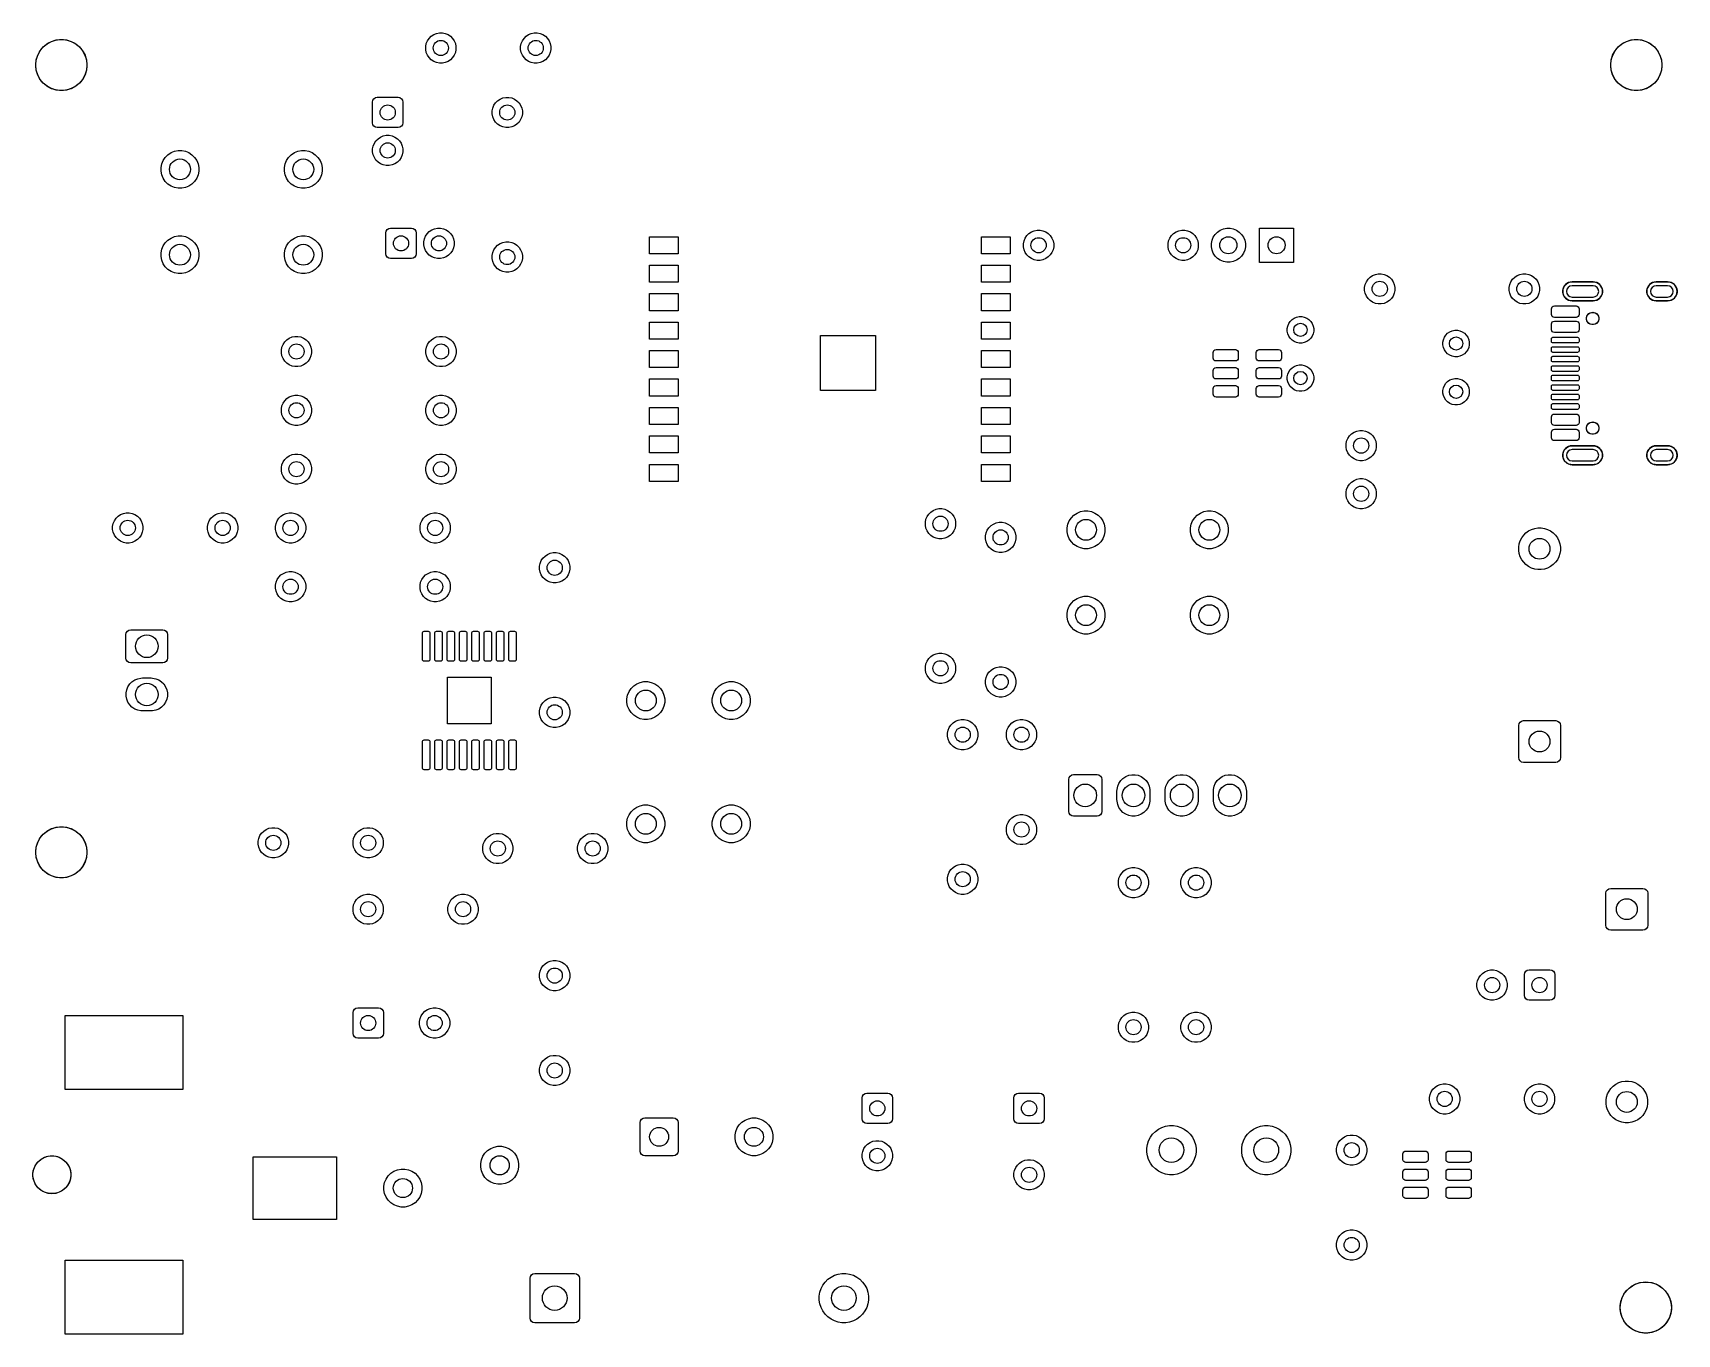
# Model space of a CAD drawing. Header units: millimetres. Extents: x 102 to 188.7, y -170.4 to -101.8.
import ezdxf

# ---------------------------------------------------------------- set-up
doc = ezdxf.new("R2010")
doc.units = ezdxf.units.MM
doc.layers.add('F.Mask', color=253, linetype='CONTINUOUS', true_color=0xa89984)

msp = doc.modelspace()

# ---------------------------------------------------------------- linework, layer by layer
at = {"layer": 'F.Mask', "linetype": 'CONTINUOUS'}
for p, q in [((102.983377, -102.252763), (103.184849, -102.187301)), ((103.184849, -102.187301), (103.39408, -102.154162)), ((103.39408, -102.154162), (103.60592, -102.154162)), ((103.60592, -102.154162), (103.815151, -102.187301)), ((103.815151, -102.187301), (104.016623, -102.252763)), ((122.734448, -102.367772), (122.794463, -102.222883)), ((122.794463, -102.222883), (122.881592, -102.092485)), ((122.881592, -102.092485), (122.992485, -101.981592)), ((122.992485, -101.981592), (123.122883, -101.894463)), ((123.122883, -101.894463), (123.267772, -101.834448)), ((123.267772, -101.834448), (123.421586, -101.803852)), ((123.421586, -101.803852), (123.578414, -101.803852)), ((123.578414, -101.803852), (123.732228, -101.834448)), ((123.732228, -101.834448), (123.877117, -101.894463)), ((123.877117, -101.894463), (124.007515, -101.981592)), ((124.007515, -101.981592), (124.118408, -102.092485)), ((124.118408, -102.092485), (124.205537, -102.222883)), ((124.205537, -102.222883), (124.265552, -102.367772)), ((127.734448, -102.367772), (127.794463, -102.222883)), ((127.794463, -102.222883), (127.881592, -102.092485)), ((127.881592, -102.092485), (127.992485, -101.981592)), ((127.992485, -101.981592), (128.122883, -101.894463)), ((128.122883, -101.894463), (128.267772, -101.834448)), ((128.267772, -101.834448), (128.421586, -101.803852)), ((128.421586, -101.803852), (128.578414, -101.803852)), ((128.578414, -101.803852), (128.732228, -101.834448)), ((128.732228, -101.834448), (128.877117, -101.894463)), ((128.877117, -101.894463), (129.007515, -101.981592)), ((129.007515, -101.981592), (129.118408, -102.092485)), ((129.118408, -102.092485), (129.205537, -102.222883)), ((129.205537, -102.222883), (129.265552, -102.367772)), ((185.983377, -102.252763), (186.184849, -102.187301)), ((186.184849, -102.187301), (186.39408, -102.154162)), ((186.39408, -102.154162), (186.60592, -102.154162)), ((186.60592, -102.154162), (186.815151, -102.187301)), ((186.815151, -102.187301), (187.016623, -102.252763)), ((102.187301, -103.184849), (102.252763, -102.983377)), ((102.252763, -102.983377), (102.348936, -102.794627)), ((102.348936, -102.794627), (102.473452, -102.623245)), ((102.473452, -102.623245), (102.623245, -102.473452)), ((102.623245, -102.473452), (102.794627, -102.348936)), ((102.794627, -102.348936), (102.983377, -102.252763)), ((104.016623, -102.252763), (104.205373, -102.348936)), ((104.205373, -102.348936), (104.376755, -102.473452)), ((104.376755, -102.473452), (104.526548, -102.623245)), ((104.526548, -102.623245), (104.651064, -102.794627)), ((104.651064, -102.794627), (104.747237, -102.983377)), ((104.747237, -102.983377), (104.812699, -103.184849)), ((122.703852, -102.521586), (122.734448, -102.367772)), ((122.703852, -102.678414), (122.703852, -102.521586)), ((122.734448, -102.832228), (122.703852, -102.678414)), ((122.794463, -102.977117), (122.734448, -102.832228)), ((122.881592, -103.107515), (122.794463, -102.977117)), ((122.992485, -103.218408), (122.881592, -103.107515)), ((124.118408, -103.107515), (124.007515, -103.218408)), ((124.205537, -102.977117), (124.118408, -103.107515)), ((124.265552, -102.832228), (124.205537, -102.977117)), ((124.265552, -102.367772), (124.296148, -102.521586)), ((124.296148, -102.678414), (124.265552, -102.832228)), ((124.296148, -102.521586), (124.296148, -102.678414)), ((127.703852, -102.521586), (127.734448, -102.367772)), ((127.703852, -102.678414), (127.703852, -102.521586)), ((127.734448, -102.832228), (127.703852, -102.678414)), ((127.794463, -102.977117), (127.734448, -102.832228)), ((127.881592, -103.107515), (127.794463, -102.977117)), ((127.992485, -103.218408), (127.881592, -103.107515)), ((129.118408, -103.107515), (129.007515, -103.218408)), ((129.205537, -102.977117), (129.118408, -103.107515)), ((129.265552, -102.832228), (129.205537, -102.977117)), ((129.265552, -102.367772), (129.296148, -102.521586)), ((129.296148, -102.678414), (129.265552, -102.832228)), ((129.296148, -102.521586), (129.296148, -102.678414)), ((185.187301, -103.184849), (185.252763, -102.983377)), ((185.252763, -102.983377), (185.348936, -102.794627)), ((185.348936, -102.794627), (185.473452, -102.623245)), ((185.473452, -102.623245), (185.623245, -102.473452)), ((185.623245, -102.473452), (185.794627, -102.348936)), ((185.794627, -102.348936), (185.983377, -102.252763)), ((187.016623, -102.252763), (187.205373, -102.348936)), ((187.205373, -102.348936), (187.376755, -102.473452)), ((187.376755, -102.473452), (187.526548, -102.623245)), ((187.526548, -102.623245), (187.651064, -102.794627)), ((187.651064, -102.794627), (187.747237, -102.983377)), ((187.747237, -102.983377), (187.812699, -103.184849)), ((102.154162, -103.39408), (102.187301, -103.184849)), ((102.154162, -103.60592), (102.154162, -103.39408)), ((102.187301, -103.815151), (102.154162, -103.60592)), ((102.252763, -104.016623), (102.187301, -103.815151)), ((104.812699, -103.815151), (104.747237, -104.016623)), ((104.812699, -103.184849), (104.845838, -103.39408)), ((104.845838, -103.60592), (104.812699, -103.815151)), ((104.845838, -103.39408), (104.845838, -103.60592)), ((123.122883, -103.305537), (122.992485, -103.218408)), ((123.267772, -103.365552), (123.122883, -103.305537)), ((123.421586, -103.396148), (123.267772, -103.365552)), ((123.578414, -103.396148), (123.421586, -103.396148)), ((123.732228, -103.365552), (123.578414, -103.396148)), ((123.877117, -103.305537), (123.732228, -103.365552)), ((124.007515, -103.218408), (123.877117, -103.305537)), ((128.122883, -103.305537), (127.992485, -103.218408)), ((128.267772, -103.365552), (128.122883, -103.305537)), ((128.421586, -103.396148), (128.267772, -103.365552)), ((128.578414, -103.396148), (128.421586, -103.396148)), ((128.732228, -103.365552), (128.578414, -103.396148)), ((128.877117, -103.305537), (128.732228, -103.365552)), ((129.007515, -103.218408), (128.877117, -103.305537)), ((185.154162, -103.39408), (185.187301, -103.184849)), ((185.154162, -103.60592), (185.154162, -103.39408)), ((185.187301, -103.815151), (185.154162, -103.60592)), ((185.252763, -104.016623), (185.187301, -103.815151)), ((187.812699, -103.815151), (187.747237, -104.016623)), ((187.812699, -103.184849), (187.845838, -103.39408)), ((187.845838, -103.60592), (187.812699, -103.815151)), ((187.845838, -103.39408), (187.845838, -103.60592)), ((102.348936, -104.205373), (102.252763, -104.016623)), ((102.473452, -104.376755), (102.348936, -104.205373)), ((102.623245, -104.526548), (102.473452, -104.376755)), ((102.794627, -104.651064), (102.623245, -104.526548)), ((102.983377, -104.747237), (102.794627, -104.651064)), ((103.184849, -104.812699), (102.983377, -104.747237)), ((103.39408, -104.845838), (103.184849, -104.812699)), ((103.60592, -104.845838), (103.39408, -104.845838)), ((103.815151, -104.812699), (103.60592, -104.845838)), ((104.016623, -104.747237), (103.815151, -104.812699)), ((104.205373, -104.651064), (104.016623, -104.747237)), ((104.376755, -104.526548), (104.205373, -104.651064)), ((104.526548, -104.376755), (104.376755, -104.526548)), ((104.651064, -104.205373), (104.526548, -104.376755)), ((104.747237, -104.016623), (104.651064, -104.205373)), ((185.348936, -104.205373), (185.252763, -104.016623)), ((185.473452, -104.376755), (185.348936, -104.205373)), ((185.623245, -104.526548), (185.473452, -104.376755)), ((185.794627, -104.651064), (185.623245, -104.526548)), ((185.983377, -104.747237), (185.794627, -104.651064)), ((186.184849, -104.812699), (185.983377, -104.747237)), ((186.39408, -104.845838), (186.184849, -104.812699)), ((186.60592, -104.845838), (186.39408, -104.845838)), ((186.815151, -104.812699), (186.60592, -104.845838)), ((187.016623, -104.747237), (186.815151, -104.812699)), ((187.205373, -104.651064), (187.016623, -104.747237)), ((187.376755, -104.526548), (187.205373, -104.651064)), ((187.526548, -104.376755), (187.376755, -104.526548)), ((187.651064, -104.205373), (187.526548, -104.376755)), ((187.747237, -104.016623), (187.651064, -104.205373)), ((119.9, -105.45), (119.91903, -105.354329)), ((119.9, -106.55), (119.9, -105.45)), ((119.91903, -105.354329), (119.973223, -105.273223)), ((119.973223, -105.273223), (120.054329, -105.21903)), ((120.054329, -105.21903), (120.15, -105.2)), ((120.15, -105.2), (121.25, -105.2)), ((121.25, -105.2), (121.345671, -105.21903)), ((121.345671, -105.21903), (121.426777, -105.273223)), ((121.426777, -105.273223), (121.48097, -105.354329)), ((121.48097, -105.354329), (121.5, -105.45)), ((121.5, -105.45), (121.5, -106.55)), ((126.234448, -105.767772), (126.294463, -105.622883)), ((126.294463, -105.622883), (126.381592, -105.492485)), ((126.381592, -105.492485), (126.492485, -105.381592)), ((126.492485, -105.381592), (126.622883, -105.294463)), ((126.622883, -105.294463), (126.767772, -105.234448)), ((126.767772, -105.234448), (126.921586, -105.203852)), ((126.921586, -105.203852), (127.078414, -105.203852)), ((127.078414, -105.203852), (127.232228, -105.234448)), ((127.232228, -105.234448), (127.377117, -105.294463)), ((127.377117, -105.294463), (127.507515, -105.381592)), ((127.507515, -105.381592), (127.618408, -105.492485)), ((127.618408, -105.492485), (127.705537, -105.622883)), ((127.705537, -105.622883), (127.765552, -105.767772)), ((119.91903, -106.645671), (119.9, -106.55)), ((121.5, -106.55), (121.48097, -106.645671)), ((126.203852, -105.921586), (126.234448, -105.767772)), ((126.203852, -106.078414), (126.203852, -105.921586)), ((126.234448, -106.232228), (126.203852, -106.078414)), ((126.294463, -106.377117), (126.234448, -106.232228)), ((126.381592, -106.507515), (126.294463, -106.377117)), ((126.492485, -106.618408), (126.381592, -106.507515)), ((127.618408, -106.507515), (127.507515, -106.618408)), ((127.705537, -106.377117), (127.618408, -106.507515)), ((127.765552, -106.232228), (127.705537, -106.377117)), ((127.765552, -105.767772), (127.796148, -105.921586)), ((127.796148, -106.078414), (127.765552, -106.232228)), ((127.796148, -105.921586), (127.796148, -106.078414)), ((119.973223, -106.726777), (119.91903, -106.645671)), ((120.054329, -106.78097), (119.973223, -106.726777)), ((120.15, -106.8), (120.054329, -106.78097)), ((120.081592, -107.492485), (120.192485, -107.381592)), ((121.25, -106.8), (120.15, -106.8)), ((120.192485, -107.381592), (120.322883, -107.294463)), ((120.322883, -107.294463), (120.467772, -107.234448)), ((120.467772, -107.234448), (120.621586, -107.203852)), ((120.621586, -107.203852), (120.778414, -107.203852)), ((120.778414, -107.203852), (120.932228, -107.234448)), ((120.932228, -107.234448), (121.077117, -107.294463)), ((121.077117, -107.294463), (121.207515, -107.381592)), ((121.207515, -107.381592), (121.318408, -107.492485)), ((121.345671, -106.78097), (121.25, -106.8)), ((121.426777, -106.726777), (121.345671, -106.78097)), ((121.48097, -106.645671), (121.426777, -106.726777)), ((126.622883, -106.705537), (126.492485, -106.618408)), ((126.767772, -106.765552), (126.622883, -106.705537)), ((126.921586, -106.796148), (126.767772, -106.765552)), ((127.078414, -106.796148), (126.921586, -106.796148)), ((127.232228, -106.765552), (127.078414, -106.796148)), ((127.377117, -106.705537), (127.232228, -106.765552)), ((127.507515, -106.618408), (127.377117, -106.705537)), ((108.97699, -108.365607), (109.115607, -108.22699)), ((109.115607, -108.22699), (109.278603, -108.118079)), ((109.278603, -108.118079), (109.459715, -108.04306)), ((109.459715, -108.04306), (109.651983, -108.004815)), ((109.651983, -108.004815), (109.848017, -108.004815)), ((109.848017, -108.004815), (110.040285, -108.04306)), ((110.040285, -108.04306), (110.221397, -108.118079)), ((110.221397, -108.118079), (110.384393, -108.22699)), ((110.384393, -108.22699), (110.52301, -108.365607)), ((115.47699, -108.365607), (115.615607, -108.22699)), ((115.615607, -108.22699), (115.778603, -108.118079)), ((115.778603, -108.118079), (115.959715, -108.04306)), ((115.959715, -108.04306), (116.151983, -108.004815)), ((116.151983, -108.004815), (116.348017, -108.004815)), ((116.348017, -108.004815), (116.540285, -108.04306)), ((116.540285, -108.04306), (116.721397, -108.118079)), ((116.721397, -108.118079), (116.884393, -108.22699)), ((116.884393, -108.22699), (117.02301, -108.365607)), ((119.903852, -107.921586), (119.934448, -107.767772)), ((119.903852, -108.078414), (119.903852, -107.921586)), ((119.934448, -108.232228), (119.903852, -108.078414)), ((119.934448, -107.767772), (119.994463, -107.622883)), ((119.994463, -108.377117), (119.934448, -108.232228)), ((119.994463, -107.622883), (120.081592, -107.492485)), ((121.318408, -107.492485), (121.405537, -107.622883)), ((121.405537, -107.622883), (121.465552, -107.767772)), ((121.465552, -108.232228), (121.405537, -108.377117)), ((121.465552, -107.767772), (121.496148, -107.921586)), ((121.496148, -108.078414), (121.465552, -108.232228)), ((121.496148, -107.921586), (121.496148, -108.078414)), ((108.754815, -108.901983), (108.79306, -108.709715)), ((108.754815, -109.098017), (108.754815, -108.901983)), ((108.79306, -109.290285), (108.754815, -109.098017)), ((108.79306, -108.709715), (108.868079, -108.528603)), ((108.868079, -108.528603), (108.97699, -108.365607)), ((110.52301, -108.365607), (110.631921, -108.528603)), ((110.631921, -108.528603), (110.70694, -108.709715)), ((110.70694, -108.709715), (110.745185, -108.901983)), ((110.745185, -109.098017), (110.70694, -109.290285)), ((110.745185, -108.901983), (110.745185, -109.098017)), ((115.254815, -108.901983), (115.29306, -108.709715)), ((115.254815, -109.098017), (115.254815, -108.901983)), ((115.29306, -109.290285), (115.254815, -109.098017)), ((115.29306, -108.709715), (115.368079, -108.528603)), ((115.368079, -108.528603), (115.47699, -108.365607)), ((117.02301, -108.365607), (117.131921, -108.528603)), ((117.131921, -108.528603), (117.20694, -108.709715)), ((117.20694, -108.709715), (117.245185, -108.901983)), ((117.245185, -109.098017), (117.20694, -109.290285)), ((117.245185, -108.901983), (117.245185, -109.098017)), ((120.081592, -108.507515), (119.994463, -108.377117)), ((120.192485, -108.618408), (120.081592, -108.507515)), ((120.322883, -108.705537), (120.192485, -108.618408)), ((120.467772, -108.765552), (120.322883, -108.705537)), ((120.621586, -108.796148), (120.467772, -108.765552)), ((120.778414, -108.796148), (120.621586, -108.796148)), ((120.932228, -108.765552), (120.778414, -108.796148)), ((121.077117, -108.705537), (120.932228, -108.765552)), ((121.207515, -108.618408), (121.077117, -108.705537)), ((121.318408, -108.507515), (121.207515, -108.618408)), ((121.405537, -108.377117), (121.318408, -108.507515)), ((108.868079, -109.471397), (108.79306, -109.290285)), ((108.97699, -109.634393), (108.868079, -109.471397)), ((109.115607, -109.77301), (108.97699, -109.634393)), ((109.278603, -109.881921), (109.115607, -109.77301)), ((109.459715, -109.95694), (109.278603, -109.881921)), ((109.651983, -109.995185), (109.459715, -109.95694)), ((109.848017, -109.995185), (109.651983, -109.995185)), ((110.040285, -109.95694), (109.848017, -109.995185)), ((110.221397, -109.881921), (110.040285, -109.95694)), ((110.384393, -109.77301), (110.221397, -109.881921)), ((110.52301, -109.634393), (110.384393, -109.77301)), ((110.631921, -109.471397), (110.52301, -109.634393)), ((110.70694, -109.290285), (110.631921, -109.471397)), ((115.368079, -109.471397), (115.29306, -109.290285)), ((115.47699, -109.634393), (115.368079, -109.471397)), ((115.615607, -109.77301), (115.47699, -109.634393)), ((115.778603, -109.881921), (115.615607, -109.77301)), ((115.959715, -109.95694), (115.778603, -109.881921)), ((116.151983, -109.995185), (115.959715, -109.95694)), ((116.348017, -109.995185), (116.151983, -109.995185)), ((116.540285, -109.95694), (116.348017, -109.995185)), ((116.721397, -109.881921), (116.540285, -109.95694)), ((116.884393, -109.77301), (116.721397, -109.881921)), ((117.02301, -109.634393), (116.884393, -109.77301)), ((117.131921, -109.471397), (117.02301, -109.634393)), ((117.20694, -109.290285), (117.131921, -109.471397)), ((109.115607, -112.72699), (109.278603, -112.618079)), ((109.278603, -112.618079), (109.459715, -112.54306)), ((109.459715, -112.54306), (109.651983, -112.504815)), ((109.651983, -112.504815), (109.848017, -112.504815)), ((109.848017, -112.504815), (110.040285, -112.54306)), ((110.040285, -112.54306), (110.221397, -112.618079)), ((110.221397, -112.618079), (110.384393, -112.72699)), ((115.615607, -112.72699), (115.778603, -112.618079)), ((115.778603, -112.618079), (115.959715, -112.54306)), ((115.959715, -112.54306), (116.151983, -112.504815)), ((116.151983, -112.504815), (116.348017, -112.504815)), ((116.348017, -112.504815), (116.540285, -112.54306)), ((116.540285, -112.54306), (116.721397, -112.618079)), ((116.721397, -112.618079), (116.884393, -112.72699)), ((120.6, -112.35), (120.61903, -112.254329)), ((120.6, -113.45), (120.6, -112.35)), ((120.61903, -112.254329), (120.673223, -112.173223)), ((120.673223, -112.173223), (120.754329, -112.11903)), ((120.754329, -112.11903), (120.85, -112.1)), ((120.85, -112.1), (121.95, -112.1)), ((121.95, -112.1), (122.045671, -112.11903)), ((122.045671, -112.11903), (122.126777, -112.173223)), ((122.126777, -112.173223), (122.18097, -112.254329)), ((122.18097, -112.254329), (122.2, -112.35)), ((122.2, -112.35), (122.2, -113.45)), ((122.634448, -112.667772), (122.694463, -112.522883)), ((122.694463, -112.522883), (122.781592, -112.392485)), ((122.781592, -112.392485), (122.892485, -112.281592)), ((122.892485, -112.281592), (123.022883, -112.194463)), ((123.022883, -112.194463), (123.167772, -112.134448)), ((123.167772, -112.134448), (123.321586, -112.103852)), ((123.321586, -112.103852), (123.478414, -112.103852)), ((123.478414, -112.103852), (123.632228, -112.134448)), ((123.632228, -112.134448), (123.777117, -112.194463)), ((123.777117, -112.194463), (123.907515, -112.281592)), ((123.907515, -112.281592), (124.018408, -112.392485)), ((124.018408, -112.392485), (124.105537, -112.522883)), ((124.105537, -112.522883), (124.165552, -112.667772)), ((134.5, -113.45), (134.5, -112.55)), ((134.5, -112.55), (136, -112.55)), ((136, -112.55), (136, -113.45)), ((152, -113.45), (152, -112.55)), ((152, -112.55), (153.5, -112.55)), ((153.5, -112.55), (153.5, -113.45)), ((154.234448, -112.767772), (154.294463, -112.622883)), ((154.294463, -112.622883), (154.381592, -112.492485)), ((154.381592, -112.492485), (154.492485, -112.381592)), ((154.492485, -112.381592), (154.622883, -112.294463)), ((154.622883, -112.294463), (154.767772, -112.234448)), ((154.767772, -112.234448), (154.921586, -112.203852)), ((154.921586, -112.203852), (155.078414, -112.203852)), ((155.078414, -112.203852), (155.232228, -112.234448)), ((155.232228, -112.234448), (155.377117, -112.294463)), ((155.377117, -112.294463), (155.507515, -112.381592)), ((155.507515, -112.381592), (155.618408, -112.492485)), ((155.618408, -112.492485), (155.705537, -112.622883)), ((155.705537, -112.622883), (155.765552, -112.767772)), ((161.854448, -112.767772), (161.914463, -112.622883)), ((161.914463, -112.622883), (162.001592, -112.492485)), ((162.001592, -112.492485), (162.112485, -112.381592)), ((162.112485, -112.381592), (162.242883, -112.294463)), ((162.242883, -112.294463), (162.387772, -112.234448)), ((162.387772, -112.234448), (162.541586, -112.203852)), ((162.541586, -112.203852), (162.698414, -112.203852)), ((162.698414, -112.203852), (162.852228, -112.234448)), ((162.852228, -112.234448), (162.997117, -112.294463)), ((162.997117, -112.294463), (163.127515, -112.381592)), ((163.127515, -112.381592), (163.238408, -112.492485)), ((163.238408, -112.492485), (163.325537, -112.622883)), ((163.325537, -112.622883), (163.385552, -112.767772)), ((164.138754, -112.738744), (164.206271, -112.575743)), ((164.206271, -112.575743), (164.304291, -112.429046)), ((164.304291, -112.429046), (164.429046, -112.304291)), ((164.429046, -112.304291), (164.575743, -112.206271)), ((164.575743, -112.206271), (164.738744, -112.138754)), ((164.738744, -112.138754), (164.911785, -112.104334)), ((164.911785, -112.104334), (165.088215, -112.104334)), ((165.088215, -112.104334), (165.261256, -112.138754)), ((165.261256, -112.138754), (165.424257, -112.206271)), ((165.424257, -112.206271), (165.570954, -112.304291)), ((165.570954, -112.304291), (165.695709, -112.429046)), ((165.695709, -112.429046), (165.793729, -112.575743)), ((165.793729, -112.575743), (165.861246, -112.738744)), ((166.64, -113.9), (166.64, -112.1)), ((166.64, -112.1), (168.44, -112.1)), ((168.44, -112.1), (168.44, -113.9)), ((108.754815, -113.401983), (108.79306, -113.209715)), ((108.754815, -113.598017), (108.754815, -113.401983)), ((108.79306, -113.209715), (108.868079, -113.028603)), ((108.868079, -113.028603), (108.97699, -112.865607)), ((108.97699, -112.865607), (109.115607, -112.72699)), ((110.384393, -112.72699), (110.52301, -112.865607)), ((110.52301, -112.865607), (110.631921, -113.028603)), ((110.631921, -113.028603), (110.70694, -113.209715)), ((110.70694, -113.209715), (110.745185, -113.401983)), ((110.745185, -113.401983), (110.745185, -113.598017)), ((115.254815, -113.401983), (115.29306, -113.209715)), ((115.254815, -113.598017), (115.254815, -113.401983)), ((115.29306, -113.209715), (115.368079, -113.028603)), ((115.368079, -113.028603), (115.47699, -112.865607)), ((115.47699, -112.865607), (115.615607, -112.72699)), ((116.884393, -112.72699), (117.02301, -112.865607)), ((117.02301, -112.865607), (117.131921, -113.028603)), ((117.131921, -113.028603), (117.20694, -113.209715)), ((117.20694, -113.209715), (117.245185, -113.401983)), ((117.245185, -113.401983), (117.245185, -113.598017)), ((120.61903, -113.545671), (120.6, -113.45)), ((122.2, -113.45), (122.18097, -113.545671)), ((122.603852, -112.821586), (122.634448, -112.667772)), ((122.603852, -112.978414), (122.603852, -112.821586)), ((122.634448, -113.132228), (122.603852, -112.978414)), ((122.694463, -113.277117), (122.634448, -113.132228)), ((122.781592, -113.407515), (122.694463, -113.277117)), ((122.892485, -113.518408), (122.781592, -113.407515)), ((124.018408, -113.407515), (123.907515, -113.518408)), ((124.105537, -113.277117), (124.018408, -113.407515)), ((124.165552, -113.132228), (124.105537, -113.277117)), ((124.165552, -112.667772), (124.196148, -112.821586)), ((124.196148, -112.978414), (124.165552, -113.132228)), ((124.196148, -112.821586), (124.196148, -112.978414)), ((126.203852, -113.541586), (126.234448, -113.387772)), ((126.234448, -113.387772), (126.294463, -113.242883)), ((126.294463, -113.242883), (126.381592, -113.112485)), ((126.381592, -113.112485), (126.492485, -113.001592)), ((126.492485, -113.001592), (126.622883, -112.914463)), ((126.622883, -112.914463), (126.767772, -112.854448)), ((126.767772, -112.854448), (126.921586, -112.823852)), ((126.921586, -112.823852), (127.078414, -112.823852)), ((127.078414, -112.823852), (127.232228, -112.854448)), ((127.232228, -112.854448), (127.377117, -112.914463)), ((127.377117, -112.914463), (127.507515, -113.001592)), ((127.507515, -113.001592), (127.618408, -113.112485)), ((127.618408, -113.112485), (127.705537, -113.242883)), ((127.705537, -113.242883), (127.765552, -113.387772)), ((127.765552, -113.387772), (127.796148, -113.541586)), ((136, -113.45), (134.5, -113.45)), ((153.5, -113.45), (152, -113.45)), ((154.203852, -112.921586), (154.234448, -112.767772)), ((154.203852, -113.078414), (154.203852, -112.921586)), ((154.234448, -113.232228), (154.203852, -113.078414)), ((154.294463, -113.377117), (154.234448, -113.232228)), ((154.381592, -113.507515), (154.294463, -113.377117)), ((154.492485, -113.618408), (154.381592, -113.507515)), ((155.618408, -113.507515), (155.507515, -113.618408)), ((155.705537, -113.377117), (155.618408, -113.507515)), ((155.765552, -113.232228), (155.705537, -113.377117)), ((155.765552, -112.767772), (155.796148, -112.921586)), ((155.796148, -113.078414), (155.765552, -113.232228)), ((155.796148, -112.921586), (155.796148, -113.078414)), ((161.823852, -112.921586), (161.854448, -112.767772)), ((161.823852, -113.078414), (161.823852, -112.921586)), ((161.854448, -113.232228), (161.823852, -113.078414)), ((161.914463, -113.377117), (161.854448, -113.232228)), ((162.001592, -113.507515), (161.914463, -113.377117)), ((162.112485, -113.618408), (162.001592, -113.507515)), ((163.238408, -113.507515), (163.127515, -113.618408)), ((163.325537, -113.377117), (163.238408, -113.507515)), ((163.385552, -113.232228), (163.325537, -113.377117)), ((163.385552, -112.767772), (163.416148, -112.921586)), ((163.416148, -113.078414), (163.385552, -113.232228)), ((163.416148, -112.921586), (163.416148, -113.078414)), ((164.104334, -112.911785), (164.138754, -112.738744)), ((164.104334, -113.088215), (164.104334, -112.911785)), ((164.138754, -113.261256), (164.104334, -113.088215)), ((164.206271, -113.424257), (164.138754, -113.261256)), ((164.304291, -113.570954), (164.206271, -113.424257)), ((165.793729, -113.424257), (165.695709, -113.570954)), ((165.861246, -113.261256), (165.793729, -113.424257)), ((165.861246, -112.738744), (165.895666, -112.911785)), ((165.895666, -113.088215), (165.861246, -113.261256)), ((165.895666, -112.911785), (165.895666, -113.088215)), ((108.79306, -113.790285), (108.754815, -113.598017)), ((108.868079, -113.971397), (108.79306, -113.790285)), ((108.97699, -114.134393), (108.868079, -113.971397)), ((109.115607, -114.27301), (108.97699, -114.134393)), ((109.278603, -114.381921), (109.115607, -114.27301)), ((110.384393, -114.27301), (110.221397, -114.381921)), ((110.52301, -114.134393), (110.384393, -114.27301)), ((110.631921, -113.971397), (110.52301, -114.134393)), ((110.70694, -113.790285), (110.631921, -113.971397)), ((110.745185, -113.598017), (110.70694, -113.790285)), ((115.29306, -113.790285), (115.254815, -113.598017)), ((115.368079, -113.971397), (115.29306, -113.790285)), ((115.47699, -114.134393), (115.368079, -113.971397)), ((115.615607, -114.27301), (115.47699, -114.134393)), ((115.778603, -114.381921), (115.615607, -114.27301)), ((116.884393, -114.27301), (116.721397, -114.381921)), ((117.02301, -114.134393), (116.884393, -114.27301)), ((117.131921, -113.971397), (117.02301, -114.134393)), ((117.20694, -113.790285), (117.131921, -113.971397)), ((117.245185, -113.598017), (117.20694, -113.790285)), ((120.673223, -113.626777), (120.61903, -113.545671)), ((120.754329, -113.68097), (120.673223, -113.626777)), ((120.85, -113.7), (120.754329, -113.68097)), ((121.95, -113.7), (120.85, -113.7)), ((122.045671, -113.68097), (121.95, -113.7)), ((122.126777, -113.626777), (122.045671, -113.68097)), ((122.18097, -113.545671), (122.126777, -113.626777)), ((123.022883, -113.605537), (122.892485, -113.518408)), ((123.167772, -113.665552), (123.022883, -113.605537)), ((123.321586, -113.696148), (123.167772, -113.665552)), ((123.478414, -113.696148), (123.321586, -113.696148)), ((123.632228, -113.665552), (123.478414, -113.696148)), ((123.777117, -113.605537), (123.632228, -113.665552)), ((123.907515, -113.518408), (123.777117, -113.605537)), ((126.203852, -113.698414), (126.203852, -113.541586)), ((126.234448, -113.852228), (126.203852, -113.698414)), ((126.294463, -113.997117), (126.234448, -113.852228)), ((126.381592, -114.127515), (126.294463, -113.997117)), ((126.492485, -114.238408), (126.381592, -114.127515)), ((126.622883, -114.325537), (126.492485, -114.238408)), ((126.767772, -114.385552), (126.622883, -114.325537)), ((127.377117, -114.325537), (127.232228, -114.385552)), ((127.507515, -114.238408), (127.377117, -114.325537)), ((127.618408, -114.127515), (127.507515, -114.238408)), ((127.705537, -113.997117), (127.618408, -114.127515)), ((127.765552, -113.852228), (127.705537, -113.997117)), ((127.796148, -113.698414), (127.765552, -113.852228)), ((127.796148, -113.541586), (127.796148, -113.698414)), ((134.5, -114.95), (134.5, -114.05)), ((134.5, -114.05), (136, -114.05)), ((136, -114.05), (136, -114.95)), ((152, -114.95), (152, -114.05)), ((152, -114.05), (153.5, -114.05)), ((153.5, -114.05), (153.5, -114.95)), ((154.622883, -113.705537), (154.492485, -113.618408)), ((154.767772, -113.765552), (154.622883, -113.705537)), ((154.921586, -113.796148), (154.767772, -113.765552)), ((155.078414, -113.796148), (154.921586, -113.796148)), ((155.232228, -113.765552), (155.078414, -113.796148)), ((155.377117, -113.705537), (155.232228, -113.765552)), ((155.507515, -113.618408), (155.377117, -113.705537)), ((162.242883, -113.705537), (162.112485, -113.618408)), ((162.387772, -113.765552), (162.242883, -113.705537)), ((162.541586, -113.796148), (162.387772, -113.765552)), ((162.698414, -113.796148), (162.541586, -113.796148)), ((162.852228, -113.765552), (162.698414, -113.796148)), ((162.997117, -113.705537), (162.852228, -113.765552)), ((163.127515, -113.618408), (162.997117, -113.705537)), ((164.429046, -113.695709), (164.304291, -113.570954)), ((164.575743, -113.793729), (164.429046, -113.695709)), ((164.738744, -113.861246), (164.575743, -113.793729)), ((164.911785, -113.895666), (164.738744, -113.861246)), ((165.088215, -113.895666), (164.911785, -113.895666)), ((165.261256, -113.861246), (165.088215, -113.895666)), ((165.424257, -113.793729), (165.261256, -113.861246)), ((165.570954, -113.695709), (165.424257, -113.793729)), ((165.695709, -113.570954), (165.570954, -113.695709)), ((168.44, -113.9), (166.64, -113.9)), ((109.459715, -114.45694), (109.278603, -114.381921)), ((109.651983, -114.495185), (109.459715, -114.45694)), ((109.848017, -114.495185), (109.651983, -114.495185)), ((110.040285, -114.45694), (109.848017, -114.495185)), ((110.221397, -114.381921), (110.040285, -114.45694)), ((115.959715, -114.45694), (115.778603, -114.381921)), ((116.151983, -114.495185), (115.959715, -114.45694)), ((116.348017, -114.495185), (116.151983, -114.495185)), ((116.540285, -114.45694), (116.348017, -114.495185)), ((116.721397, -114.381921), (116.540285, -114.45694)), ((126.921586, -114.416148), (126.767772, -114.385552)), ((127.078414, -114.416148), (126.921586, -114.416148)), ((127.232228, -114.385552), (127.078414, -114.416148)), ((136, -114.95), (134.5, -114.95)), ((153.5, -114.95), (152, -114.95)), ((172.183852, -115.221586), (172.214448, -115.067772)), ((172.183852, -115.378414), (172.183852, -115.221586)), ((172.214448, -115.067772), (172.274463, -114.922883)), ((172.274463, -114.922883), (172.361592, -114.792485)), ((172.361592, -114.792485), (172.472485, -114.681592)), ((172.472485, -114.681592), (172.602883, -114.594463)), ((172.602883, -114.594463), (172.747772, -114.534448)), ((172.747772, -114.534448), (172.901586, -114.503852)), ((172.901586, -114.503852), (173.058414, -114.503852)), ((173.058414, -114.503852), (173.212228, -114.534448)), ((173.212228, -114.534448), (173.357117, -114.594463)), ((173.357117, -114.594463), (173.487515, -114.681592)), ((173.487515, -114.681592), (173.598408, -114.792485)), ((173.598408, -114.792485), (173.685537, -114.922883)), ((173.685537, -114.922883), (173.745552, -115.067772)), ((173.745552, -115.067772), (173.776148, -115.221586)), ((173.776148, -115.221586), (173.776148, -115.378414)), ((179.803852, -115.221586), (179.834448, -115.067772)), ((179.803852, -115.378414), (179.803852, -115.221586)), ((179.834448, -115.067772), (179.894463, -114.922883)), ((179.894463, -114.922883), (179.981592, -114.792485)), ((179.981592, -114.792485), (180.092485, -114.681592)), ((180.092485, -114.681592), (180.222883, -114.594463)), ((180.222883, -114.594463), (180.367772, -114.534448)), ((180.367772, -114.534448), (180.521586, -114.503852)), ((180.521586, -114.503852), (180.678414, -114.503852)), ((180.678414, -114.503852), (180.832228, -114.534448)), ((180.832228, -114.534448), (180.977117, -114.594463)), ((180.977117, -114.594463), (181.107515, -114.681592)), ((181.107515, -114.681592), (181.218408, -114.792485)), ((181.218408, -114.792485), (181.305537, -114.922883)), ((181.305537, -114.922883), (181.365552, -115.067772)), ((181.365552, -115.067772), (181.396148, -115.221586)), ((181.396148, -115.221586), (181.396148, -115.378414)), ((182.624278, -115.364737), (182.65806, -115.238658)), ((182.65806, -115.238658), (182.723323, -115.125619)), ((182.723323, -115.125619), (182.815619, -115.033323)), ((182.815619, -115.033323), (182.928658, -114.96806)), ((182.928658, -114.96806), (183.054737, -114.934278)), ((183.054737, -114.934278), (183.12, -114.93)), ((183.12, -114.93), (184.22, -114.93)), ((184.22, -114.93), (183.12, -114.93)), ((184.22, -115.13), (183.12, -115.13)), ((184.22, -114.93), (184.285263, -114.934278)), ((184.285263, -114.934278), (184.411342, -114.96806)), ((184.411342, -114.96806), (184.524381, -115.033323)), ((184.524381, -115.033323), (184.616677, -115.125619)), ((184.616677, -115.125619), (184.68194, -115.238658)), ((184.68194, -115.238658), (184.715722, -115.364737)), ((187.054278, -115.364737), (187.08806, -115.238658)), ((187.08806, -115.238658), (187.153323, -115.125619)), ((187.153323, -115.125619), (187.245619, -115.033323)), ((187.245619, -115.033323), (187.358658, -114.96806)), ((187.358658, -114.96806), (187.484737, -114.934278)), ((187.484737, -114.934278), (187.55, -114.93)), ((187.55, -114.93), (188.15, -114.93)), ((188.15, -114.93), (187.55, -114.93)), ((188.15, -115.13), (187.55, -115.13)), ((188.15, -114.93), (188.215263, -114.934278)), ((188.215263, -114.934278), (188.341342, -114.96806)), ((188.341342, -114.96806), (188.454381, -115.033323)), ((188.454381, -115.033323), (188.546677, -115.125619)), ((188.546677, -115.125619), (188.61194, -115.238658)), ((188.61194, -115.238658), (188.645722, -115.364737)), ((134.5, -116.45), (134.5, -115.55)), ((134.5, -115.55), (136, -115.55)), ((136, -115.55), (136, -116.45)), ((152, -116.45), (152, -115.55)), ((152, -115.55), (153.5, -115.55)), ((153.5, -115.55), (153.5, -116.45)), ((172.214448, -115.532228), (172.183852, -115.378414)), ((172.274463, -115.677117), (172.214448, -115.532228)), ((172.361592, -115.807515), (172.274463, -115.677117)), ((172.472485, -115.918408), (172.361592, -115.807515)), ((172.602883, -116.005537), (172.472485, -115.918408)), ((172.747772, -116.065552), (172.602883, -116.005537)), ((172.901586, -116.096148), (172.747772, -116.065552)), ((173.058414, -116.096148), (172.901586, -116.096148)), ((173.212228, -116.065552), (173.058414, -116.096148)), ((173.357117, -116.005537), (173.212228, -116.065552)), ((173.487515, -115.918408), (173.357117, -116.005537)), ((173.598408, -115.807515), (173.487515, -115.918408)), ((173.685537, -115.677117), (173.598408, -115.807515)), ((173.745552, -115.532228), (173.685537, -115.677117)), ((173.776148, -115.378414), (173.745552, -115.532228)), ((179.834448, -115.532228), (179.803852, -115.378414)), ((179.894463, -115.677117), (179.834448, -115.532228)), ((179.981592, -115.807515), (179.894463, -115.677117)), ((180.092485, -115.918408), (179.981592, -115.807515)), ((180.222883, -116.005537), (180.092485, -115.918408)), ((180.367772, -116.065552), (180.222883, -116.005537)), ((180.521586, -116.096148), (180.367772, -116.065552)), ((180.678414, -116.096148), (180.521586, -116.096148)), ((180.832228, -116.065552), (180.678414, -116.096148)), ((180.977117, -116.005537), (180.832228, -116.065552)), ((181.107515, -115.918408), (180.977117, -116.005537)), ((181.218408, -115.807515), (181.107515, -115.918408)), ((181.305537, -115.677117), (181.218408, -115.807515)), ((181.365552, -115.532228), (181.305537, -115.677117)), ((181.396148, -115.378414), (181.365552, -115.532228)), ((182.624278, -115.495263), (182.624278, -115.364737)), ((182.65806, -115.621342), (182.624278, -115.495263)), ((182.723323, -115.734381), (182.65806, -115.621342)), ((182.815619, -115.826677), (182.723323, -115.734381)), ((182.928658, -115.89194), (182.815619, -115.826677)), ((183.054737, -115.925722), (182.928658, -115.89194)), ((183.12, -115.93), (183.054737, -115.925722)), ((183.12, -115.73), (184.22, -115.73)), ((184.22, -115.93), (183.12, -115.93)), ((183.12, -115.93), (184.22, -115.93)), ((184.285263, -115.925722), (184.22, -115.93)), ((184.411342, -115.89194), (184.285263, -115.925722)), ((184.524381, -115.826677), (184.411342, -115.89194)), ((184.616677, -115.734381), (184.524381, -115.826677)), ((184.68194, -115.621342), (184.616677, -115.734381)), ((184.715722, -115.495263), (184.68194, -115.621342)), ((184.715722, -115.364737), (184.715722, -115.495263)), ((187.054278, -115.495263), (187.054278, -115.364737)), ((187.08806, -115.621342), (187.054278, -115.495263)), ((187.153323, -115.734381), (187.08806, -115.621342)), ((187.245619, -115.826677), (187.153323, -115.734381)), ((187.358658, -115.89194), (187.245619, -115.826677)), ((187.484737, -115.925722), (187.358658, -115.89194)), ((187.55, -115.93), (187.484737, -115.925722)), ((187.55, -115.73), (188.15, -115.73)), ((188.15, -115.93), (187.55, -115.93)), ((187.55, -115.93), (188.15, -115.93)), ((188.215263, -115.925722), (188.15, -115.93)), ((188.341342, -115.89194), (188.215263, -115.925722)), ((188.454381, -115.826677), (188.341342, -115.89194)), ((188.546677, -115.734381), (188.454381, -115.826677)), ((188.61194, -115.621342), (188.546677, -115.734381)), ((188.645722, -115.495263), (188.61194, -115.621342)), ((188.645722, -115.364737), (188.645722, -115.495263)), ((136, -116.45), (134.5, -116.45)), ((153.5, -116.45), (152, -116.45)), ((168.258893, -117.015925), (168.355925, -116.918893)), ((168.355925, -116.918893), (168.470022, -116.842655)), ((168.470022, -116.842655), (168.596801, -116.790142)), ((168.596801, -116.790142), (168.731388, -116.763371)), ((168.731388, -116.763371), (168.868612, -116.763371)), ((168.868612, -116.763371), (169.003199, -116.790142)), ((169.003199, -116.790142), (169.129978, -116.842655)), ((169.129978, -116.842655), (169.244075, -116.918893)), ((169.244075, -116.918893), (169.341107, -117.015925)), ((182.03, -116.35), (182.041418, -116.292597)), ((182.03, -116.65), (182.03, -116.35)), ((182.041418, -116.707403), (182.03, -116.65)), ((182.041418, -116.292597), (182.073934, -116.243934)), ((182.073934, -116.756066), (182.041418, -116.707403)), ((182.073934, -116.243934), (182.122597, -116.211418)), ((182.122597, -116.788582), (182.073934, -116.756066)), ((182.122597, -116.211418), (182.18, -116.2)), ((182.18, -116.8), (182.122597, -116.788582)), ((182.18, -116.2), (183.33, -116.2)), ((183.33, -116.8), (182.18, -116.8)), ((183.33, -116.2), (183.387403, -116.211418)), ((183.387403, -116.788582), (183.33, -116.8)), ((183.387403, -116.211418), (183.436066, -116.243934)), ((183.436066, -116.756066), (183.387403, -116.788582)), ((183.436066, -116.243934), (183.468582, -116.292597)), ((183.468582, -116.707403), (183.436066, -116.756066)), ((183.468582, -116.292597), (183.48, -116.35)), ((183.48, -116.65), (183.468582, -116.707403)), ((183.48, -116.35), (183.48, -116.65)), ((183.87778, -116.817579), (183.899739, -116.735628)), ((183.87778, -116.902421), (183.87778, -116.817579)), ((183.899739, -116.984372), (183.87778, -116.902421)), ((183.899739, -116.735628), (183.94216, -116.662153)), ((183.94216, -116.662153), (184.002153, -116.60216)), ((184.002153, -116.60216), (184.075628, -116.559739)), ((184.075628, -116.559739), (184.157579, -116.53778)), ((184.157579, -116.53778), (184.242421, -116.53778)), ((184.242421, -116.53778), (184.324372, -116.559739)), ((184.324372, -116.559739), (184.397847, -116.60216)), ((184.397847, -116.60216), (184.45784, -116.662153)), ((184.45784, -116.662153), (184.500261, -116.735628)), ((184.500261, -116.735628), (184.52222, -116.817579)), ((184.52222, -116.902421), (184.500261, -116.984372)), ((184.52222, -116.817579), (184.52222, -116.902421)), ((115.512883, -117.894463), (115.657772, -117.834448)), ((115.657772, -117.834448), (115.811586, -117.803852)), ((115.811586, -117.803852), (115.968414, -117.803852)), ((115.968414, -117.803852), (116.122228, -117.834448)), ((116.122228, -117.834448), (116.267117, -117.894463)), ((123.132883, -117.894463), (123.277772, -117.834448)), ((123.277772, -117.834448), (123.431586, -117.803852)), ((123.431586, -117.803852), (123.588414, -117.803852)), ((123.588414, -117.803852), (123.742228, -117.834448)), ((123.742228, -117.834448), (123.887117, -117.894463)), ((134.5, -117.95), (134.5, -117.05)), ((134.5, -117.05), (136, -117.05)), ((136, -117.05), (136, -117.95)), ((143.51, -120.65), (143.51, -117.75)), ((143.51, -117.75), (146.41, -117.75)), ((146.41, -117.75), (146.41, -120.65)), ((152, -117.95), (152, -117.05)), ((152, -117.05), (153.5, -117.05)), ((153.5, -117.05), (153.5, -117.95)), ((168.103371, -117.391388), (168.130142, -117.256801)), ((168.103371, -117.528612), (168.103371, -117.391388)), ((168.130142, -117.663199), (168.103371, -117.528612)), ((168.130142, -117.256801), (168.182655, -117.130022)), ((168.182655, -117.789978), (168.130142, -117.663199)), ((168.182655, -117.130022), (168.258893, -117.015925)), ((168.258893, -117.904075), (168.182655, -117.789978)), ((169.341107, -117.015925), (169.417345, -117.130022)), ((169.417345, -117.789978), (169.341107, -117.904075)), ((169.417345, -117.130022), (169.469858, -117.256801)), ((169.469858, -117.663199), (169.417345, -117.789978)), ((169.469858, -117.256801), (169.496629, -117.391388)), ((169.496629, -117.528612), (169.469858, -117.663199)), ((169.496629, -117.391388), (169.496629, -117.528612)), ((176.382655, -117.850022), (176.458893, -117.735925)), ((176.458893, -117.735925), (176.555925, -117.638893)), ((176.555925, -117.638893), (176.670022, -117.562655)), ((176.670022, -117.562655), (176.796801, -117.510142)), ((176.796801, -117.510142), (176.931388, -117.483371)), ((176.931388, -117.483371), (177.068612, -117.483371)), ((177.068612, -117.483371), (177.203199, -117.510142)), ((177.203199, -117.510142), (177.329978, -117.562655)), ((177.329978, -117.562655), (177.444075, -117.638893)), ((177.444075, -117.638893), (177.541107, -117.735925)), ((177.541107, -117.735925), (177.617345, -117.850022)), ((182.03, -117.15), (182.041418, -117.092597)), ((182.03, -117.45), (182.03, -117.15)), ((182.041418, -117.507403), (182.03, -117.45)), ((182.041418, -117.092597), (182.073934, -117.043934)), ((182.073934, -117.556066), (182.041418, -117.507403)), ((182.073934, -117.043934), (182.122597, -117.011418)), ((182.122597, -117.588582), (182.073934, -117.556066)), ((182.122597, -117.011418), (182.18, -117)), ((182.18, -117.6), (182.122597, -117.588582)), ((182.18, -117), (183.33, -117)), ((183.33, -117.6), (182.18, -117.6)), ((183.33, -117), (183.387403, -117.011418)), ((183.387403, -117.588582), (183.33, -117.6)), ((183.387403, -117.011418), (183.436066, -117.043934)), ((183.436066, -117.556066), (183.387403, -117.588582)), ((183.436066, -117.043934), (183.468582, -117.092597)), ((183.468582, -117.507403), (183.436066, -117.556066)), ((183.468582, -117.092597), (183.48, -117.15)), ((183.48, -117.45), (183.468582, -117.507403)), ((183.48, -117.15), (183.48, -117.45)), ((183.94216, -117.057847), (183.899739, -116.984372)), ((184.002153, -117.11784), (183.94216, -117.057847)), ((184.075628, -117.160261), (184.002153, -117.11784)), ((184.157579, -117.18222), (184.075628, -117.160261)), ((184.242421, -117.18222), (184.157579, -117.18222)), ((184.324372, -117.160261), (184.242421, -117.18222)), ((184.397847, -117.11784), (184.324372, -117.160261)), ((184.45784, -117.057847), (184.397847, -117.11784)), ((184.500261, -116.984372), (184.45784, -117.057847)), ((115.093852, -118.521586), (115.124448, -118.367772)), ((115.093852, -118.678414), (115.093852, -118.521586)), ((115.124448, -118.832228), (115.093852, -118.678414)), ((115.124448, -118.367772), (115.184463, -118.222883)), ((115.184463, -118.222883), (115.271592, -118.092485)), ((115.271592, -118.092485), (115.382485, -117.981592)), ((115.382485, -117.981592), (115.512883, -117.894463)), ((116.267117, -117.894463), (116.397515, -117.981592)), ((116.397515, -117.981592), (116.508408, -118.092485)), ((116.508408, -118.092485), (116.595537, -118.222883)), ((116.595537, -118.222883), (116.655552, -118.367772)), ((116.655552, -118.367772), (116.686148, -118.521586)), ((116.686148, -118.678414), (116.655552, -118.832228)), ((116.686148, -118.521586), (116.686148, -118.678414)), ((122.713852, -118.521586), (122.744448, -118.367772)), ((122.713852, -118.678414), (122.713852, -118.521586)), ((122.744448, -118.832228), (122.713852, -118.678414)), ((122.744448, -118.367772), (122.804463, -118.222883)), ((122.804463, -118.222883), (122.891592, -118.092485)), ((122.891592, -118.092485), (123.002485, -117.981592)), ((123.002485, -117.981592), (123.132883, -117.894463)), ((123.887117, -117.894463), (124.017515, -117.981592)), ((124.017515, -117.981592), (124.128408, -118.092485)), ((124.128408, -118.092485), (124.215537, -118.222883)), ((124.215537, -118.222883), (124.275552, -118.367772)), ((124.275552, -118.367772), (124.306148, -118.521586)), ((124.306148, -118.678414), (124.275552, -118.832228)), ((124.306148, -118.521586), (124.306148, -118.678414)), ((136, -117.95), (134.5, -117.95)), ((134.5, -119.45), (134.5, -118.55)), ((134.5, -118.55), (136, -118.55)), ((136, -118.55), (136, -119.45)), ((153.5, -117.95), (152, -117.95)), ((152, -119.45), (152, -118.55)), ((152, -118.55), (153.5, -118.55)), ((153.5, -118.55), (153.5, -119.45)), ((164.2, -118.65), (164.211418, -118.592597)), ((164.2, -118.95), (164.2, -118.65)), ((164.211418, -118.592597), (164.243934, -118.543934)), ((164.243934, -118.543934), (164.292597, -118.511418)), ((164.292597, -118.511418), (164.35, -118.5)), ((164.35, -118.5), (165.375, -118.5)), ((165.375, -118.5), (165.432403, -118.511418)), ((165.432403, -118.511418), (165.481066, -118.543934)), ((165.481066, -118.543934), (165.513582, -118.592597)), ((165.513582, -118.592597), (165.525, -118.65)), ((165.525, -118.65), (165.525, -118.95)), ((166.475, -118.65), (166.486418, -118.592597)), ((166.475, -118.95), (166.475, -118.65)), ((166.486418, -118.592597), (166.518934, -118.543934)), ((166.518934, -118.543934), (166.567597, -118.511418)), ((166.567597, -118.511418), (166.625, -118.5)), ((166.625, -118.5), (167.65, -118.5)), ((167.65, -118.5), (167.707403, -118.511418)), ((167.707403, -118.511418), (167.756066, -118.543934)), ((167.756066, -118.543934), (167.788582, -118.592597)), ((167.788582, -118.592597), (167.8, -118.65)), ((167.8, -118.65), (167.8, -118.95)), ((168.355925, -118.001107), (168.258893, -117.904075)), ((168.470022, -118.077345), (168.355925, -118.001107)), ((168.596801, -118.129858), (168.470022, -118.077345)), ((168.731388, -118.156629), (168.596801, -118.129858)), ((168.868612, -118.156629), (168.731388, -118.156629)), ((169.003199, -118.129858), (168.868612, -118.156629)), ((169.129978, -118.077345), (169.003199, -118.129858)), ((169.244075, -118.001107), (169.129978, -118.077345)), ((169.341107, -117.904075), (169.244075, -118.001107)), ((176.303371, -118.111388), (176.330142, -117.976801)), ((176.303371, -118.248612), (176.303371, -118.111388)), ((176.330142, -118.383199), (176.303371, -118.248612)), ((176.330142, -117.976801), (176.382655, -117.850022)), ((176.382655, -118.509978), (176.330142, -118.383199)), ((176.458893, -118.624075), (176.382655, -118.509978)), ((176.555925, -118.721107), (176.458893, -118.624075)), ((177.541107, -118.624075), (177.444075, -118.721107)), ((177.617345, -118.509978), (177.541107, -118.624075)), ((177.617345, -117.850022), (177.669858, -117.976801)), ((177.669858, -118.383199), (177.617345, -118.509978)), ((177.669858, -117.976801), (177.696629, -118.111388)), ((177.696629, -118.248612), (177.669858, -118.383199)), ((177.696629, -118.111388), (177.696629, -118.248612)), ((182.03, -117.925), (182.035709, -117.896299)), ((182.03, -118.075), (182.03, -117.925)), ((182.035709, -118.103701), (182.03, -118.075)), ((182.03, -118.425), (182.035709, -118.396299)), ((182.03, -118.575), (182.03, -118.425)), ((182.035709, -118.603701), (182.03, -118.575)), ((182.035709, -117.896299), (182.051967, -117.871967)), ((182.051967, -118.128033), (182.035709, -118.103701)), ((182.035709, -118.396299), (182.051967, -118.371967)), ((182.051967, -118.628033), (182.035709, -118.603701)), ((182.051967, -117.871967), (182.076299, -117.855709)), ((182.076299, -118.144291), (182.051967, -118.128033)), ((182.051967, -118.371967), (182.076299, -118.355709)), ((182.076299, -118.644291), (182.051967, -118.628033)), ((182.076299, -117.855709), (182.105, -117.85)), ((182.105, -118.15), (182.076299, -118.144291)), ((182.076299, -118.355709), (182.105, -118.35)), ((182.105, -118.65), (182.076299, -118.644291)), ((182.105, -117.85), (183.405, -117.85)), ((183.405, -118.15), (182.105, -118.15)), ((182.105, -118.35), (183.405, -118.35)), ((183.405, -118.65), (182.105, -118.65)), ((183.405, -117.85), (183.433701, -117.855709)), ((183.433701, -118.144291), (183.405, -118.15)), ((183.405, -118.35), (183.433701, -118.355709)), ((183.433701, -118.644291), (183.405, -118.65)), ((183.433701, -117.855709), (183.458033, -117.871967)), ((183.458033, -118.128033), (183.433701, -118.144291)), ((183.433701, -118.355709), (183.458033, -118.371967)), ((183.458033, -118.628033), (183.433701, -118.644291)), ((183.458033, -117.871967), (183.474291, -117.896299)), ((183.474291, -118.103701), (183.458033, -118.128033)), ((183.458033, -118.371967), (183.474291, -118.396299)), ((183.474291, -118.603701), (183.458033, -118.628033)), ((183.474291, -117.896299), (183.48, -117.925)), ((183.48, -118.075), (183.474291, -118.103701)), ((183.474291, -118.396299), (183.48, -118.425)), ((183.48, -118.575), (183.474291, -118.603701)), ((183.48, -117.925), (183.48, -118.075)), ((183.48, -118.425), (183.48, -118.575)), ((115.184463, -118.977117), (115.124448, -118.832228)), ((115.271592, -119.107515), (115.184463, -118.977117)), ((115.382485, -119.218408), (115.271592, -119.107515)), ((115.512883, -119.305537), (115.382485, -119.218408)), ((115.657772, -119.365552), (115.512883, -119.305537)), ((115.811586, -119.396148), (115.657772, -119.365552)), ((115.968414, -119.396148), (115.811586, -119.396148)), ((116.122228, -119.365552), (115.968414, -119.396148)), ((116.267117, -119.305537), (116.122228, -119.365552)), ((116.397515, -119.218408), (116.267117, -119.305537)), ((116.508408, -119.107515), (116.397515, -119.218408)), ((116.595537, -118.977117), (116.508408, -119.107515)), ((116.655552, -118.832228), (116.595537, -118.977117)), ((122.804463, -118.977117), (122.744448, -118.832228)), ((122.891592, -119.107515), (122.804463, -118.977117)), ((123.002485, -119.218408), (122.891592, -119.107515)), ((123.132883, -119.305537), (123.002485, -119.218408)), ((123.277772, -119.365552), (123.132883, -119.305537)), ((123.431586, -119.396148), (123.277772, -119.365552)), ((123.588414, -119.396148), (123.431586, -119.396148)), ((123.742228, -119.365552), (123.588414, -119.396148)), ((123.887117, -119.305537), (123.742228, -119.365552)), ((124.017515, -119.218408), (123.887117, -119.305537)), ((124.128408, -119.107515), (124.017515, -119.218408)), ((124.215537, -118.977117), (124.128408, -119.107515)), ((124.275552, -118.832228), (124.215537, -118.977117)), ((136, -119.45), (134.5, -119.45)), ((153.5, -119.45), (152, -119.45)), ((164.211418, -119.007403), (164.2, -118.95)), ((164.2, -119.6), (164.211418, -119.542597)), ((164.243934, -119.056066), (164.211418, -119.007403)), ((164.211418, -119.542597), (164.243934, -119.493934)), ((164.292597, -119.088582), (164.243934, -119.056066)), ((164.243934, -119.493934), (164.292597, -119.461418)), ((164.35, -119.1), (164.292597, -119.088582)), ((164.292597, -119.461418), (164.35, -119.45)), ((165.375, -119.1), (164.35, -119.1)), ((164.35, -119.45), (165.375, -119.45)), ((165.432403, -119.088582), (165.375, -119.1)), ((165.375, -119.45), (165.432403, -119.461418)), ((165.481066, -119.056066), (165.432403, -119.088582)), ((165.432403, -119.461418), (165.481066, -119.493934)), ((165.513582, -119.007403), (165.481066, -119.056066)), ((165.481066, -119.493934), (165.513582, -119.542597)), ((165.525, -118.95), (165.513582, -119.007403)), ((165.513582, -119.542597), (165.525, -119.6)), ((166.486418, -119.007403), (166.475, -118.95)), ((166.475, -119.6), (166.486418, -119.542597)), ((166.518934, -119.056066), (166.486418, -119.007403)), ((166.486418, -119.542597), (166.518934, -119.493934)), ((166.567597, -119.088582), (166.518934, -119.056066)), ((166.518934, -119.493934), (166.567597, -119.461418)), ((166.625, -119.1), (166.567597, -119.088582)), ((166.567597, -119.461418), (166.625, -119.45)), ((167.65, -119.1), (166.625, -119.1)), ((166.625, -119.45), (167.65, -119.45)), ((167.707403, -119.088582), (167.65, -119.1)), ((167.65, -119.45), (167.707403, -119.461418)), ((167.756066, -119.056066), (167.707403, -119.088582)), ((167.707403, -119.461418), (167.756066, -119.493934)), ((167.788582, -119.007403), (167.756066, -119.056066)), ((167.756066, -119.493934), (167.788582, -119.542597)), ((167.8, -118.95), (167.788582, -119.007403)), ((167.788582, -119.542597), (167.8, -119.6)), ((168.182655, -119.670022), (168.258893, -119.555925)), ((168.258893, -119.555925), (168.355925, -119.458893)), ((168.355925, -119.458893), (168.470022, -119.382655)), ((168.470022, -119.382655), (168.596801, -119.330142)), ((168.596801, -119.330142), (168.731388, -119.303371)), ((168.731388, -119.303371), (168.868612, -119.303371)), ((168.868612, -119.303371), (169.003199, -119.330142)), ((169.003199, -119.330142), (169.129978, -119.382655)), ((169.129978, -119.382655), (169.244075, -119.458893)), ((169.244075, -119.458893), (169.341107, -119.555925)), ((169.341107, -119.555925), (169.417345, -119.670022)), ((176.670022, -118.797345), (176.555925, -118.721107)), ((176.796801, -118.849858), (176.670022, -118.797345)), ((176.931388, -118.876629), (176.796801, -118.849858)), ((177.068612, -118.876629), (176.931388, -118.876629)), ((177.203199, -118.849858), (177.068612, -118.876629)), ((177.329978, -118.797345), (177.203199, -118.849858)), ((177.444075, -118.721107), (177.329978, -118.797345)), ((182.03, -118.925), (182.035709, -118.896299)), ((182.03, -119.075), (182.03, -118.925)), ((182.035709, -119.103701), (182.03, -119.075)), ((182.03, -119.425), (182.035709, -119.396299)), ((182.03, -119.575), (182.03, -119.425)), ((182.035709, -119.603701), (182.03, -119.575)), ((182.035709, -118.896299), (182.051967, -118.871967)), ((182.051967, -119.128033), (182.035709, -119.103701)), ((182.035709, -119.396299), (182.051967, -119.371967)), ((182.051967, -118.871967), (182.076299, -118.855709)), ((182.076299, -119.144291), (182.051967, -119.128033)), ((182.051967, -119.371967), (182.076299, -119.355709)), ((182.076299, -118.855709), (182.105, -118.85)), ((182.105, -119.15), (182.076299, -119.144291)), ((182.076299, -119.355709), (182.105, -119.35)), ((182.105, -118.85), (183.405, -118.85)), ((183.405, -119.15), (182.105, -119.15)), ((182.105, -119.35), (183.405, -119.35)), ((183.405, -118.85), (183.433701, -118.855709)), ((183.433701, -119.144291), (183.405, -119.15)), ((183.405, -119.35), (183.433701, -119.355709)), ((183.433701, -118.855709), (183.458033, -118.871967)), ((183.458033, -119.128033), (183.433701, -119.144291)), ((183.433701, -119.355709), (183.458033, -119.371967)), ((183.458033, -118.871967), (183.474291, -118.896299)), ((183.474291, -119.103701), (183.458033, -119.128033)), ((183.458033, -119.371967), (183.474291, -119.396299)), ((183.474291, -118.896299), (183.48, -118.925)), ((183.48, -119.075), (183.474291, -119.103701)), ((183.474291, -119.396299), (183.48, -119.425)), ((183.48, -119.575), (183.474291, -119.603701)), ((183.48, -118.925), (183.48, -119.075)), ((183.48, -119.425), (183.48, -119.575)), ((134.5, -120.95), (134.5, -120.05)), ((134.5, -120.05), (136, -120.05)), ((136, -120.05), (136, -120.95)), ((152, -120.95), (152, -120.05)), ((152, -120.05), (153.5, -120.05)), ((153.5, -120.05), (153.5, -120.95)), ((164.2, -119.9), (164.2, -119.6)), ((164.211418, -119.957403), (164.2, -119.9)), ((164.243934, -120.006066), (164.211418, -119.957403)), ((164.292597, -120.038582), (164.243934, -120.006066)), ((164.243934, -120.443934), (164.292597, -120.411418)), ((164.35, -120.05), (164.292597, -120.038582)), ((164.292597, -120.411418), (164.35, -120.4)), ((165.375, -120.05), (164.35, -120.05)), ((164.35, -120.4), (165.375, -120.4)), ((165.432403, -120.038582), (165.375, -120.05)), ((165.375, -120.4), (165.432403, -120.411418)), ((165.481066, -120.006066), (165.432403, -120.038582)), ((165.432403, -120.411418), (165.481066, -120.443934)), ((165.513582, -119.957403), (165.481066, -120.006066)), ((165.525, -119.9), (165.513582, -119.957403)), ((165.525, -119.6), (165.525, -119.9)), ((166.475, -119.9), (166.475, -119.6)), ((166.486418, -119.957403), (166.475, -119.9)), ((166.518934, -120.006066), (166.486418, -119.957403)), ((166.567597, -120.038582), (166.518934, -120.006066)), ((166.518934, -120.443934), (166.567597, -120.411418)), ((166.625, -120.05), (166.567597, -120.038582)), ((166.567597, -120.411418), (166.625, -120.4)), ((167.65, -120.05), (166.625, -120.05)), ((166.625, -120.4), (167.65, -120.4)), ((167.707403, -120.038582), (167.65, -120.05)), ((167.65, -120.4), (167.707403, -120.411418)), ((167.756066, -120.006066), (167.707403, -120.038582)), ((167.707403, -120.411418), (167.756066, -120.443934)), ((167.788582, -119.957403), (167.756066, -120.006066)), ((167.8, -119.9), (167.788582, -119.957403)), ((167.8, -119.6), (167.8, -119.9)), ((168.103371, -119.931388), (168.130142, -119.796801)), ((168.103371, -120.068612), (168.103371, -119.931388)), ((168.130142, -120.203199), (168.103371, -120.068612)), ((168.130142, -119.796801), (168.182655, -119.670022)), ((168.182655, -120.329978), (168.130142, -120.203199)), ((168.258893, -120.444075), (168.182655, -120.329978)), ((169.417345, -120.329978), (169.341107, -120.444075)), ((169.417345, -119.670022), (169.469858, -119.796801)), ((169.469858, -120.203199), (169.417345, -120.329978)), ((169.469858, -119.796801), (169.496629, -119.931388)), ((169.496629, -120.068612), (169.469858, -120.203199)), ((169.496629, -119.931388), (169.496629, -120.068612)), ((176.330142, -120.516801), (176.382655, -120.390022)), ((176.382655, -120.390022), (176.458893, -120.275925)), ((176.458893, -120.275925), (176.555925, -120.178893)), ((176.555925, -120.178893), (176.670022, -120.102655)), ((176.670022, -120.102655), (176.796801, -120.050142)), ((176.796801, -120.050142), (176.931388, -120.023371)), ((176.931388, -120.023371), (177.068612, -120.023371)), ((177.068612, -120.023371), (177.203199, -120.050142)), ((177.203199, -120.050142), (177.329978, -120.102655)), ((177.329978, -120.102655), (177.444075, -120.178893)), ((177.444075, -120.178893), (177.541107, -120.275925)), ((177.541107, -120.275925), (177.617345, -120.390022)), ((177.617345, -120.390022), (177.669858, -120.516801)), ((182.03, -119.925), (182.035709, -119.896299)), ((182.03, -120.075), (182.03, -119.925)), ((182.035709, -120.103701), (182.03, -120.075)), ((182.03, -120.425), (182.035709, -120.396299)), ((182.03, -120.575), (182.03, -120.425)), ((182.051967, -119.628033), (182.035709, -119.603701)), ((182.035709, -119.896299), (182.051967, -119.871967)), ((182.051967, -120.128033), (182.035709, -120.103701)), ((182.035709, -120.396299), (182.051967, -120.371967)), ((182.076299, -119.644291), (182.051967, -119.628033)), ((182.051967, -119.871967), (182.076299, -119.855709)), ((182.076299, -120.144291), (182.051967, -120.128033)), ((182.051967, -120.371967), (182.076299, -120.355709)), ((182.105, -119.65), (182.076299, -119.644291)), ((182.076299, -119.855709), (182.105, -119.85)), ((182.105, -120.15), (182.076299, -120.144291)), ((182.076299, -120.355709), (182.105, -120.35)), ((183.405, -119.65), (182.105, -119.65)), ((182.105, -119.85), (183.405, -119.85)), ((183.405, -120.15), (182.105, -120.15)), ((182.105, -120.35), (183.405, -120.35)), ((183.433701, -119.644291), (183.405, -119.65)), ((183.405, -119.85), (183.433701, -119.855709)), ((183.433701, -120.144291), (183.405, -120.15)), ((183.405, -120.35), (183.433701, -120.355709)), ((183.458033, -119.628033), (183.433701, -119.644291)), ((183.433701, -119.855709), (183.458033, -119.871967)), ((183.458033, -120.128033), (183.433701, -120.144291)), ((183.433701, -120.355709), (183.458033, -120.371967)), ((183.474291, -119.603701), (183.458033, -119.628033)), ((183.458033, -119.871967), (183.474291, -119.896299)), ((183.474291, -120.103701), (183.458033, -120.128033)), ((183.458033, -120.371967), (183.474291, -120.396299)), ((183.474291, -119.896299), (183.48, -119.925)), ((183.48, -120.075), (183.474291, -120.103701)), ((183.474291, -120.396299), (183.48, -120.425)), ((183.48, -119.925), (183.48, -120.075)), ((183.48, -120.425), (183.48, -120.575)), ((115.184463, -121.322883), (115.271592, -121.192485)), ((115.271592, -121.192485), (115.382485, -121.081592)), ((115.382485, -121.081592), (115.512883, -120.994463)), ((115.512883, -120.994463), (115.657772, -120.934448)), ((115.657772, -120.934448), (115.811586, -120.903852)), ((115.811586, -120.903852), (115.968414, -120.903852)), ((115.968414, -120.903852), (116.122228, -120.934448)), ((116.122228, -120.934448), (116.267117, -120.994463)), ((116.267117, -120.994463), (116.397515, -121.081592)), ((116.397515, -121.081592), (116.508408, -121.192485)), ((116.508408, -121.192485), (116.595537, -121.322883)), ((122.804463, -121.322883), (122.891592, -121.192485)), ((122.891592, -121.192485), (123.002485, -121.081592)), ((123.002485, -121.081592), (123.132883, -120.994463)), ((123.132883, -120.994463), (123.277772, -120.934448)), ((123.277772, -120.934448), (123.431586, -120.903852)), ((123.431586, -120.903852), (123.588414, -120.903852)), ((123.588414, -120.903852), (123.742228, -120.934448)), ((123.742228, -120.934448), (123.887117, -120.994463)), ((123.887117, -120.994463), (124.017515, -121.081592)), ((124.017515, -121.081592), (124.128408, -121.192485)), ((124.128408, -121.192485), (124.215537, -121.322883)), ((136, -120.95), (134.5, -120.95)), ((146.41, -120.65), (143.51, -120.65)), ((153.5, -120.95), (152, -120.95)), ((164.2, -120.55), (164.211418, -120.492597)), ((164.2, -120.85), (164.2, -120.55)), ((164.211418, -120.907403), (164.2, -120.85)), ((164.211418, -120.492597), (164.243934, -120.443934)), ((164.243934, -120.956066), (164.211418, -120.907403)), ((164.292597, -120.988582), (164.243934, -120.956066)), ((164.35, -121), (164.292597, -120.988582)), ((165.375, -121), (164.35, -121)), ((165.432403, -120.988582), (165.375, -121)), ((165.481066, -120.956066), (165.432403, -120.988582)), ((165.481066, -120.443934), (165.513582, -120.492597)), ((165.513582, -120.907403), (165.481066, -120.956066)), ((165.513582, -120.492597), (165.525, -120.55)), ((165.525, -120.85), (165.513582, -120.907403)), ((165.525, -120.55), (165.525, -120.85)), ((166.475, -120.55), (166.486418, -120.492597)), ((166.475, -120.85), (166.475, -120.55)), ((166.486418, -120.907403), (166.475, -120.85)), ((166.486418, -120.492597), (166.518934, -120.443934)), ((166.518934, -120.956066), (166.486418, -120.907403)), ((166.567597, -120.988582), (166.518934, -120.956066)), ((166.625, -121), (166.567597, -120.988582)), ((167.65, -121), (166.625, -121)), ((167.707403, -120.988582), (167.65, -121)), ((167.756066, -120.956066), (167.707403, -120.988582)), ((167.756066, -120.443934), (167.788582, -120.492597)), ((167.788582, -120.907403), (167.756066, -120.956066)), ((167.788582, -120.492597), (167.8, -120.55)), ((167.8, -120.85), (167.788582, -120.907403)), ((167.8, -120.55), (167.8, -120.85)), ((168.355925, -120.541107), (168.258893, -120.444075)), ((168.470022, -120.617345), (168.355925, -120.541107)), ((168.596801, -120.669858), (168.470022, -120.617345)), ((168.731388, -120.696629), (168.596801, -120.669858)), ((168.868612, -120.696629), (168.731388, -120.696629)), ((169.003199, -120.669858), (168.868612, -120.696629)), ((169.129978, -120.617345), (169.003199, -120.669858)), ((169.244075, -120.541107), (169.129978, -120.617345)), ((169.341107, -120.444075), (169.244075, -120.541107)), ((176.303371, -120.651388), (176.330142, -120.516801)), ((176.303371, -120.788612), (176.303371, -120.651388)), ((176.330142, -120.923199), (176.303371, -120.788612)), ((176.382655, -121.049978), (176.330142, -120.923199)), ((176.458893, -121.164075), (176.382655, -121.049978)), ((176.555925, -121.261107), (176.458893, -121.164075)), ((176.670022, -121.337345), (176.555925, -121.261107)), ((177.444075, -121.261107), (177.329978, -121.337345)), ((177.541107, -121.164075), (177.444075, -121.261107)), ((177.617345, -121.049978), (177.541107, -121.164075)), ((177.669858, -120.923199), (177.617345, -121.049978)), ((177.669858, -120.516801), (177.696629, -120.651388)), ((177.696629, -120.788612), (177.669858, -120.923199)), ((177.696629, -120.651388), (177.696629, -120.788612)), ((182.035709, -120.603701), (182.03, -120.575)), ((182.03, -120.925), (182.035709, -120.896299)), ((182.03, -121.075), (182.03, -120.925)), ((182.035709, -121.103701), (182.03, -121.075)), ((182.051967, -120.628033), (182.035709, -120.603701)), ((182.035709, -120.896299), (182.051967, -120.871967)), ((182.051967, -121.128033), (182.035709, -121.103701)), ((182.076299, -120.644291), (182.051967, -120.628033)), ((182.051967, -120.871967), (182.076299, -120.855709)), ((182.076299, -121.144291), (182.051967, -121.128033)), ((182.105, -120.65), (182.076299, -120.644291)), ((182.076299, -120.855709), (182.105, -120.85)), ((182.105, -121.15), (182.076299, -121.144291)), ((183.405, -120.65), (182.105, -120.65)), ((182.105, -120.85), (183.405, -120.85)), ((183.405, -121.15), (182.105, -121.15)), ((183.433701, -120.644291), (183.405, -120.65)), ((183.405, -120.85), (183.433701, -120.855709)), ((183.433701, -121.144291), (183.405, -121.15)), ((183.458033, -120.628033), (183.433701, -120.644291)), ((183.433701, -120.855709), (183.458033, -120.871967)), ((183.458033, -121.128033), (183.433701, -121.144291)), ((183.474291, -120.603701), (183.458033, -120.628033)), ((183.458033, -120.871967), (183.474291, -120.896299)), ((183.474291, -121.103701), (183.458033, -121.128033)), ((183.48, -120.575), (183.474291, -120.603701)), ((183.474291, -120.896299), (183.48, -120.925)), ((183.48, -121.075), (183.474291, -121.103701)), ((183.48, -120.925), (183.48, -121.075)), ((115.093852, -121.621586), (115.124448, -121.467772)), ((115.093852, -121.778414), (115.093852, -121.621586)), ((115.124448, -121.932228), (115.093852, -121.778414)), ((115.124448, -121.467772), (115.184463, -121.322883)), ((115.184463, -122.077117), (115.124448, -121.932228)), ((115.271592, -122.207515), (115.184463, -122.077117)), ((116.595537, -122.077117), (116.508408, -122.207515)), ((116.595537, -121.322883), (116.655552, -121.467772)), ((116.655552, -121.932228), (116.595537, -122.077117)), ((116.655552, -121.467772), (116.686148, -121.621586)), ((116.686148, -121.778414), (116.655552, -121.932228)), ((116.686148, -121.621586), (116.686148, -121.778414)), ((122.713852, -121.621586), (122.744448, -121.467772)), ((122.713852, -121.778414), (122.713852, -121.621586)), ((122.744448, -121.932228), (122.713852, -121.778414)), ((122.744448, -121.467772), (122.804463, -121.322883)), ((122.804463, -122.077117), (122.744448, -121.932228)), ((122.891592, -122.207515), (122.804463, -122.077117)), ((124.215537, -122.077117), (124.128408, -122.207515)), ((124.215537, -121.322883), (124.275552, -121.467772)), ((124.275552, -121.932228), (124.215537, -122.077117)), ((124.275552, -121.467772), (124.306148, -121.621586)), ((124.306148, -121.778414), (124.275552, -121.932228)), ((124.306148, -121.621586), (124.306148, -121.778414)), ((134.5, -122.45), (134.5, -121.55)), ((134.5, -121.55), (136, -121.55)), ((136, -121.55), (136, -122.45)), ((152, -122.45), (152, -121.55)), ((152, -121.55), (153.5, -121.55)), ((153.5, -121.55), (153.5, -122.45)), ((176.796801, -121.389858), (176.670022, -121.337345)), ((176.931388, -121.416629), (176.796801, -121.389858)), ((177.068612, -121.416629), (176.931388, -121.416629)), ((177.203199, -121.389858), (177.068612, -121.416629)), ((177.329978, -121.337345), (177.203199, -121.389858)), ((182.03, -121.425), (182.035709, -121.396299)), ((182.03, -121.575), (182.03, -121.425)), ((182.035709, -121.603701), (182.03, -121.575)), ((182.03, -122.05), (182.041418, -121.992597)), ((182.03, -122.35), (182.03, -122.05)), ((182.035709, -121.396299), (182.051967, -121.371967)), ((182.051967, -121.628033), (182.035709, -121.603701)), ((182.041418, -121.992597), (182.073934, -121.943934)), ((182.051967, -121.371967), (182.076299, -121.355709)), ((182.076299, -121.644291), (182.051967, -121.628033)), ((182.073934, -121.943934), (182.122597, -121.911418)), ((182.076299, -121.355709), (182.105, -121.35)), ((182.105, -121.65), (182.076299, -121.644291)), ((182.105, -121.35), (183.405, -121.35)), ((183.405, -121.65), (182.105, -121.65)), ((182.122597, -121.911418), (182.18, -121.9)), ((182.18, -121.9), (183.33, -121.9)), ((183.33, -121.9), (183.387403, -121.911418)), ((183.387403, -121.911418), (183.436066, -121.943934)), ((183.405, -121.35), (183.433701, -121.355709)), ((183.433701, -121.644291), (183.405, -121.65)), ((183.433701, -121.355709), (183.458033, -121.371967)), ((183.458033, -121.628033), (183.433701, -121.644291)), ((183.436066, -121.943934), (183.468582, -121.992597)), ((183.458033, -121.371967), (183.474291, -121.396299)), ((183.474291, -121.603701), (183.458033, -121.628033)), ((183.468582, -121.992597), (183.48, -122.05)), ((183.474291, -121.396299), (183.48, -121.425)), ((183.48, -121.575), (183.474291, -121.603701)), ((183.48, -121.425), (183.48, -121.575)), ((183.48, -122.05), (183.48, -122.35)), ((115.382485, -122.318408), (115.271592, -122.207515)), ((115.512883, -122.405537), (115.382485, -122.318408)), ((115.657772, -122.465552), (115.512883, -122.405537)), ((115.811586, -122.496148), (115.657772, -122.465552)), ((115.968414, -122.496148), (115.811586, -122.496148)), ((116.122228, -122.465552), (115.968414, -122.496148)), ((116.267117, -122.405537), (116.122228, -122.465552)), ((116.397515, -122.318408), (116.267117, -122.405537)), ((116.508408, -122.207515), (116.397515, -122.318408)), ((123.002485, -122.318408), (122.891592, -122.207515)), ((123.132883, -122.405537), (123.002485, -122.318408)), ((123.277772, -122.465552), (123.132883, -122.405537)), ((123.431586, -122.496148), (123.277772, -122.465552)), ((123.588414, -122.496148), (123.431586, -122.496148)), ((123.742228, -122.465552), (123.588414, -122.496148)), ((123.887117, -122.405537), (123.742228, -122.465552)), ((124.017515, -122.318408), (123.887117, -122.405537)), ((124.128408, -122.207515), (124.017515, -122.318408)), ((136, -122.45), (134.5, -122.45)), ((153.5, -122.45), (152, -122.45)), ((171.381592, -123.052485), (171.492485, -122.941592)), ((171.492485, -122.941592), (171.622883, -122.854463)), ((171.622883, -122.854463), (171.767772, -122.794448)), ((171.767772, -122.794448), (171.921586, -122.763852)), ((171.921586, -122.763852), (172.078414, -122.763852)), ((172.078414, -122.763852), (172.232228, -122.794448)), ((172.232228, -122.794448), (172.377117, -122.854463)), ((172.377117, -122.854463), (172.507515, -122.941592)), ((172.507515, -122.941592), (172.618408, -123.052485)), ((182.041418, -122.407403), (182.03, -122.35)), ((182.03, -122.85), (182.041418, -122.792597)), ((182.03, -123.15), (182.03, -122.85)), ((182.073934, -122.456066), (182.041418, -122.407403)), ((182.041418, -122.792597), (182.073934, -122.743934)), ((182.122597, -122.488582), (182.073934, -122.456066)), ((182.073934, -122.743934), (182.122597, -122.711418)), ((182.18, -122.5), (182.122597, -122.488582)), ((182.122597, -122.711418), (182.18, -122.7)), ((183.33, -122.5), (182.18, -122.5)), ((182.18, -122.7), (183.33, -122.7)), ((183.387403, -122.488582), (183.33, -122.5)), ((183.33, -122.7), (183.387403, -122.711418)), ((183.436066, -122.456066), (183.387403, -122.488582)), ((183.387403, -122.711418), (183.436066, -122.743934)), ((183.468582, -122.407403), (183.436066, -122.456066)), ((183.436066, -122.743934), (183.468582, -122.792597)), ((183.48, -122.35), (183.468582, -122.407403)), ((183.468582, -122.792597), (183.48, -122.85)), ((183.48, -122.85), (183.48, -123.15)), ((183.87778, -122.597579), (183.899739, -122.515628)), ((183.87778, -122.682421), (183.87778, -122.597579)), ((183.899739, -122.764372), (183.87778, -122.682421)), ((183.899739, -122.515628), (183.94216, -122.442153)), ((183.94216, -122.837847), (183.899739, -122.764372)), ((183.94216, -122.442153), (184.002153, -122.38216)), ((184.002153, -122.89784), (183.94216, -122.837847)), ((184.002153, -122.38216), (184.075628, -122.339739)), ((184.075628, -122.940261), (184.002153, -122.89784)), ((184.075628, -122.339739), (184.157579, -122.31778)), ((184.157579, -122.96222), (184.075628, -122.940261)), ((184.157579, -122.31778), (184.242421, -122.31778)), ((184.242421, -122.96222), (184.157579, -122.96222)), ((184.242421, -122.31778), (184.324372, -122.339739)), ((184.324372, -122.940261), (184.242421, -122.96222)), ((184.324372, -122.339739), (184.397847, -122.38216)), ((184.397847, -122.89784), (184.324372, -122.940261)), ((184.397847, -122.38216), (184.45784, -122.442153)), ((184.45784, -122.837847), (184.397847, -122.89784)), ((184.45784, -122.442153), (184.500261, -122.515628)), ((184.500261, -122.764372), (184.45784, -122.837847)), ((184.500261, -122.515628), (184.52222, -122.597579)), ((184.52222, -122.682421), (184.500261, -122.764372)), ((184.52222, -122.597579), (184.52222, -122.682421)), ((134.5, -123.95), (134.5, -123.05)), ((134.5, -123.05), (136, -123.05)), ((136, -123.05), (136, -123.95)), ((152, -123.95), (152, -123.05)), ((152, -123.05), (153.5, -123.05)), ((153.5, -123.05), (153.5, -123.95)), ((171.203852, -123.481586), (171.234448, -123.327772)), ((171.203852, -123.638414), (171.203852, -123.481586)), ((171.234448, -123.792228), (171.203852, -123.638414)), ((171.234448, -123.327772), (171.294463, -123.182883)), ((171.294463, -123.937117), (171.234448, -123.792228)), ((171.294463, -123.182883), (171.381592, -123.052485)), ((172.618408, -123.052485), (172.705537, -123.182883)), ((172.705537, -123.182883), (172.765552, -123.327772)), ((172.765552, -123.792228), (172.705537, -123.937117)), ((172.765552, -123.327772), (172.796148, -123.481586)), ((172.796148, -123.638414), (172.765552, -123.792228)), ((172.796148, -123.481586), (172.796148, -123.638414)), ((182.041418, -123.207403), (182.03, -123.15)), ((182.073934, -123.256066), (182.041418, -123.207403)), ((182.122597, -123.288582), (182.073934, -123.256066)), ((182.18, -123.3), (182.122597, -123.288582)), ((183.33, -123.3), (182.18, -123.3)), ((182.624278, -124.004737), (182.65806, -123.878658)), ((182.65806, -123.878658), (182.723323, -123.765619)), ((182.723323, -123.765619), (182.815619, -123.673323)), ((182.815619, -123.673323), (182.928658, -123.60806)), ((182.928658, -123.60806), (183.054737, -123.574278)), ((183.054737, -123.574278), (183.12, -123.57)), ((183.12, -123.57), (184.22, -123.57)), ((184.22, -123.57), (183.12, -123.57)), ((184.22, -123.77), (183.12, -123.77)), ((183.387403, -123.288582), (183.33, -123.3)), ((183.436066, -123.256066), (183.387403, -123.288582)), ((183.468582, -123.207403), (183.436066, -123.256066)), ((183.48, -123.15), (183.468582, -123.207403)), ((184.22, -123.57), (184.285263, -123.574278)), ((184.285263, -123.574278), (184.411342, -123.60806)), ((184.411342, -123.60806), (184.524381, -123.673323)), ((184.524381, -123.673323), (184.616677, -123.765619)), ((184.616677, -123.765619), (184.68194, -123.878658)), ((184.68194, -123.878658), (184.715722, -124.004737)), ((187.054278, -124.004737), (187.08806, -123.878658)), ((187.08806, -123.878658), (187.153323, -123.765619)), ((187.153323, -123.765619), (187.245619, -123.673323)), ((187.245619, -123.673323), (187.358658, -123.60806)), ((187.358658, -123.60806), (187.484737, -123.574278)), ((187.484737, -123.574278), (187.55, -123.57)), ((187.55, -123.57), (188.15, -123.57)), ((188.15, -123.57), (187.55, -123.57)), ((188.15, -123.77), (187.55, -123.77)), ((188.15, -123.57), (188.215263, -123.574278)), ((188.215263, -123.574278), (188.341342, -123.60806)), ((188.341342, -123.60806), (188.454381, -123.673323)), ((188.454381, -123.673323), (188.546677, -123.765619)), ((188.546677, -123.765619), (188.61194, -123.878658)), ((188.61194, -123.878658), (188.645722, -124.004737)), ((115.093852, -124.721586), (115.124448, -124.567772)), ((115.093852, -124.878414), (115.093852, -124.721586)), ((115.124448, -124.567772), (115.184463, -124.422883)), ((115.184463, -124.422883), (115.271592, -124.292485)), ((115.271592, -124.292485), (115.382485, -124.181592)), ((115.382485, -124.181592), (115.512883, -124.094463)), ((115.512883, -124.094463), (115.657772, -124.034448)), ((115.657772, -124.034448), (115.811586, -124.003852)), ((115.811586, -124.003852), (115.968414, -124.003852)), ((115.968414, -124.003852), (116.122228, -124.034448)), ((116.122228, -124.034448), (116.267117, -124.094463)), ((116.267117, -124.094463), (116.397515, -124.181592)), ((116.397515, -124.181592), (116.508408, -124.292485)), ((116.508408, -124.292485), (116.595537, -124.422883)), ((116.595537, -124.422883), (116.655552, -124.567772)), ((116.655552, -124.567772), (116.686148, -124.721586)), ((116.686148, -124.721586), (116.686148, -124.878414)), ((122.713852, -124.721586), (122.744448, -124.567772)), ((122.713852, -124.878414), (122.713852, -124.721586)), ((122.744448, -124.567772), (122.804463, -124.422883)), ((122.804463, -124.422883), (122.891592, -124.292485)), ((122.891592, -124.292485), (123.002485, -124.181592)), ((123.002485, -124.181592), (123.132883, -124.094463)), ((123.132883, -124.094463), (123.277772, -124.034448)), ((123.277772, -124.034448), (123.431586, -124.003852)), ((123.431586, -124.003852), (123.588414, -124.003852)), ((123.588414, -124.003852), (123.742228, -124.034448)), ((123.742228, -124.034448), (123.887117, -124.094463)), ((123.887117, -124.094463), (124.017515, -124.181592)), ((124.017515, -124.181592), (124.128408, -124.292485)), ((124.128408, -124.292485), (124.215537, -124.422883)), ((124.215537, -124.422883), (124.275552, -124.567772)), ((124.275552, -124.567772), (124.306148, -124.721586)), ((124.306148, -124.721586), (124.306148, -124.878414)), ((136, -123.95), (134.5, -123.95)), ((134.5, -125.45), (134.5, -124.55)), ((134.5, -124.55), (136, -124.55)), ((136, -124.55), (136, -125.45)), ((153.5, -123.95), (152, -123.95)), ((152, -125.45), (152, -124.55)), ((152, -124.55), (153.5, -124.55)), ((153.5, -124.55), (153.5, -125.45)), ((171.381592, -124.067515), (171.294463, -123.937117)), ((171.492485, -124.178408), (171.381592, -124.067515)), ((171.622883, -124.265537), (171.492485, -124.178408)), ((171.767772, -124.325552), (171.622883, -124.265537)), ((171.921586, -124.356148), (171.767772, -124.325552)), ((172.078414, -124.356148), (171.921586, -124.356148)), ((172.232228, -124.325552), (172.078414, -124.356148)), ((172.377117, -124.265537), (172.232228, -124.325552)), ((172.507515, -124.178408), (172.377117, -124.265537)), ((172.618408, -124.067515), (172.507515, -124.178408)), ((172.705537, -123.937117), (172.618408, -124.067515)), ((182.624278, -124.135263), (182.624278, -124.004737)), ((182.65806, -124.261342), (182.624278, -124.135263)), ((182.723323, -124.374381), (182.65806, -124.261342)), ((182.815619, -124.466677), (182.723323, -124.374381)), ((182.928658, -124.53194), (182.815619, -124.466677)), ((183.054737, -124.565722), (182.928658, -124.53194)), ((183.12, -124.57), (183.054737, -124.565722)), ((183.12, -124.37), (184.22, -124.37)), ((184.22, -124.57), (183.12, -124.57)), ((183.12, -124.57), (184.22, -124.57)), ((184.285263, -124.565722), (184.22, -124.57)), ((184.411342, -124.53194), (184.285263, -124.565722)), ((184.524381, -124.466677), (184.411342, -124.53194)), ((184.616677, -124.374381), (184.524381, -124.466677)), ((184.68194, -124.261342), (184.616677, -124.374381)), ((184.715722, -124.135263), (184.68194, -124.261342)), ((184.715722, -124.004737), (184.715722, -124.135263)), ((187.054278, -124.135263), (187.054278, -124.004737)), ((187.08806, -124.261342), (187.054278, -124.135263)), ((187.153323, -124.374381), (187.08806, -124.261342)), ((187.245619, -124.466677), (187.153323, -124.374381)), ((187.358658, -124.53194), (187.245619, -124.466677)), ((187.484737, -124.565722), (187.358658, -124.53194)), ((187.55, -124.57), (187.484737, -124.565722)), ((187.55, -124.37), (188.15, -124.37)), ((188.15, -124.57), (187.55, -124.57)), ((187.55, -124.57), (188.15, -124.57)), ((188.215263, -124.565722), (188.15, -124.57)), ((188.341342, -124.53194), (188.215263, -124.565722)), ((188.454381, -124.466677), (188.341342, -124.53194)), ((188.546677, -124.374381), (188.454381, -124.466677)), ((188.61194, -124.261342), (188.546677, -124.374381)), ((188.645722, -124.135263), (188.61194, -124.261342)), ((188.645722, -124.004737), (188.645722, -124.135263)), ((115.124448, -125.032228), (115.093852, -124.878414)), ((115.184463, -125.177117), (115.124448, -125.032228)), ((115.271592, -125.307515), (115.184463, -125.177117)), ((115.382485, -125.418408), (115.271592, -125.307515)), ((115.512883, -125.505537), (115.382485, -125.418408)), ((115.657772, -125.565552), (115.512883, -125.505537)), ((115.811586, -125.596148), (115.657772, -125.565552)), ((115.968414, -125.596148), (115.811586, -125.596148)), ((116.122228, -125.565552), (115.968414, -125.596148)), ((116.267117, -125.505537), (116.122228, -125.565552)), ((116.397515, -125.418408), (116.267117, -125.505537)), ((116.508408, -125.307515), (116.397515, -125.418408)), ((116.595537, -125.177117), (116.508408, -125.307515)), ((116.655552, -125.032228), (116.595537, -125.177117)), ((116.686148, -124.878414), (116.655552, -125.032228)), ((122.744448, -125.032228), (122.713852, -124.878414)), ((122.804463, -125.177117), (122.744448, -125.032228)), ((122.891592, -125.307515), (122.804463, -125.177117)), ((123.002485, -125.418408), (122.891592, -125.307515)), ((123.132883, -125.505537), (123.002485, -125.418408)), ((123.277772, -125.565552), (123.132883, -125.505537)), ((123.431586, -125.596148), (123.277772, -125.565552)), ((123.588414, -125.596148), (123.431586, -125.596148)), ((123.742228, -125.565552), (123.588414, -125.596148)), ((123.887117, -125.505537), (123.742228, -125.565552)), ((124.017515, -125.418408), (123.887117, -125.505537)), ((124.128408, -125.307515), (124.017515, -125.418408)), ((124.215537, -125.177117), (124.128408, -125.307515)), ((124.275552, -125.032228), (124.215537, -125.177117)), ((124.306148, -124.878414), (124.275552, -125.032228)), ((136, -125.45), (134.5, -125.45)), ((153.5, -125.45), (152, -125.45)), ((171.294463, -125.722883), (171.381592, -125.592485)), ((171.381592, -125.592485), (171.492485, -125.481592)), ((171.492485, -125.481592), (171.622883, -125.394463)), ((171.622883, -125.394463), (171.767772, -125.334448)), ((171.767772, -125.334448), (171.921586, -125.303852)), ((171.921586, -125.303852), (172.078414, -125.303852)), ((172.078414, -125.303852), (172.232228, -125.334448)), ((172.232228, -125.334448), (172.377117, -125.394463)), ((172.377117, -125.394463), (172.507515, -125.481592)), ((172.507515, -125.481592), (172.618408, -125.592485)), ((172.618408, -125.592485), (172.705537, -125.722883)), ((171.203852, -126.021586), (171.234448, -125.867772)), ((171.203852, -126.178414), (171.203852, -126.021586)), ((171.234448, -126.332228), (171.203852, -126.178414)), ((171.234448, -125.867772), (171.294463, -125.722883)), ((171.294463, -126.477117), (171.234448, -126.332228)), ((171.381592, -126.607515), (171.294463, -126.477117)), ((172.705537, -126.477117), (172.618408, -126.607515)), ((172.705537, -125.722883), (172.765552, -125.867772)), ((172.765552, -126.332228), (172.705537, -126.477117)), ((172.765552, -125.867772), (172.796148, -126.021586)), ((172.796148, -126.178414), (172.765552, -126.332228)), ((172.796148, -126.021586), (172.796148, -126.178414)), ((106.381592, -127.392485), (106.492485, -127.281592)), ((106.492485, -127.281592), (106.622883, -127.194463)), ((106.622883, -127.194463), (106.767772, -127.134448)), ((106.767772, -127.134448), (106.921586, -127.103852)), ((106.921586, -127.103852), (107.078414, -127.103852)), ((107.078414, -127.103852), (107.232228, -127.134448)), ((107.232228, -127.134448), (107.377117, -127.194463)), ((107.377117, -127.194463), (107.507515, -127.281592)), ((107.507515, -127.281592), (107.618408, -127.392485)), ((111.381592, -127.392485), (111.492485, -127.281592)), ((111.492485, -127.281592), (111.622883, -127.194463)), ((111.622883, -127.194463), (111.767772, -127.134448)), ((111.767772, -127.134448), (111.921586, -127.103852)), ((111.921586, -127.103852), (112.078414, -127.103852)), ((112.078414, -127.103852), (112.232228, -127.134448)), ((112.232228, -127.134448), (112.377117, -127.194463)), ((112.377117, -127.194463), (112.507515, -127.281592)), ((112.507515, -127.281592), (112.618408, -127.392485)), ((114.961592, -127.392485), (115.072485, -127.281592)), ((115.072485, -127.281592), (115.202883, -127.194463)), ((115.202883, -127.194463), (115.347772, -127.134448)), ((115.347772, -127.134448), (115.501586, -127.103852)), ((115.501586, -127.103852), (115.658414, -127.103852)), ((115.658414, -127.103852), (115.812228, -127.134448)), ((115.812228, -127.134448), (115.957117, -127.194463)), ((115.957117, -127.194463), (116.087515, -127.281592)), ((116.087515, -127.281592), (116.198408, -127.392485)), ((122.581592, -127.392485), (122.692485, -127.281592)), ((122.692485, -127.281592), (122.822883, -127.194463)), ((122.822883, -127.194463), (122.967772, -127.134448)), ((122.967772, -127.134448), (123.121586, -127.103852)), ((123.121586, -127.103852), (123.278414, -127.103852)), ((123.278414, -127.103852), (123.432228, -127.134448)), ((123.432228, -127.134448), (123.577117, -127.194463)), ((123.577117, -127.194463), (123.707515, -127.281592)), ((123.707515, -127.281592), (123.818408, -127.392485)), ((149.064448, -127.447772), (149.124463, -127.302883)), ((149.124463, -127.302883), (149.211592, -127.172485)), ((149.211592, -127.172485), (149.322485, -127.061592)), ((149.322485, -127.061592), (149.452883, -126.974463)), ((149.452883, -126.974463), (149.597772, -126.914448)), ((149.597772, -126.914448), (149.751586, -126.883852)), ((149.751586, -126.883852), (149.908414, -126.883852)), ((149.908414, -126.883852), (150.062228, -126.914448)), ((150.062228, -126.914448), (150.207117, -126.974463)), ((150.207117, -126.974463), (150.337515, -127.061592)), ((150.337515, -127.061592), (150.448408, -127.172485)), ((150.448408, -127.172485), (150.535537, -127.302883)), ((150.535537, -127.302883), (150.595552, -127.447772)), ((156.618079, -127.528603), (156.72699, -127.365607)), ((156.72699, -127.365607), (156.865607, -127.22699)), ((156.865607, -127.22699), (157.028603, -127.118079)), ((157.028603, -127.118079), (157.209715, -127.04306)), ((157.209715, -127.04306), (157.401983, -127.004815)), ((157.401983, -127.004815), (157.598017, -127.004815)), ((157.598017, -127.004815), (157.790285, -127.04306)), ((157.790285, -127.04306), (157.971397, -127.118079)), ((157.971397, -127.118079), (158.134393, -127.22699)), ((158.134393, -127.22699), (158.27301, -127.365607)), ((158.27301, -127.365607), (158.381921, -127.528603)), ((163.118079, -127.528603), (163.22699, -127.365607)), ((163.22699, -127.365607), (163.365607, -127.22699)), ((163.365607, -127.22699), (163.528603, -127.118079)), ((163.528603, -127.118079), (163.709715, -127.04306)), ((163.709715, -127.04306), (163.901983, -127.004815)), ((163.901983, -127.004815), (164.098017, -127.004815)), ((164.098017, -127.004815), (164.290285, -127.04306)), ((164.290285, -127.04306), (164.471397, -127.118079)), ((164.471397, -127.118079), (164.634393, -127.22699)), ((164.634393, -127.22699), (164.77301, -127.365607)), ((164.77301, -127.365607), (164.881921, -127.528603)), ((171.492485, -126.718408), (171.381592, -126.607515)), ((171.622883, -126.805537), (171.492485, -126.718408)), ((171.767772, -126.865552), (171.622883, -126.805537)), ((171.921586, -126.896148), (171.767772, -126.865552)), ((172.078414, -126.896148), (171.921586, -126.896148)), ((172.232228, -126.865552), (172.078414, -126.896148)), ((172.377117, -126.805537), (172.232228, -126.865552)), ((172.507515, -126.718408), (172.377117, -126.805537)), ((172.618408, -126.607515), (172.507515, -126.718408)), ((106.203852, -127.821586), (106.234448, -127.667772)), ((106.203852, -127.978414), (106.203852, -127.821586)), ((106.234448, -128.132228), (106.203852, -127.978414)), ((106.234448, -127.667772), (106.294463, -127.522883)), ((106.294463, -128.277117), (106.234448, -128.132228)), ((106.294463, -127.522883), (106.381592, -127.392485)), ((107.618408, -127.392485), (107.705537, -127.522883)), ((107.705537, -127.522883), (107.765552, -127.667772)), ((107.765552, -128.132228), (107.705537, -128.277117)), ((107.765552, -127.667772), (107.796148, -127.821586)), ((107.796148, -127.978414), (107.765552, -128.132228)), ((107.796148, -127.821586), (107.796148, -127.978414)), ((111.203852, -127.821586), (111.234448, -127.667772)), ((111.203852, -127.978414), (111.203852, -127.821586)), ((111.234448, -128.132228), (111.203852, -127.978414)), ((111.234448, -127.667772), (111.294463, -127.522883)), ((111.294463, -128.277117), (111.234448, -128.132228)), ((111.294463, -127.522883), (111.381592, -127.392485)), ((112.618408, -127.392485), (112.705537, -127.522883)), ((112.705537, -127.522883), (112.765552, -127.667772)), ((112.765552, -128.132228), (112.705537, -128.277117)), ((112.765552, -127.667772), (112.796148, -127.821586)), ((112.796148, -127.978414), (112.765552, -128.132228)), ((112.796148, -127.821586), (112.796148, -127.978414)), ((114.783852, -127.821586), (114.814448, -127.667772)), ((114.783852, -127.978414), (114.783852, -127.821586)), ((114.814448, -128.132228), (114.783852, -127.978414)), ((114.814448, -127.667772), (114.874463, -127.522883)), ((114.874463, -128.277117), (114.814448, -128.132228)), ((114.874463, -127.522883), (114.961592, -127.392485)), ((116.198408, -127.392485), (116.285537, -127.522883)), ((116.285537, -127.522883), (116.345552, -127.667772)), ((116.345552, -128.132228), (116.285537, -128.277117)), ((116.345552, -127.667772), (116.376148, -127.821586)), ((116.376148, -127.978414), (116.345552, -128.132228)), ((116.376148, -127.821586), (116.376148, -127.978414)), ((122.403852, -127.821586), (122.434448, -127.667772)), ((122.403852, -127.978414), (122.403852, -127.821586)), ((122.434448, -128.132228), (122.403852, -127.978414)), ((122.434448, -127.667772), (122.494463, -127.522883)), ((122.494463, -128.277117), (122.434448, -128.132228)), ((122.494463, -127.522883), (122.581592, -127.392485)), ((123.818408, -127.392485), (123.905537, -127.522883)), ((123.905537, -127.522883), (123.965552, -127.667772)), ((123.965552, -128.132228), (123.905537, -128.277117)), ((123.965552, -127.667772), (123.996148, -127.821586)), ((123.996148, -127.978414), (123.965552, -128.132228)), ((123.996148, -127.821586), (123.996148, -127.978414)), ((149.033852, -127.601586), (149.064448, -127.447772)), ((149.033852, -127.758414), (149.033852, -127.601586)), ((149.064448, -127.912228), (149.033852, -127.758414)), ((149.124463, -128.057117), (149.064448, -127.912228)), ((149.211592, -128.187515), (149.124463, -128.057117)), ((149.322485, -128.298408), (149.211592, -128.187515)), ((150.448408, -128.187515), (150.337515, -128.298408)), ((150.535537, -128.057117), (150.448408, -128.187515)), ((150.595552, -127.912228), (150.535537, -128.057117)), ((150.595552, -127.447772), (150.626148, -127.601586)), ((150.626148, -127.758414), (150.595552, -127.912228)), ((150.626148, -127.601586), (150.626148, -127.758414)), ((152.203852, -128.321586), (152.234448, -128.167772)), ((152.234448, -128.167772), (152.294463, -128.022883)), ((152.294463, -128.022883), (152.381592, -127.892485)), ((152.381592, -127.892485), (152.492485, -127.781592)), ((152.492485, -127.781592), (152.622883, -127.694463)), ((152.622883, -127.694463), (152.767772, -127.634448)), ((152.767772, -127.634448), (152.921586, -127.603852)), ((152.921586, -127.603852), (153.078414, -127.603852)), ((153.078414, -127.603852), (153.232228, -127.634448)), ((153.232228, -127.634448), (153.377117, -127.694463)), ((153.377117, -127.694463), (153.507515, -127.781592)), ((153.507515, -127.781592), (153.618408, -127.892485)), ((153.618408, -127.892485), (153.705537, -128.022883)), ((153.705537, -128.022883), (153.765552, -128.167772)), ((153.765552, -128.167772), (153.796148, -128.321586)), ((156.504815, -127.901983), (156.54306, -127.709715)), ((156.504815, -128.098017), (156.504815, -127.901983)), ((156.54306, -128.290285), (156.504815, -128.098017)), ((156.54306, -127.709715), (156.618079, -127.528603)), ((158.381921, -127.528603), (158.45694, -127.709715)), ((158.45694, -127.709715), (158.495185, -127.901983)), ((158.495185, -128.098017), (158.45694, -128.290285)), ((158.495185, -127.901983), (158.495185, -128.098017)), ((163.004815, -127.901983), (163.04306, -127.709715)), ((163.004815, -128.098017), (163.004815, -127.901983)), ((163.04306, -128.290285), (163.004815, -128.098017)), ((163.04306, -127.709715), (163.118079, -127.528603)), ((164.881921, -127.528603), (164.95694, -127.709715)), ((164.95694, -127.709715), (164.995185, -127.901983)), ((164.995185, -128.098017), (164.95694, -128.290285)), ((164.995185, -127.901983), (164.995185, -128.098017)), ((180.563553, -128.285607), (180.685607, -128.163553)), ((180.685607, -128.163553), (180.825252, -128.062096)), ((180.825252, -128.062096), (180.979048, -127.983733)), ((180.979048, -127.983733), (181.14321, -127.930393)), ((181.14321, -127.930393), (181.313695, -127.903391)), ((181.313695, -127.903391), (181.486305, -127.903391)), ((181.486305, -127.903391), (181.65679, -127.930393)), ((181.65679, -127.930393), (181.820952, -127.983733)), ((181.820952, -127.983733), (181.974748, -128.062096)), ((181.974748, -128.062096), (182.114393, -128.163553)), ((182.114393, -128.163553), (182.236447, -128.285607)), ((106.381592, -128.407515), (106.294463, -128.277117)), ((106.492485, -128.518408), (106.381592, -128.407515)), ((106.622883, -128.605537), (106.492485, -128.518408)), ((106.767772, -128.665552), (106.622883, -128.605537)), ((106.921586, -128.696148), (106.767772, -128.665552)), ((107.078414, -128.696148), (106.921586, -128.696148)), ((107.232228, -128.665552), (107.078414, -128.696148)), ((107.377117, -128.605537), (107.232228, -128.665552)), ((107.507515, -128.518408), (107.377117, -128.605537)), ((107.618408, -128.407515), (107.507515, -128.518408)), ((107.705537, -128.277117), (107.618408, -128.407515)), ((111.381592, -128.407515), (111.294463, -128.277117)), ((111.492485, -128.518408), (111.381592, -128.407515)), ((111.622883, -128.605537), (111.492485, -128.518408)), ((111.767772, -128.665552), (111.622883, -128.605537)), ((111.921586, -128.696148), (111.767772, -128.665552)), ((112.078414, -128.696148), (111.921586, -128.696148)), ((112.232228, -128.665552), (112.078414, -128.696148)), ((112.377117, -128.605537), (112.232228, -128.665552)), ((112.507515, -128.518408), (112.377117, -128.605537)), ((112.618408, -128.407515), (112.507515, -128.518408)), ((112.705537, -128.277117), (112.618408, -128.407515)), ((114.961592, -128.407515), (114.874463, -128.277117)), ((115.072485, -128.518408), (114.961592, -128.407515)), ((115.202883, -128.605537), (115.072485, -128.518408)), ((115.347772, -128.665552), (115.202883, -128.605537)), ((115.501586, -128.696148), (115.347772, -128.665552)), ((115.658414, -128.696148), (115.501586, -128.696148)), ((115.812228, -128.665552), (115.658414, -128.696148)), ((115.957117, -128.605537), (115.812228, -128.665552)), ((116.087515, -128.518408), (115.957117, -128.605537)), ((116.198408, -128.407515), (116.087515, -128.518408)), ((116.285537, -128.277117), (116.198408, -128.407515)), ((122.581592, -128.407515), (122.494463, -128.277117)), ((122.692485, -128.518408), (122.581592, -128.407515)), ((122.822883, -128.605537), (122.692485, -128.518408)), ((122.967772, -128.665552), (122.822883, -128.605537)), ((123.121586, -128.696148), (122.967772, -128.665552)), ((123.278414, -128.696148), (123.121586, -128.696148)), ((123.432228, -128.665552), (123.278414, -128.696148)), ((123.577117, -128.605537), (123.432228, -128.665552)), ((123.707515, -128.518408), (123.577117, -128.605537)), ((123.818408, -128.407515), (123.707515, -128.518408)), ((123.905537, -128.277117), (123.818408, -128.407515)), ((149.452883, -128.385537), (149.322485, -128.298408)), ((149.597772, -128.445552), (149.452883, -128.385537)), ((149.751586, -128.476148), (149.597772, -128.445552)), ((149.908414, -128.476148), (149.751586, -128.476148)), ((150.062228, -128.445552), (149.908414, -128.476148)), ((150.207117, -128.385537), (150.062228, -128.445552)), ((150.337515, -128.298408), (150.207117, -128.385537)), ((152.203852, -128.478414), (152.203852, -128.321586)), ((152.234448, -128.632228), (152.203852, -128.478414)), ((152.294463, -128.777117), (152.234448, -128.632228)), ((152.381592, -128.907515), (152.294463, -128.777117)), ((152.492485, -129.018408), (152.381592, -128.907515)), ((152.622883, -129.105537), (152.492485, -129.018408)), ((152.767772, -129.165552), (152.622883, -129.105537)), ((153.377117, -129.105537), (153.232228, -129.165552)), ((153.507515, -129.018408), (153.377117, -129.105537)), ((153.618408, -128.907515), (153.507515, -129.018408)), ((153.705537, -128.777117), (153.618408, -128.907515)), ((153.765552, -128.632228), (153.705537, -128.777117)), ((153.796148, -128.478414), (153.765552, -128.632228)), ((153.796148, -128.321586), (153.796148, -128.478414)), ((156.618079, -128.471397), (156.54306, -128.290285)), ((156.72699, -128.634393), (156.618079, -128.471397)), ((156.865607, -128.77301), (156.72699, -128.634393)), ((157.028603, -128.881921), (156.865607, -128.77301)), ((157.209715, -128.95694), (157.028603, -128.881921)), ((157.401983, -128.995185), (157.209715, -128.95694)), ((157.598017, -128.995185), (157.401983, -128.995185)), ((157.790285, -128.95694), (157.598017, -128.995185)), ((157.971397, -128.881921), (157.790285, -128.95694)), ((158.134393, -128.77301), (157.971397, -128.881921)), ((158.27301, -128.634393), (158.134393, -128.77301)), ((158.381921, -128.471397), (158.27301, -128.634393)), ((158.45694, -128.290285), (158.381921, -128.471397)), ((163.118079, -128.471397), (163.04306, -128.290285)), ((163.22699, -128.634393), (163.118079, -128.471397)), ((163.365607, -128.77301), (163.22699, -128.634393)), ((163.528603, -128.881921), (163.365607, -128.77301)), ((163.709715, -128.95694), (163.528603, -128.881921)), ((163.901983, -128.995185), (163.709715, -128.95694)), ((164.098017, -128.995185), (163.901983, -128.995185)), ((164.290285, -128.95694), (164.098017, -128.995185)), ((164.471397, -128.881921), (164.290285, -128.95694)), ((164.634393, -128.77301), (164.471397, -128.881921)), ((164.77301, -128.634393), (164.634393, -128.77301)), ((164.881921, -128.471397), (164.77301, -128.634393)), ((164.95694, -128.290285), (164.881921, -128.471397)), ((180.303391, -128.913695), (180.330393, -128.74321)), ((180.303391, -129.086305), (180.303391, -128.913695)), ((180.330393, -129.25679), (180.303391, -129.086305)), ((180.330393, -128.74321), (180.383733, -128.579048)), ((180.383733, -128.579048), (180.462096, -128.425252)), ((180.462096, -128.425252), (180.563553, -128.285607)), ((182.236447, -128.285607), (182.337904, -128.425252)), ((182.337904, -128.425252), (182.416267, -128.579048)), ((182.416267, -128.579048), (182.469607, -128.74321)), ((182.469607, -128.74321), (182.496609, -128.913695)), ((182.496609, -129.086305), (182.469607, -129.25679)), ((182.496609, -128.913695), (182.496609, -129.086305)), ((128.703852, -129.921586), (128.734448, -129.767772)), ((128.703852, -130.078414), (128.703852, -129.921586)), ((128.734448, -129.767772), (128.794463, -129.622883)), ((128.794463, -129.622883), (128.881592, -129.492485)), ((128.881592, -129.492485), (128.992485, -129.381592)), ((128.992485, -129.381592), (129.122883, -129.294463)), ((129.122883, -129.294463), (129.267772, -129.234448)), ((129.267772, -129.234448), (129.421586, -129.203852)), ((129.421586, -129.203852), (129.578414, -129.203852)), ((129.578414, -129.203852), (129.732228, -129.234448)), ((129.732228, -129.234448), (129.877117, -129.294463)), ((129.877117, -129.294463), (130.007515, -129.381592)), ((130.007515, -129.381592), (130.118408, -129.492485)), ((130.118408, -129.492485), (130.205537, -129.622883)), ((130.205537, -129.622883), (130.265552, -129.767772)), ((130.265552, -129.767772), (130.296148, -129.921586)), ((130.296148, -129.921586), (130.296148, -130.078414)), ((152.921586, -129.196148), (152.767772, -129.165552)), ((153.078414, -129.196148), (152.921586, -129.196148)), ((153.232228, -129.165552), (153.078414, -129.196148)), ((180.383733, -129.420952), (180.330393, -129.25679)), ((180.462096, -129.574748), (180.383733, -129.420952)), ((180.563553, -129.714393), (180.462096, -129.574748)), ((180.685607, -129.836447), (180.563553, -129.714393)), ((180.825252, -129.937904), (180.685607, -129.836447)), ((180.979048, -130.016267), (180.825252, -129.937904)), ((181.974748, -129.937904), (181.820952, -130.016267)), ((182.114393, -129.836447), (181.974748, -129.937904)), ((182.236447, -129.714393), (182.114393, -129.836447)), ((182.337904, -129.574748), (182.236447, -129.714393)), ((182.416267, -129.420952), (182.337904, -129.574748)), ((182.469607, -129.25679), (182.416267, -129.420952)), ((114.783852, -130.921586), (114.814448, -130.767772)), ((114.814448, -130.767772), (114.874463, -130.622883)), ((114.874463, -130.622883), (114.961592, -130.492485)), ((114.961592, -130.492485), (115.072485, -130.381592)), ((115.072485, -130.381592), (115.202883, -130.294463)), ((115.202883, -130.294463), (115.347772, -130.234448)), ((115.347772, -130.234448), (115.501586, -130.203852)), ((115.501586, -130.203852), (115.658414, -130.203852)), ((115.658414, -130.203852), (115.812228, -130.234448)), ((115.812228, -130.234448), (115.957117, -130.294463)), ((115.957117, -130.294463), (116.087515, -130.381592)), ((116.087515, -130.381592), (116.198408, -130.492485)), ((116.198408, -130.492485), (116.285537, -130.622883)), ((116.285537, -130.622883), (116.345552, -130.767772)), ((116.345552, -130.767772), (116.376148, -130.921586)), ((122.403852, -130.921586), (122.434448, -130.767772)), ((122.434448, -130.767772), (122.494463, -130.622883)), ((122.494463, -130.622883), (122.581592, -130.492485)), ((122.581592, -130.492485), (122.692485, -130.381592)), ((122.692485, -130.381592), (122.822883, -130.294463)), ((122.822883, -130.294463), (122.967772, -130.234448)), ((122.967772, -130.234448), (123.121586, -130.203852)), ((123.121586, -130.203852), (123.278414, -130.203852)), ((123.278414, -130.203852), (123.432228, -130.234448)), ((123.432228, -130.234448), (123.577117, -130.294463)), ((123.577117, -130.294463), (123.707515, -130.381592)), ((123.707515, -130.381592), (123.818408, -130.492485)), ((123.818408, -130.492485), (123.905537, -130.622883)), ((123.905537, -130.622883), (123.965552, -130.767772)), ((123.965552, -130.767772), (123.996148, -130.921586)), ((128.734448, -130.232228), (128.703852, -130.078414)), ((128.794463, -130.377117), (128.734448, -130.232228)), ((128.881592, -130.507515), (128.794463, -130.377117)), ((128.992485, -130.618408), (128.881592, -130.507515)), ((129.122883, -130.705537), (128.992485, -130.618408)), ((129.267772, -130.765552), (129.122883, -130.705537)), ((129.421586, -130.796148), (129.267772, -130.765552)), ((129.578414, -130.796148), (129.421586, -130.796148)), ((129.732228, -130.765552), (129.578414, -130.796148)), ((129.877117, -130.705537), (129.732228, -130.765552)), ((130.007515, -130.618408), (129.877117, -130.705537)), ((130.118408, -130.507515), (130.007515, -130.618408)), ((130.205537, -130.377117), (130.118408, -130.507515)), ((130.265552, -130.232228), (130.205537, -130.377117)), ((130.296148, -130.078414), (130.265552, -130.232228)), ((181.14321, -130.069607), (180.979048, -130.016267)), ((181.313695, -130.096609), (181.14321, -130.069607)), ((181.486305, -130.096609), (181.313695, -130.096609)), ((181.65679, -130.069607), (181.486305, -130.096609)), ((181.820952, -130.016267), (181.65679, -130.069607)), ((114.783852, -131.078414), (114.783852, -130.921586)), ((114.814448, -131.232228), (114.783852, -131.078414)), ((114.874463, -131.377117), (114.814448, -131.232228)), ((114.961592, -131.507515), (114.874463, -131.377117)), ((115.072485, -131.618408), (114.961592, -131.507515)), ((115.202883, -131.705537), (115.072485, -131.618408)), ((115.347772, -131.765552), (115.202883, -131.705537)), ((115.957117, -131.705537), (115.812228, -131.765552)), ((116.087515, -131.618408), (115.957117, -131.705537)), ((116.198408, -131.507515), (116.087515, -131.618408)), ((116.285537, -131.377117), (116.198408, -131.507515)), ((116.345552, -131.232228), (116.285537, -131.377117)), ((116.376148, -131.078414), (116.345552, -131.232228)), ((116.376148, -130.921586), (116.376148, -131.078414)), ((122.403852, -131.078414), (122.403852, -130.921586)), ((122.434448, -131.232228), (122.403852, -131.078414)), ((122.494463, -131.377117), (122.434448, -131.232228)), ((122.581592, -131.507515), (122.494463, -131.377117)), ((122.692485, -131.618408), (122.581592, -131.507515)), ((122.822883, -131.705537), (122.692485, -131.618408)), ((122.967772, -131.765552), (122.822883, -131.705537)), ((123.577117, -131.705537), (123.432228, -131.765552)), ((123.707515, -131.618408), (123.577117, -131.705537)), ((123.818408, -131.507515), (123.707515, -131.618408)), ((123.905537, -131.377117), (123.818408, -131.507515)), ((123.965552, -131.232228), (123.905537, -131.377117)), ((123.996148, -131.078414), (123.965552, -131.232228)), ((123.996148, -130.921586), (123.996148, -131.078414)), ((156.865607, -131.72699), (157.028603, -131.618079)), ((157.028603, -131.618079), (157.209715, -131.54306)), ((157.209715, -131.54306), (157.401983, -131.504815)), ((157.401983, -131.504815), (157.598017, -131.504815)), ((157.598017, -131.504815), (157.790285, -131.54306)), ((157.790285, -131.54306), (157.971397, -131.618079)), ((157.971397, -131.618079), (158.134393, -131.72699)), ((163.365607, -131.72699), (163.528603, -131.618079)), ((163.528603, -131.618079), (163.709715, -131.54306)), ((163.709715, -131.54306), (163.901983, -131.504815)), ((163.901983, -131.504815), (164.098017, -131.504815)), ((164.098017, -131.504815), (164.290285, -131.54306)), ((164.290285, -131.54306), (164.471397, -131.618079)), ((164.471397, -131.618079), (164.634393, -131.72699)), ((115.501586, -131.796148), (115.347772, -131.765552)), ((115.658414, -131.796148), (115.501586, -131.796148)), ((115.812228, -131.765552), (115.658414, -131.796148)), ((123.121586, -131.796148), (122.967772, -131.765552)), ((123.278414, -131.796148), (123.121586, -131.796148)), ((123.432228, -131.765552), (123.278414, -131.796148)), ((156.504815, -132.401983), (156.54306, -132.209715)), ((156.504815, -132.598017), (156.504815, -132.401983)), ((156.54306, -132.209715), (156.618079, -132.028603)), ((156.618079, -132.028603), (156.72699, -131.865607)), ((156.72699, -131.865607), (156.865607, -131.72699)), ((158.134393, -131.72699), (158.27301, -131.865607)), ((158.27301, -131.865607), (158.381921, -132.028603)), ((158.381921, -132.028603), (158.45694, -132.209715)), ((158.45694, -132.209715), (158.495185, -132.401983)), ((158.495185, -132.401983), (158.495185, -132.598017)), ((163.004815, -132.401983), (163.04306, -132.209715)), ((163.004815, -132.598017), (163.004815, -132.401983)), ((163.04306, -132.209715), (163.118079, -132.028603)), ((163.118079, -132.028603), (163.22699, -131.865607)), ((163.22699, -131.865607), (163.365607, -131.72699)), ((164.634393, -131.72699), (164.77301, -131.865607)), ((164.77301, -131.865607), (164.881921, -132.028603)), ((164.881921, -132.028603), (164.95694, -132.209715)), ((164.95694, -132.209715), (164.995185, -132.401983)), ((164.995185, -132.401983), (164.995185, -132.598017)), ((106.905, -133.52), (106.92403, -133.424329)), ((106.92403, -133.424329), (106.978223, -133.343223)), ((106.978223, -133.343223), (107.059329, -133.28903)), ((107.059329, -133.28903), (107.155, -133.27)), ((107.155, -133.27), (108.845, -133.27)), ((108.845, -133.27), (108.940671, -133.28903)), ((108.940671, -133.28903), (109.021777, -133.343223)), ((109.021777, -133.343223), (109.07597, -133.424329)), ((109.07597, -133.424329), (109.095, -133.52)), ((122.525, -133.45), (122.532612, -133.411732)), ((122.532612, -133.411732), (122.554289, -133.379289)), ((122.554289, -133.379289), (122.586732, -133.357612)), ((122.586732, -133.357612), (122.625, -133.35)), ((122.625, -133.35), (122.825, -133.35)), ((122.825, -133.35), (122.863268, -133.357612)), ((122.863268, -133.357612), (122.895711, -133.379289)), ((122.895711, -133.379289), (122.917388, -133.411732)), ((122.917388, -133.411732), (122.925, -133.45)), ((123.175, -133.45), (123.182612, -133.411732)), ((123.182612, -133.411732), (123.204289, -133.379289)), ((123.204289, -133.379289), (123.236732, -133.357612)), ((123.236732, -133.357612), (123.275, -133.35)), ((123.275, -133.35), (123.475, -133.35)), ((123.475, -133.35), (123.513268, -133.357612)), ((123.513268, -133.357612), (123.545711, -133.379289)), ((123.545711, -133.379289), (123.567388, -133.411732)), ((123.567388, -133.411732), (123.575, -133.45)), ((123.825, -133.45), (123.832612, -133.411732)), ((123.832612, -133.411732), (123.854289, -133.379289)), ((123.854289, -133.379289), (123.886732, -133.357612)), ((123.886732, -133.357612), (123.925, -133.35)), ((123.925, -133.35), (124.125, -133.35)), ((124.125, -133.35), (124.163268, -133.357612)), ((124.163268, -133.357612), (124.195711, -133.379289)), ((124.195711, -133.379289), (124.217388, -133.411732)), ((124.217388, -133.411732), (124.225, -133.45)), ((124.475, -133.45), (124.482612, -133.411732)), ((124.482612, -133.411732), (124.504289, -133.379289)), ((124.504289, -133.379289), (124.536732, -133.357612)), ((124.536732, -133.357612), (124.575, -133.35)), ((124.575, -133.35), (124.775, -133.35)), ((124.775, -133.35), (124.813268, -133.357612)), ((124.813268, -133.357612), (124.845711, -133.379289)), ((124.845711, -133.379289), (124.867388, -133.411732)), ((124.867388, -133.411732), (124.875, -133.45)), ((125.125, -133.45), (125.132612, -133.411732)), ((125.132612, -133.411732), (125.154289, -133.379289)), ((125.154289, -133.379289), (125.186732, -133.357612)), ((125.186732, -133.357612), (125.225, -133.35)), ((125.225, -133.35), (125.425, -133.35)), ((125.425, -133.35), (125.463268, -133.357612)), ((125.463268, -133.357612), (125.495711, -133.379289)), ((125.495711, -133.379289), (125.517388, -133.411732)), ((125.517388, -133.411732), (125.525, -133.45)), ((125.775, -133.45), (125.782612, -133.411732)), ((125.782612, -133.411732), (125.804289, -133.379289)), ((125.804289, -133.379289), (125.836732, -133.357612)), ((125.836732, -133.357612), (125.875, -133.35)), ((125.875, -133.35), (126.075, -133.35)), ((126.075, -133.35), (126.113268, -133.357612)), ((126.113268, -133.357612), (126.145711, -133.379289)), ((126.145711, -133.379289), (126.167388, -133.411732)), ((126.167388, -133.411732), (126.175, -133.45)), ((126.425, -133.45), (126.432612, -133.411732)), ((126.432612, -133.411732), (126.454289, -133.379289)), ((126.454289, -133.379289), (126.486732, -133.357612)), ((126.486732, -133.357612), (126.525, -133.35)), ((126.525, -133.35), (126.725, -133.35)), ((126.725, -133.35), (126.763268, -133.357612)), ((126.763268, -133.357612), (126.795711, -133.379289)), ((126.795711, -133.379289), (126.817388, -133.411732)), ((126.817388, -133.411732), (126.825, -133.45)), ((127.075, -133.45), (127.082612, -133.411732)), ((127.082612, -133.411732), (127.104289, -133.379289)), ((127.104289, -133.379289), (127.136732, -133.357612)), ((127.136732, -133.357612), (127.175, -133.35)), ((127.175, -133.35), (127.375, -133.35)), ((127.375, -133.35), (127.413268, -133.357612)), ((127.413268, -133.357612), (127.445711, -133.379289)), ((127.445711, -133.379289), (127.467388, -133.411732)), ((127.467388, -133.411732), (127.475, -133.45)), ((156.54306, -132.790285), (156.504815, -132.598017)), ((156.618079, -132.971397), (156.54306, -132.790285)), ((156.72699, -133.134393), (156.618079, -132.971397)), ((156.865607, -133.27301), (156.72699, -133.134393)), ((157.028603, -133.381921), (156.865607, -133.27301)), ((157.209715, -133.45694), (157.028603, -133.381921)), ((157.971397, -133.381921), (157.790285, -133.45694)), ((158.134393, -133.27301), (157.971397, -133.381921)), ((158.27301, -133.134393), (158.134393, -133.27301)), ((158.381921, -132.971397), (158.27301, -133.134393)), ((158.45694, -132.790285), (158.381921, -132.971397)), ((158.495185, -132.598017), (158.45694, -132.790285)), ((163.04306, -132.790285), (163.004815, -132.598017)), ((163.118079, -132.971397), (163.04306, -132.790285)), ((163.22699, -133.134393), (163.118079, -132.971397)), ((163.365607, -133.27301), (163.22699, -133.134393)), ((163.528603, -133.381921), (163.365607, -133.27301)), ((163.709715, -133.45694), (163.528603, -133.381921)), ((164.471397, -133.381921), (164.290285, -133.45694)), ((164.634393, -133.27301), (164.471397, -133.381921)), ((164.77301, -133.134393), (164.634393, -133.27301)), ((164.881921, -132.971397), (164.77301, -133.134393)), ((164.95694, -132.790285), (164.881921, -132.971397)), ((164.995185, -132.598017), (164.95694, -132.790285)), ((106.905, -134.76), (106.905, -133.52)), ((109.095, -133.52), (109.095, -134.76)), ((122.525, -134.825), (122.525, -133.45)), ((122.925, -133.45), (122.925, -134.825)), ((123.175, -134.825), (123.175, -133.45)), ((123.575, -133.45), (123.575, -134.825)), ((123.825, -134.825), (123.825, -133.45)), ((124.225, -133.45), (124.225, -134.825)), ((124.475, -134.825), (124.475, -133.45)), ((124.875, -133.45), (124.875, -134.825)), ((125.125, -134.825), (125.125, -133.45)), ((125.525, -133.45), (125.525, -134.825)), ((125.775, -134.825), (125.775, -133.45)), ((126.175, -133.45), (126.175, -134.825)), ((126.425, -134.825), (126.425, -133.45)), ((126.825, -133.45), (126.825, -134.825)), ((127.075, -134.825), (127.075, -133.45)), ((127.475, -133.45), (127.475, -134.825)), ((157.401983, -133.495185), (157.209715, -133.45694)), ((157.598017, -133.495185), (157.401983, -133.495185)), ((157.790285, -133.45694), (157.598017, -133.495185)), ((163.901983, -133.495185), (163.709715, -133.45694)), ((164.098017, -133.495185), (163.901983, -133.495185)), ((164.290285, -133.45694), (164.098017, -133.495185)), ((106.92403, -134.855671), (106.905, -134.76)), ((106.978223, -134.936777), (106.92403, -134.855671)), ((107.059329, -134.99097), (106.978223, -134.936777)), ((107.155, -135.01), (107.059329, -134.99097)), ((108.845, -135.01), (107.155, -135.01)), ((108.940671, -134.99097), (108.845, -135.01)), ((109.021777, -134.936777), (108.940671, -134.99097)), ((109.07597, -134.855671), (109.021777, -134.936777)), ((109.095, -134.76), (109.07597, -134.855671)), ((122.532612, -134.863268), (122.525, -134.825)), ((122.554289, -134.895711), (122.532612, -134.863268)), ((122.586732, -134.917388), (122.554289, -134.895711)), ((122.625, -134.925), (122.586732, -134.917388)), ((122.825, -134.925), (122.625, -134.925)), ((122.863268, -134.917388), (122.825, -134.925)), ((122.895711, -134.895711), (122.863268, -134.917388)), ((122.917388, -134.863268), (122.895711, -134.895711)), ((122.925, -134.825), (122.917388, -134.863268)), ((123.182612, -134.863268), (123.175, -134.825)), ((123.204289, -134.895711), (123.182612, -134.863268)), ((123.236732, -134.917388), (123.204289, -134.895711)), ((123.275, -134.925), (123.236732, -134.917388)), ((123.475, -134.925), (123.275, -134.925)), ((123.513268, -134.917388), (123.475, -134.925)), ((123.545711, -134.895711), (123.513268, -134.917388)), ((123.567388, -134.863268), (123.545711, -134.895711)), ((123.575, -134.825), (123.567388, -134.863268)), ((123.832612, -134.863268), (123.825, -134.825)), ((123.854289, -134.895711), (123.832612, -134.863268)), ((123.886732, -134.917388), (123.854289, -134.895711)), ((123.925, -134.925), (123.886732, -134.917388)), ((124.125, -134.925), (123.925, -134.925)), ((124.163268, -134.917388), (124.125, -134.925)), ((124.195711, -134.895711), (124.163268, -134.917388)), ((124.217388, -134.863268), (124.195711, -134.895711)), ((124.225, -134.825), (124.217388, -134.863268)), ((124.482612, -134.863268), (124.475, -134.825)), ((124.504289, -134.895711), (124.482612, -134.863268)), ((124.536732, -134.917388), (124.504289, -134.895711)), ((124.575, -134.925), (124.536732, -134.917388)), ((124.775, -134.925), (124.575, -134.925)), ((124.813268, -134.917388), (124.775, -134.925)), ((124.845711, -134.895711), (124.813268, -134.917388)), ((124.867388, -134.863268), (124.845711, -134.895711)), ((124.875, -134.825), (124.867388, -134.863268)), ((125.132612, -134.863268), (125.125, -134.825)), ((125.154289, -134.895711), (125.132612, -134.863268)), ((125.186732, -134.917388), (125.154289, -134.895711)), ((125.225, -134.925), (125.186732, -134.917388)), ((125.425, -134.925), (125.225, -134.925)), ((125.463268, -134.917388), (125.425, -134.925)), ((125.495711, -134.895711), (125.463268, -134.917388)), ((125.517388, -134.863268), (125.495711, -134.895711)), ((125.525, -134.825), (125.517388, -134.863268)), ((125.782612, -134.863268), (125.775, -134.825)), ((125.804289, -134.895711), (125.782612, -134.863268)), ((125.836732, -134.917388), (125.804289, -134.895711)), ((125.875, -134.925), (125.836732, -134.917388)), ((126.075, -134.925), (125.875, -134.925)), ((126.113268, -134.917388), (126.075, -134.925)), ((126.145711, -134.895711), (126.113268, -134.917388)), ((126.167388, -134.863268), (126.145711, -134.895711)), ((126.175, -134.825), (126.167388, -134.863268)), ((126.432612, -134.863268), (126.425, -134.825)), ((126.454289, -134.895711), (126.432612, -134.863268)), ((126.486732, -134.917388), (126.454289, -134.895711)), ((126.525, -134.925), (126.486732, -134.917388)), ((126.725, -134.925), (126.525, -134.925)), ((126.763268, -134.917388), (126.725, -134.925)), ((126.795711, -134.895711), (126.763268, -134.917388)), ((126.817388, -134.863268), (126.795711, -134.895711)), ((126.825, -134.825), (126.817388, -134.863268)), ((127.082612, -134.863268), (127.075, -134.825)), ((127.104289, -134.895711), (127.082612, -134.863268)), ((127.136732, -134.917388), (127.104289, -134.895711)), ((127.175, -134.925), (127.136732, -134.917388)), ((127.375, -134.925), (127.175, -134.925)), ((127.413268, -134.917388), (127.375, -134.925)), ((127.445711, -134.895711), (127.413268, -134.917388)), ((127.467388, -134.863268), (127.445711, -134.895711)), ((127.475, -134.825), (127.467388, -134.863268)), ((149.033852, -135.221586), (149.064448, -135.067772)), ((149.064448, -135.067772), (149.124463, -134.922883)), ((149.124463, -134.922883), (149.211592, -134.792485)), ((149.211592, -134.792485), (149.322485, -134.681592)), ((149.322485, -134.681592), (149.452883, -134.594463)), ((149.452883, -134.594463), (149.597772, -134.534448)), ((149.597772, -134.534448), (149.751586, -134.503852)), ((149.751586, -134.503852), (149.908414, -134.503852)), ((149.908414, -134.503852), (150.062228, -134.534448)), ((150.062228, -134.534448), (150.207117, -134.594463)), ((150.207117, -134.594463), (150.337515, -134.681592)), ((150.337515, -134.681592), (150.448408, -134.792485)), ((150.448408, -134.792485), (150.535537, -134.922883)), ((150.535537, -134.922883), (150.595552, -135.067772)), ((150.595552, -135.067772), (150.626148, -135.221586)), ((107.102481, -136.128078), (107.223078, -136.007481)), ((107.223078, -136.007481), (107.364885, -135.912729)), ((107.364885, -135.912729), (107.522452, -135.847462)), ((107.522452, -135.847462), (107.689725, -135.814189)), ((107.689725, -135.814189), (107.775, -135.81)), ((107.775, -135.81), (108.225, -135.81)), ((108.225, -135.81), (108.310275, -135.814189)), ((108.310275, -135.814189), (108.477548, -135.847462)), ((108.477548, -135.847462), (108.635115, -135.912729)), ((108.635115, -135.912729), (108.776922, -136.007481)), ((108.776922, -136.007481), (108.897519, -136.128078)), ((123.845, -138.23), (123.845, -135.77)), ((123.845, -135.77), (126.155, -135.77)), ((126.155, -135.77), (126.155, -138.23)), ((134.009715, -136.04306), (134.201983, -136.004815)), ((134.201983, -136.004815), (134.398017, -136.004815)), ((134.398017, -136.004815), (134.590285, -136.04306)), ((138.509715, -136.04306), (138.701983, -136.004815)), ((138.701983, -136.004815), (138.898017, -136.004815)), ((138.898017, -136.004815), (139.090285, -136.04306)), ((149.033852, -135.378414), (149.033852, -135.221586)), ((149.064448, -135.532228), (149.033852, -135.378414)), ((149.124463, -135.677117), (149.064448, -135.532228)), ((149.211592, -135.807515), (149.124463, -135.677117)), ((149.322485, -135.918408), (149.211592, -135.807515)), ((149.452883, -136.005537), (149.322485, -135.918408)), ((149.597772, -136.065552), (149.452883, -136.005537)), ((150.207117, -136.005537), (150.062228, -136.065552)), ((150.337515, -135.918408), (150.207117, -136.005537)), ((150.448408, -135.807515), (150.337515, -135.918408)), ((150.535537, -135.677117), (150.448408, -135.807515)), ((150.595552, -135.532228), (150.535537, -135.677117)), ((150.626148, -135.378414), (150.595552, -135.532228)), ((150.626148, -135.221586), (150.626148, -135.378414)), ((152.203852, -135.941586), (152.234448, -135.787772)), ((152.203852, -136.098414), (152.203852, -135.941586)), ((152.234448, -135.787772), (152.294463, -135.642883)), ((152.294463, -135.642883), (152.381592, -135.512485)), ((152.381592, -135.512485), (152.492485, -135.401592)), ((152.492485, -135.401592), (152.622883, -135.314463)), ((152.622883, -135.314463), (152.767772, -135.254448)), ((152.767772, -135.254448), (152.921586, -135.223852)), ((152.921586, -135.223852), (153.078414, -135.223852)), ((153.078414, -135.223852), (153.232228, -135.254448)), ((153.232228, -135.254448), (153.377117, -135.314463)), ((153.377117, -135.314463), (153.507515, -135.401592)), ((153.507515, -135.401592), (153.618408, -135.512485)), ((153.618408, -135.512485), (153.705537, -135.642883)), ((153.705537, -135.642883), (153.765552, -135.787772)), ((153.765552, -135.787772), (153.796148, -135.941586)), ((153.796148, -135.941586), (153.796148, -136.098414)), ((106.909189, -136.594725), (106.942462, -136.427452)), ((106.909189, -136.765275), (106.909189, -136.594725)), ((106.942462, -136.932548), (106.909189, -136.765275)), ((106.942462, -136.427452), (107.007729, -136.269885)), ((107.007729, -136.269885), (107.102481, -136.128078)), ((108.897519, -136.128078), (108.992271, -136.269885)), ((108.992271, -136.269885), (109.057538, -136.427452)), ((109.057538, -136.427452), (109.090811, -136.594725)), ((109.090811, -136.765275), (109.057538, -136.932548)), ((109.090811, -136.594725), (109.090811, -136.765275)), ((129.122883, -136.914463), (129.267772, -136.854448)), ((129.267772, -136.854448), (129.421586, -136.823852)), ((129.421586, -136.823852), (129.578414, -136.823852)), ((129.578414, -136.823852), (129.732228, -136.854448)), ((129.732228, -136.854448), (129.877117, -136.914463)), ((133.304815, -136.901983), (133.34306, -136.709715)), ((133.304815, -137.098017), (133.304815, -136.901983)), ((133.34306, -136.709715), (133.418079, -136.528603)), ((133.418079, -136.528603), (133.52699, -136.365607)), ((133.52699, -136.365607), (133.665607, -136.22699)), ((133.665607, -136.22699), (133.828603, -136.118079)), ((133.828603, -136.118079), (134.009715, -136.04306)), ((134.590285, -136.04306), (134.771397, -136.118079)), ((134.771397, -136.118079), (134.934393, -136.22699)), ((134.934393, -136.22699), (135.07301, -136.365607)), ((135.07301, -136.365607), (135.181921, -136.528603)), ((135.181921, -136.528603), (135.25694, -136.709715)), ((135.25694, -136.709715), (135.295185, -136.901983)), ((135.295185, -136.901983), (135.295185, -137.098017)), ((137.804815, -136.901983), (137.84306, -136.709715)), ((137.804815, -137.098017), (137.804815, -136.901983)), ((137.84306, -136.709715), (137.918079, -136.528603)), ((137.918079, -136.528603), (138.02699, -136.365607)), ((138.02699, -136.365607), (138.165607, -136.22699)), ((138.165607, -136.22699), (138.328603, -136.118079)), ((138.328603, -136.118079), (138.509715, -136.04306)), ((139.090285, -136.04306), (139.271397, -136.118079)), ((139.271397, -136.118079), (139.434393, -136.22699)), ((139.434393, -136.22699), (139.57301, -136.365607)), ((139.57301, -136.365607), (139.681921, -136.528603)), ((139.681921, -136.528603), (139.75694, -136.709715)), ((139.75694, -136.709715), (139.795185, -136.901983)), ((139.795185, -136.901983), (139.795185, -137.098017)), ((149.751586, -136.096148), (149.597772, -136.065552)), ((149.908414, -136.096148), (149.751586, -136.096148)), ((150.062228, -136.065552), (149.908414, -136.096148)), ((152.234448, -136.252228), (152.203852, -136.098414)), ((152.294463, -136.397117), (152.234448, -136.252228)), ((152.381592, -136.527515), (152.294463, -136.397117)), ((152.492485, -136.638408), (152.381592, -136.527515)), ((152.622883, -136.725537), (152.492485, -136.638408)), ((152.767772, -136.785552), (152.622883, -136.725537)), ((152.921586, -136.816148), (152.767772, -136.785552)), ((153.078414, -136.816148), (152.921586, -136.816148)), ((153.232228, -136.785552), (153.078414, -136.816148)), ((153.377117, -136.725537), (153.232228, -136.785552)), ((153.507515, -136.638408), (153.377117, -136.725537)), ((153.618408, -136.527515), (153.507515, -136.638408)), ((153.705537, -136.397117), (153.618408, -136.527515)), ((153.765552, -136.252228), (153.705537, -136.397117)), ((153.796148, -136.098414), (153.765552, -136.252228)), ((107.007729, -137.090115), (106.942462, -136.932548)), ((107.102481, -137.231922), (107.007729, -137.090115)), ((107.223078, -137.352519), (107.102481, -137.231922)), ((107.364885, -137.447271), (107.223078, -137.352519)), ((107.522452, -137.512538), (107.364885, -137.447271)), ((107.689725, -137.545811), (107.522452, -137.512538)), ((107.775, -137.55), (107.689725, -137.545811)), ((108.225, -137.55), (107.775, -137.55)), ((108.310275, -137.545811), (108.225, -137.55)), ((108.477548, -137.512538), (108.310275, -137.545811)), ((108.635115, -137.447271), (108.477548, -137.512538)), ((108.776922, -137.352519), (108.635115, -137.447271)), ((108.897519, -137.231922), (108.776922, -137.352519)), ((108.992271, -137.090115), (108.897519, -137.231922)), ((109.057538, -136.932548), (108.992271, -137.090115)), ((128.703852, -137.541586), (128.734448, -137.387772)), ((128.703852, -137.698414), (128.703852, -137.541586)), ((128.734448, -137.852228), (128.703852, -137.698414)), ((128.734448, -137.387772), (128.794463, -137.242883)), ((128.794463, -137.242883), (128.881592, -137.112485)), ((128.881592, -137.112485), (128.992485, -137.001592)), ((128.992485, -137.001592), (129.122883, -136.914463)), ((129.877117, -136.914463), (130.007515, -137.001592)), ((130.007515, -137.001592), (130.118408, -137.112485)), ((130.118408, -137.112485), (130.205537, -137.242883)), ((130.205537, -137.242883), (130.265552, -137.387772)), ((130.265552, -137.387772), (130.296148, -137.541586)), ((130.296148, -137.698414), (130.265552, -137.852228)), ((130.296148, -137.541586), (130.296148, -137.698414)), ((133.34306, -137.290285), (133.304815, -137.098017)), ((133.418079, -137.471397), (133.34306, -137.290285)), ((133.52699, -137.634393), (133.418079, -137.471397)), ((133.665607, -137.77301), (133.52699, -137.634393)), ((133.828603, -137.881921), (133.665607, -137.77301)), ((134.934393, -137.77301), (134.771397, -137.881921)), ((135.07301, -137.634393), (134.934393, -137.77301)), ((135.181921, -137.471397), (135.07301, -137.634393)), ((135.25694, -137.290285), (135.181921, -137.471397)), ((135.295185, -137.098017), (135.25694, -137.290285)), ((137.84306, -137.290285), (137.804815, -137.098017)), ((137.918079, -137.471397), (137.84306, -137.290285)), ((138.02699, -137.634393), (137.918079, -137.471397)), ((138.165607, -137.77301), (138.02699, -137.634393)), ((138.328603, -137.881921), (138.165607, -137.77301)), ((139.434393, -137.77301), (139.271397, -137.881921)), ((139.57301, -137.634393), (139.434393, -137.77301)), ((139.681921, -137.471397), (139.57301, -137.634393)), ((139.75694, -137.290285), (139.681921, -137.471397)), ((139.795185, -137.098017), (139.75694, -137.290285)), ((126.155, -138.23), (123.845, -138.23)), ((128.794463, -137.997117), (128.734448, -137.852228)), ((128.881592, -138.127515), (128.794463, -137.997117)), ((128.992485, -138.238408), (128.881592, -138.127515)), ((129.122883, -138.325537), (128.992485, -138.238408)), ((129.267772, -138.385552), (129.122883, -138.325537)), ((129.421586, -138.416148), (129.267772, -138.385552)), ((129.578414, -138.416148), (129.421586, -138.416148)), ((129.732228, -138.385552), (129.578414, -138.416148)), ((129.877117, -138.325537), (129.732228, -138.385552)), ((130.007515, -138.238408), (129.877117, -138.325537)), ((130.118408, -138.127515), (130.007515, -138.238408)), ((130.205537, -137.997117), (130.118408, -138.127515)), ((130.265552, -137.852228), (130.205537, -137.997117)), ((134.009715, -137.95694), (133.828603, -137.881921)), ((134.201983, -137.995185), (134.009715, -137.95694)), ((134.398017, -137.995185), (134.201983, -137.995185)), ((134.590285, -137.95694), (134.398017, -137.995185)), ((134.771397, -137.881921), (134.590285, -137.95694)), ((138.509715, -137.95694), (138.328603, -137.881921)), ((138.701983, -137.995185), (138.509715, -137.95694)), ((138.898017, -137.995185), (138.701983, -137.995185)), ((139.090285, -137.95694), (138.898017, -137.995185)), ((139.271397, -137.881921), (139.090285, -137.95694)), ((150.203852, -138.721586), (150.234448, -138.567772)), ((150.234448, -138.567772), (150.294463, -138.422883)), ((150.294463, -138.422883), (150.381592, -138.292485)), ((150.381592, -138.292485), (150.492485, -138.181592)), ((150.492485, -138.181592), (150.622883, -138.094463)), ((150.622883, -138.094463), (150.767772, -138.034448)), ((150.767772, -138.034448), (150.921586, -138.003852)), ((150.921586, -138.003852), (151.078414, -138.003852)), ((151.078414, -138.003852), (151.232228, -138.034448)), ((151.232228, -138.034448), (151.377117, -138.094463)), ((151.377117, -138.094463), (151.507515, -138.181592)), ((151.507515, -138.181592), (151.618408, -138.292485)), ((151.618408, -138.292485), (151.705537, -138.422883)), ((151.705537, -138.422883), (151.765552, -138.567772)), ((151.765552, -138.567772), (151.796148, -138.721586)), ((153.303852, -138.721586), (153.334448, -138.567772)), ((153.334448, -138.567772), (153.394463, -138.422883)), ((153.394463, -138.422883), (153.481592, -138.292485)), ((153.481592, -138.292485), (153.592485, -138.181592)), ((153.592485, -138.181592), (153.722883, -138.094463)), ((153.722883, -138.094463), (153.867772, -138.034448)), ((153.867772, -138.034448), (154.021586, -138.003852)), ((154.021586, -138.003852), (154.178414, -138.003852)), ((154.178414, -138.003852), (154.332228, -138.034448)), ((154.332228, -138.034448), (154.477117, -138.094463)), ((154.477117, -138.094463), (154.607515, -138.181592)), ((154.607515, -138.181592), (154.718408, -138.292485)), ((154.718408, -138.292485), (154.805537, -138.422883)), ((154.805537, -138.422883), (154.865552, -138.567772)), ((154.865552, -138.567772), (154.896148, -138.721586)), ((180.3, -138.309999), (180.31903, -138.214329)), ((180.300001, -140.01), (180.3, -138.309999)), ((180.31903, -138.214329), (180.373223, -138.133223)), ((180.373223, -138.133223), (180.454329, -138.07903)), ((180.454329, -138.07903), (180.55, -138.060001)), ((180.55, -138.060001), (182.250001, -138.06)), ((182.250001, -138.06), (182.345671, -138.07903)), ((182.345671, -138.07903), (182.426777, -138.133223)), ((182.426777, -138.133223), (182.48097, -138.214329)), ((182.48097, -138.214329), (182.499999, -138.31)), ((182.499999, -138.31), (182.5, -140.010001)), ((122.525, -139.175), (122.532612, -139.136732)), ((122.525, -140.55), (122.525, -139.175)), ((122.532612, -139.136732), (122.554289, -139.104289)), ((122.554289, -139.104289), (122.586732, -139.082612)), ((122.586732, -139.082612), (122.625, -139.075)), ((122.625, -139.075), (122.825, -139.075)), ((122.825, -139.075), (122.863268, -139.082612)), ((122.863268, -139.082612), (122.895711, -139.104289)), ((122.895711, -139.104289), (122.917388, -139.136732)), ((122.917388, -139.136732), (122.925, -139.175)), ((122.925, -139.175), (122.925, -140.55)), ((123.175, -139.175), (123.182612, -139.136732)), ((123.175, -140.55), (123.175, -139.175)), ((123.182612, -139.136732), (123.204289, -139.104289)), ((123.204289, -139.104289), (123.236732, -139.082612)), ((123.236732, -139.082612), (123.275, -139.075)), ((123.275, -139.075), (123.475, -139.075)), ((123.475, -139.075), (123.513268, -139.082612)), ((123.513268, -139.082612), (123.545711, -139.104289)), ((123.545711, -139.104289), (123.567388, -139.136732)), ((123.567388, -139.136732), (123.575, -139.175)), ((123.575, -139.175), (123.575, -140.55)), ((123.825, -139.175), (123.832612, -139.136732)), ((123.825, -140.55), (123.825, -139.175)), ((123.832612, -139.136732), (123.854289, -139.104289)), ((123.854289, -139.104289), (123.886732, -139.082612)), ((123.886732, -139.082612), (123.925, -139.075)), ((123.925, -139.075), (124.125, -139.075)), ((124.125, -139.075), (124.163268, -139.082612)), ((124.163268, -139.082612), (124.195711, -139.104289)), ((124.195711, -139.104289), (124.217388, -139.136732)), ((124.217388, -139.136732), (124.225, -139.175)), ((124.225, -139.175), (124.225, -140.55)), ((124.475, -139.175), (124.482612, -139.136732)), ((124.475, -140.55), (124.475, -139.175)), ((124.482612, -139.136732), (124.504289, -139.104289)), ((124.504289, -139.104289), (124.536732, -139.082612)), ((124.536732, -139.082612), (124.575, -139.075)), ((124.575, -139.075), (124.775, -139.075)), ((124.775, -139.075), (124.813268, -139.082612)), ((124.813268, -139.082612), (124.845711, -139.104289)), ((124.845711, -139.104289), (124.867388, -139.136732)), ((124.867388, -139.136732), (124.875, -139.175)), ((124.875, -139.175), (124.875, -140.55)), ((125.125, -139.175), (125.132612, -139.136732)), ((125.125, -140.55), (125.125, -139.175)), ((125.132612, -139.136732), (125.154289, -139.104289)), ((125.154289, -139.104289), (125.186732, -139.082612)), ((125.186732, -139.082612), (125.225, -139.075)), ((125.225, -139.075), (125.425, -139.075)), ((125.425, -139.075), (125.463268, -139.082612)), ((125.463268, -139.082612), (125.495711, -139.104289)), ((125.495711, -139.104289), (125.517388, -139.136732)), ((125.517388, -139.136732), (125.525, -139.175)), ((125.525, -139.175), (125.525, -140.55)), ((125.775, -139.175), (125.782612, -139.136732)), ((125.775, -140.55), (125.775, -139.175)), ((125.782612, -139.136732), (125.804289, -139.104289)), ((125.804289, -139.104289), (125.836732, -139.082612)), ((125.836732, -139.082612), (125.875, -139.075)), ((125.875, -139.075), (126.075, -139.075)), ((126.075, -139.075), (126.113268, -139.082612)), ((126.113268, -139.082612), (126.145711, -139.104289)), ((126.145711, -139.104289), (126.167388, -139.136732)), ((126.167388, -139.136732), (126.175, -139.175)), ((126.175, -139.175), (126.175, -140.55)), ((126.425, -139.175), (126.432612, -139.136732)), ((126.425, -140.55), (126.425, -139.175)), ((126.432612, -139.136732), (126.454289, -139.104289)), ((126.454289, -139.104289), (126.486732, -139.082612)), ((126.486732, -139.082612), (126.525, -139.075)), ((126.525, -139.075), (126.725, -139.075)), ((126.725, -139.075), (126.763268, -139.082612)), ((126.763268, -139.082612), (126.795711, -139.104289)), ((126.795711, -139.104289), (126.817388, -139.136732)), ((126.817388, -139.136732), (126.825, -139.175)), ((126.825, -139.175), (126.825, -140.55)), ((127.075, -139.175), (127.082612, -139.136732)), ((127.075, -140.55), (127.075, -139.175)), ((127.082612, -139.136732), (127.104289, -139.104289)), ((127.104289, -139.104289), (127.136732, -139.082612)), ((127.136732, -139.082612), (127.175, -139.075)), ((127.175, -139.075), (127.375, -139.075)), ((127.375, -139.075), (127.413268, -139.082612)), ((127.413268, -139.082612), (127.445711, -139.104289)), ((127.445711, -139.104289), (127.467388, -139.136732)), ((127.467388, -139.136732), (127.475, -139.175)), ((127.475, -139.175), (127.475, -140.55)), ((150.203852, -138.878414), (150.203852, -138.721586)), ((150.234448, -139.032228), (150.203852, -138.878414)), ((150.294463, -139.177117), (150.234448, -139.032228)), ((150.381592, -139.307515), (150.294463, -139.177117)), ((150.492485, -139.418408), (150.381592, -139.307515)), ((150.622883, -139.505537), (150.492485, -139.418408)), ((150.767772, -139.565552), (150.622883, -139.505537)), ((151.377117, -139.505537), (151.232228, -139.565552)), ((151.507515, -139.418408), (151.377117, -139.505537)), ((151.618408, -139.307515), (151.507515, -139.418408)), ((151.705537, -139.177117), (151.618408, -139.307515)), ((151.765552, -139.032228), (151.705537, -139.177117)), ((151.796148, -138.878414), (151.765552, -139.032228)), ((151.796148, -138.721586), (151.796148, -138.878414)), ((153.303852, -138.878414), (153.303852, -138.721586)), ((153.334448, -139.032228), (153.303852, -138.878414)), ((153.394463, -139.177117), (153.334448, -139.032228)), ((153.481592, -139.307515), (153.394463, -139.177117)), ((153.592485, -139.418408), (153.481592, -139.307515)), ((153.722883, -139.505537), (153.592485, -139.418408)), ((153.867772, -139.565552), (153.722883, -139.505537)), ((154.477117, -139.505537), (154.332228, -139.565552)), ((154.607515, -139.418408), (154.477117, -139.505537)), ((154.718408, -139.307515), (154.607515, -139.418408)), ((154.805537, -139.177117), (154.718408, -139.307515)), ((154.865552, -139.032228), (154.805537, -139.177117)), ((154.896148, -138.878414), (154.865552, -139.032228)), ((154.896148, -138.721586), (154.896148, -138.878414)), ((150.921586, -139.596148), (150.767772, -139.565552)), ((151.078414, -139.596148), (150.921586, -139.596148)), ((151.232228, -139.565552), (151.078414, -139.596148)), ((154.021586, -139.596148), (153.867772, -139.565552)), ((154.178414, -139.596148), (154.021586, -139.596148)), ((154.332228, -139.565552), (154.178414, -139.596148)), ((180.31903, -140.105671), (180.300001, -140.01)), ((180.373223, -140.186777), (180.31903, -140.105671)), ((180.454329, -140.24097), (180.373223, -140.186777)), ((180.549999, -140.26), (180.454329, -140.24097)), ((182.25, -140.259999), (180.549999, -140.26)), ((182.345671, -140.24097), (182.25, -140.259999)), ((182.426777, -140.186777), (182.345671, -140.24097)), ((182.48097, -140.105671), (182.426777, -140.186777)), ((182.5, -140.010001), (182.48097, -140.105671)), ((122.532612, -140.588268), (122.525, -140.55)), ((122.554289, -140.620711), (122.532612, -140.588268)), ((122.586732, -140.642388), (122.554289, -140.620711)), ((122.625, -140.65), (122.586732, -140.642388)), ((122.825, -140.65), (122.625, -140.65)), ((122.863268, -140.642388), (122.825, -140.65)), ((122.895711, -140.620711), (122.863268, -140.642388)), ((122.917388, -140.588268), (122.895711, -140.620711)), ((122.925, -140.55), (122.917388, -140.588268)), ((123.182612, -140.588268), (123.175, -140.55)), ((123.204289, -140.620711), (123.182612, -140.588268)), ((123.236732, -140.642388), (123.204289, -140.620711)), ((123.275, -140.65), (123.236732, -140.642388)), ((123.475, -140.65), (123.275, -140.65)), ((123.513268, -140.642388), (123.475, -140.65)), ((123.545711, -140.620711), (123.513268, -140.642388)), ((123.567388, -140.588268), (123.545711, -140.620711)), ((123.575, -140.55), (123.567388, -140.588268)), ((123.832612, -140.588268), (123.825, -140.55)), ((123.854289, -140.620711), (123.832612, -140.588268)), ((123.886732, -140.642388), (123.854289, -140.620711)), ((123.925, -140.65), (123.886732, -140.642388)), ((124.125, -140.65), (123.925, -140.65)), ((124.163268, -140.642388), (124.125, -140.65)), ((124.195711, -140.620711), (124.163268, -140.642388)), ((124.217388, -140.588268), (124.195711, -140.620711)), ((124.225, -140.55), (124.217388, -140.588268)), ((124.482612, -140.588268), (124.475, -140.55)), ((124.504289, -140.620711), (124.482612, -140.588268)), ((124.536732, -140.642388), (124.504289, -140.620711)), ((124.575, -140.65), (124.536732, -140.642388)), ((124.775, -140.65), (124.575, -140.65)), ((124.813268, -140.642388), (124.775, -140.65)), ((124.845711, -140.620711), (124.813268, -140.642388)), ((124.867388, -140.588268), (124.845711, -140.620711)), ((124.875, -140.55), (124.867388, -140.588268)), ((125.132612, -140.588268), (125.125, -140.55)), ((125.154289, -140.620711), (125.132612, -140.588268)), ((125.186732, -140.642388), (125.154289, -140.620711)), ((125.225, -140.65), (125.186732, -140.642388)), ((125.425, -140.65), (125.225, -140.65)), ((125.463268, -140.642388), (125.425, -140.65)), ((125.495711, -140.620711), (125.463268, -140.642388)), ((125.517388, -140.588268), (125.495711, -140.620711)), ((125.525, -140.55), (125.517388, -140.588268)), ((125.782612, -140.588268), (125.775, -140.55)), ((125.804289, -140.620711), (125.782612, -140.588268)), ((125.836732, -140.642388), (125.804289, -140.620711)), ((125.875, -140.65), (125.836732, -140.642388)), ((126.075, -140.65), (125.875, -140.65)), ((126.113268, -140.642388), (126.075, -140.65)), ((126.145711, -140.620711), (126.113268, -140.642388)), ((126.167388, -140.588268), (126.145711, -140.620711)), ((126.175, -140.55), (126.167388, -140.588268)), ((126.432612, -140.588268), (126.425, -140.55)), ((126.454289, -140.620711), (126.432612, -140.588268)), ((126.486732, -140.642388), (126.454289, -140.620711)), ((126.525, -140.65), (126.486732, -140.642388)), ((126.725, -140.65), (126.525, -140.65)), ((126.763268, -140.642388), (126.725, -140.65)), ((126.795711, -140.620711), (126.763268, -140.642388)), ((126.817388, -140.588268), (126.795711, -140.620711)), ((126.825, -140.55), (126.817388, -140.588268)), ((127.082612, -140.588268), (127.075, -140.55)), ((127.104289, -140.620711), (127.082612, -140.588268)), ((127.136732, -140.642388), (127.104289, -140.620711)), ((127.175, -140.65), (127.136732, -140.642388)), ((127.375, -140.65), (127.175, -140.65)), ((127.413268, -140.642388), (127.375, -140.65)), ((127.445711, -140.620711), (127.413268, -140.642388)), ((127.467388, -140.588268), (127.445711, -140.620711)), ((127.475, -140.55), (127.467388, -140.588268)), ((156.59, -141.155), (156.60903, -141.059329)), ((156.59, -142.845), (156.59, -141.155)), ((156.60903, -141.059329), (156.663223, -140.978223)), ((156.663223, -140.978223), (156.744329, -140.92403)), ((156.744329, -140.92403), (156.84, -140.905)), ((156.84, -140.905), (158.08, -140.905)), ((158.08, -140.905), (158.175671, -140.92403)), ((158.175671, -140.92403), (158.256777, -140.978223)), ((158.256777, -140.978223), (158.31097, -141.059329)), ((158.31097, -141.059329), (158.33, -141.155)), ((158.33, -141.155), (158.33, -142.845)), ((159.232729, -141.364885), (159.327481, -141.223078)), ((159.327481, -141.223078), (159.448078, -141.102481)), ((159.448078, -141.102481), (159.589885, -141.007729)), ((159.589885, -141.007729), (159.747452, -140.942462)), ((159.747452, -140.942462), (159.914725, -140.909189)), ((159.914725, -140.909189), (160.085275, -140.909189)), ((160.085275, -140.909189), (160.252548, -140.942462)), ((160.252548, -140.942462), (160.410115, -141.007729)), ((160.410115, -141.007729), (160.551922, -141.102481)), ((160.551922, -141.102481), (160.672519, -141.223078)), ((160.672519, -141.223078), (160.767271, -141.364885)), ((161.772729, -141.364885), (161.867481, -141.223078)), ((161.867481, -141.223078), (161.988078, -141.102481)), ((161.988078, -141.102481), (162.129885, -141.007729)), ((162.129885, -141.007729), (162.287452, -140.942462)), ((162.287452, -140.942462), (162.454725, -140.909189)), ((162.454725, -140.909189), (162.625275, -140.909189)), ((162.625275, -140.909189), (162.792548, -140.942462)), ((162.792548, -140.942462), (162.950115, -141.007729)), ((162.950115, -141.007729), (163.091922, -141.102481)), ((163.091922, -141.102481), (163.212519, -141.223078)), ((163.212519, -141.223078), (163.307271, -141.364885)), ((164.312729, -141.364885), (164.407481, -141.223078)), ((164.407481, -141.223078), (164.528078, -141.102481)), ((164.528078, -141.102481), (164.669885, -141.007729)), ((164.669885, -141.007729), (164.827452, -140.942462)), ((164.827452, -140.942462), (164.994725, -140.909189)), ((164.994725, -140.909189), (165.165275, -140.909189)), ((165.165275, -140.909189), (165.332548, -140.942462)), ((165.332548, -140.942462), (165.490115, -141.007729)), ((165.490115, -141.007729), (165.631922, -141.102481)), ((165.631922, -141.102481), (165.752519, -141.223078)), ((165.752519, -141.223078), (165.847271, -141.364885)), ((159.13, -141.775), (159.134189, -141.689725)), ((159.13, -142.225), (159.13, -141.775)), ((159.134189, -141.689725), (159.167462, -141.522452)), ((159.167462, -141.522452), (159.232729, -141.364885)), ((160.767271, -141.364885), (160.832538, -141.522452)), ((160.832538, -141.522452), (160.865811, -141.689725)), ((160.865811, -141.689725), (160.87, -141.775)), ((160.87, -141.775), (160.87, -142.225)), ((161.67, -141.775), (161.674189, -141.689725)), ((161.67, -142.225), (161.67, -141.775)), ((161.674189, -141.689725), (161.707462, -141.522452)), ((161.707462, -141.522452), (161.772729, -141.364885)), ((163.307271, -141.364885), (163.372538, -141.522452)), ((163.372538, -141.522452), (163.405811, -141.689725)), ((163.405811, -141.689725), (163.41, -141.775)), ((163.41, -141.775), (163.41, -142.225)), ((164.21, -141.775), (164.214189, -141.689725)), ((164.21, -142.225), (164.21, -141.775)), ((164.214189, -141.689725), (164.247462, -141.522452)), ((164.247462, -141.522452), (164.312729, -141.364885)), ((165.847271, -141.364885), (165.912538, -141.522452)), ((165.912538, -141.522452), (165.945811, -141.689725)), ((165.945811, -141.689725), (165.95, -141.775)), ((165.95, -141.775), (165.95, -142.225)), ((133.418079, -143.028603), (133.52699, -142.865607)), ((133.52699, -142.865607), (133.665607, -142.72699)), ((133.665607, -142.72699), (133.828603, -142.618079)), ((133.828603, -142.618079), (134.009715, -142.54306)), ((134.009715, -142.54306), (134.201983, -142.504815)), ((134.201983, -142.504815), (134.398017, -142.504815)), ((134.398017, -142.504815), (134.590285, -142.54306)), ((134.590285, -142.54306), (134.771397, -142.618079)), ((134.771397, -142.618079), (134.934393, -142.72699)), ((134.934393, -142.72699), (135.07301, -142.865607)), ((135.07301, -142.865607), (135.181921, -143.028603)), ((137.918079, -143.028603), (138.02699, -142.865607)), ((138.02699, -142.865607), (138.165607, -142.72699)), ((138.165607, -142.72699), (138.328603, -142.618079)), ((138.328603, -142.618079), (138.509715, -142.54306)), ((138.509715, -142.54306), (138.701983, -142.504815)), ((138.701983, -142.504815), (138.898017, -142.504815)), ((138.898017, -142.504815), (139.090285, -142.54306)), ((139.090285, -142.54306), (139.271397, -142.618079)), ((139.271397, -142.618079), (139.434393, -142.72699)), ((139.434393, -142.72699), (139.57301, -142.865607)), ((139.57301, -142.865607), (139.681921, -143.028603)), ((156.60903, -142.940671), (156.59, -142.845)), ((156.663223, -143.021777), (156.60903, -142.940671)), ((158.31097, -142.940671), (158.256777, -143.021777)), ((158.33, -142.845), (158.31097, -142.940671)), ((159.134189, -142.310275), (159.13, -142.225)), ((159.167462, -142.477548), (159.134189, -142.310275)), ((159.232729, -142.635115), (159.167462, -142.477548)), ((159.327481, -142.776922), (159.232729, -142.635115)), ((159.448078, -142.897519), (159.327481, -142.776922)), ((159.589885, -142.992271), (159.448078, -142.897519)), ((160.551922, -142.897519), (160.410115, -142.992271)), ((160.672519, -142.776922), (160.551922, -142.897519)), ((160.767271, -142.635115), (160.672519, -142.776922)), ((160.832538, -142.477548), (160.767271, -142.635115)), ((160.865811, -142.310275), (160.832538, -142.477548)), ((160.87, -142.225), (160.865811, -142.310275)), ((161.674189, -142.310275), (161.67, -142.225)), ((161.707462, -142.477548), (161.674189, -142.310275)), ((161.772729, -142.635115), (161.707462, -142.477548)), ((161.867481, -142.776922), (161.772729, -142.635115)), ((161.988078, -142.897519), (161.867481, -142.776922)), ((162.129885, -142.992271), (161.988078, -142.897519)), ((163.091922, -142.897519), (162.950115, -142.992271)), ((163.212519, -142.776922), (163.091922, -142.897519)), ((163.307271, -142.635115), (163.212519, -142.776922)), ((163.372538, -142.477548), (163.307271, -142.635115)), ((163.405811, -142.310275), (163.372538, -142.477548)), ((163.41, -142.225), (163.405811, -142.310275)), ((164.214189, -142.310275), (164.21, -142.225)), ((164.247462, -142.477548), (164.214189, -142.310275)), ((164.312729, -142.635115), (164.247462, -142.477548)), ((164.407481, -142.776922), (164.312729, -142.635115)), ((164.528078, -142.897519), (164.407481, -142.776922)), ((164.669885, -142.992271), (164.528078, -142.897519)), ((165.631922, -142.897519), (165.490115, -142.992271)), ((165.752519, -142.776922), (165.631922, -142.897519)), ((165.847271, -142.635115), (165.752519, -142.776922)), ((165.912538, -142.477548), (165.847271, -142.635115)), ((165.945811, -142.310275), (165.912538, -142.477548)), ((165.95, -142.225), (165.945811, -142.310275)), ((102.794627, -143.848936), (102.983377, -143.752763)), ((102.983377, -143.752763), (103.184849, -143.687301)), ((103.184849, -143.687301), (103.39408, -143.654162)), ((103.39408, -143.654162), (103.60592, -143.654162)), ((103.60592, -143.654162), (103.815151, -143.687301)), ((103.815151, -143.687301), (104.016623, -143.752763)), ((104.016623, -143.752763), (104.205373, -143.848936)), ((114.162485, -143.881592), (114.292883, -143.794463)), ((114.292883, -143.794463), (114.437772, -143.734448)), ((114.437772, -143.734448), (114.591586, -143.703852)), ((114.591586, -143.703852), (114.748414, -143.703852)), ((114.748414, -143.703852), (114.902228, -143.734448)), ((114.902228, -143.734448), (115.047117, -143.794463)), ((115.047117, -143.794463), (115.177515, -143.881592)), ((119.162485, -143.881592), (119.292883, -143.794463)), ((119.292883, -143.794463), (119.437772, -143.734448)), ((119.437772, -143.734448), (119.591586, -143.703852)), ((119.591586, -143.703852), (119.748414, -143.703852)), ((119.748414, -143.703852), (119.902228, -143.734448)), ((119.902228, -143.734448), (120.047117, -143.794463)), ((120.047117, -143.794463), (120.177515, -143.881592)), ((133.304815, -143.401983), (133.34306, -143.209715)), ((133.304815, -143.598017), (133.304815, -143.401983)), ((133.34306, -143.790285), (133.304815, -143.598017)), ((133.34306, -143.209715), (133.418079, -143.028603)), ((133.418079, -143.971397), (133.34306, -143.790285)), ((135.181921, -143.028603), (135.25694, -143.209715)), ((135.25694, -143.790285), (135.181921, -143.971397)), ((135.25694, -143.209715), (135.295185, -143.401983)), ((135.295185, -143.598017), (135.25694, -143.790285)), ((135.295185, -143.401983), (135.295185, -143.598017)), ((137.804815, -143.401983), (137.84306, -143.209715)), ((137.804815, -143.598017), (137.804815, -143.401983)), ((137.84306, -143.790285), (137.804815, -143.598017)), ((137.84306, -143.209715), (137.918079, -143.028603)), ((137.918079, -143.971397), (137.84306, -143.790285)), ((139.681921, -143.028603), (139.75694, -143.209715)), ((139.75694, -143.790285), (139.681921, -143.971397)), ((139.75694, -143.209715), (139.795185, -143.401983)), ((139.795185, -143.598017), (139.75694, -143.790285)), ((139.795185, -143.401983), (139.795185, -143.598017)), ((153.303852, -143.721586), (153.334448, -143.567772)), ((153.303852, -143.878414), (153.303852, -143.721586)), ((153.334448, -143.567772), (153.394463, -143.422883)), ((153.394463, -143.422883), (153.481592, -143.292485)), ((153.481592, -143.292485), (153.592485, -143.181592)), ((153.592485, -143.181592), (153.722883, -143.094463)), ((153.722883, -143.094463), (153.867772, -143.034448)), ((153.867772, -143.034448), (154.021586, -143.003852)), ((154.021586, -143.003852), (154.178414, -143.003852)), ((154.178414, -143.003852), (154.332228, -143.034448)), ((154.332228, -143.034448), (154.477117, -143.094463)), ((154.477117, -143.094463), (154.607515, -143.181592)), ((154.607515, -143.181592), (154.718408, -143.292485)), ((154.718408, -143.292485), (154.805537, -143.422883)), ((154.805537, -143.422883), (154.865552, -143.567772)), ((154.865552, -143.567772), (154.896148, -143.721586)), ((154.896148, -143.721586), (154.896148, -143.878414)), ((156.744329, -143.07597), (156.663223, -143.021777)), ((156.84, -143.095), (156.744329, -143.07597)), ((158.08, -143.095), (156.84, -143.095)), ((158.175671, -143.07597), (158.08, -143.095)), ((158.256777, -143.021777), (158.175671, -143.07597)), ((159.747452, -143.057538), (159.589885, -142.992271)), ((159.914725, -143.090811), (159.747452, -143.057538)), ((160.085275, -143.090811), (159.914725, -143.090811)), ((160.252548, -143.057538), (160.085275, -143.090811)), ((160.410115, -142.992271), (160.252548, -143.057538)), ((162.287452, -143.057538), (162.129885, -142.992271)), ((162.454725, -143.090811), (162.287452, -143.057538)), ((162.625275, -143.090811), (162.454725, -143.090811)), ((162.792548, -143.057538), (162.625275, -143.090811)), ((162.950115, -142.992271), (162.792548, -143.057538)), ((164.827452, -143.057538), (164.669885, -142.992271)), ((164.994725, -143.090811), (164.827452, -143.057538)), ((165.165275, -143.090811), (164.994725, -143.090811)), ((165.332548, -143.057538), (165.165275, -143.090811)), ((165.490115, -142.992271), (165.332548, -143.057538)), ((102.154162, -144.89408), (102.187301, -144.684849)), ((102.187301, -144.684849), (102.252763, -144.483377)), ((102.252763, -144.483377), (102.348936, -144.294627)), ((102.348936, -144.294627), (102.473452, -144.123245)), ((102.473452, -144.123245), (102.623245, -143.973452)), ((102.623245, -143.973452), (102.794627, -143.848936)), ((104.205373, -143.848936), (104.376755, -143.973452)), ((104.376755, -143.973452), (104.526548, -144.123245)), ((104.526548, -144.123245), (104.651064, -144.294627)), ((104.651064, -144.294627), (104.747237, -144.483377)), ((104.747237, -144.483377), (104.812699, -144.684849)), ((104.812699, -144.684849), (104.845838, -144.89408)), ((113.873852, -144.421586), (113.904448, -144.267772)), ((113.873852, -144.578414), (113.873852, -144.421586)), ((113.904448, -144.732228), (113.873852, -144.578414)), ((113.904448, -144.267772), (113.964463, -144.122883)), ((113.964463, -144.122883), (114.051592, -143.992485)), ((114.051592, -143.992485), (114.162485, -143.881592)), ((115.177515, -143.881592), (115.288408, -143.992485)), ((115.288408, -143.992485), (115.375537, -144.122883)), ((115.375537, -144.122883), (115.435552, -144.267772)), ((115.435552, -144.267772), (115.466148, -144.421586)), ((115.466148, -144.578414), (115.435552, -144.732228)), ((115.466148, -144.421586), (115.466148, -144.578414)), ((118.873852, -144.421586), (118.904448, -144.267772)), ((118.873852, -144.578414), (118.873852, -144.421586)), ((118.904448, -144.732228), (118.873852, -144.578414)), ((118.904448, -144.267772), (118.964463, -144.122883)), ((118.964463, -144.122883), (119.051592, -143.992485)), ((119.051592, -143.992485), (119.162485, -143.881592)), ((120.177515, -143.881592), (120.288408, -143.992485)), ((120.288408, -143.992485), (120.375537, -144.122883)), ((120.375537, -144.122883), (120.435552, -144.267772)), ((120.435552, -144.267772), (120.466148, -144.421586)), ((120.466148, -144.578414), (120.435552, -144.732228)), ((120.466148, -144.421586), (120.466148, -144.578414)), ((125.703852, -144.721586), (125.734448, -144.567772)), ((125.734448, -144.567772), (125.794463, -144.422883)), ((125.794463, -144.422883), (125.881592, -144.292485)), ((125.881592, -144.292485), (125.992485, -144.181592)), ((125.992485, -144.181592), (126.122883, -144.094463)), ((126.122883, -144.094463), (126.267772, -144.034448)), ((126.267772, -144.034448), (126.421586, -144.003852)), ((126.421586, -144.003852), (126.578414, -144.003852)), ((126.578414, -144.003852), (126.732228, -144.034448)), ((126.732228, -144.034448), (126.877117, -144.094463)), ((126.877117, -144.094463), (127.007515, -144.181592)), ((127.007515, -144.181592), (127.118408, -144.292485)), ((127.118408, -144.292485), (127.205537, -144.422883)), ((127.205537, -144.422883), (127.265552, -144.567772)), ((127.265552, -144.567772), (127.296148, -144.721586)), ((130.703852, -144.721586), (130.734448, -144.567772)), ((130.734448, -144.567772), (130.794463, -144.422883)), ((130.794463, -144.422883), (130.881592, -144.292485)), ((130.881592, -144.292485), (130.992485, -144.181592)), ((130.992485, -144.181592), (131.122883, -144.094463)), ((131.122883, -144.094463), (131.267772, -144.034448)), ((131.267772, -144.034448), (131.421586, -144.003852)), ((131.421586, -144.003852), (131.578414, -144.003852)), ((131.578414, -144.003852), (131.732228, -144.034448)), ((131.732228, -144.034448), (131.877117, -144.094463)), ((131.877117, -144.094463), (132.007515, -144.181592)), ((132.007515, -144.181592), (132.118408, -144.292485)), ((132.118408, -144.292485), (132.205537, -144.422883)), ((132.205537, -144.422883), (132.265552, -144.567772)), ((132.265552, -144.567772), (132.296148, -144.721586)), ((133.52699, -144.134393), (133.418079, -143.971397)), ((133.665607, -144.27301), (133.52699, -144.134393)), ((133.828603, -144.381921), (133.665607, -144.27301)), ((134.009715, -144.45694), (133.828603, -144.381921)), ((134.201983, -144.495185), (134.009715, -144.45694)), ((134.398017, -144.495185), (134.201983, -144.495185)), ((134.590285, -144.45694), (134.398017, -144.495185)), ((134.771397, -144.381921), (134.590285, -144.45694)), ((134.934393, -144.27301), (134.771397, -144.381921)), ((135.07301, -144.134393), (134.934393, -144.27301)), ((135.181921, -143.971397), (135.07301, -144.134393)), ((138.02699, -144.134393), (137.918079, -143.971397)), ((138.165607, -144.27301), (138.02699, -144.134393)), ((138.328603, -144.381921), (138.165607, -144.27301)), ((138.509715, -144.45694), (138.328603, -144.381921)), ((138.701983, -144.495185), (138.509715, -144.45694)), ((138.898017, -144.495185), (138.701983, -144.495185)), ((139.090285, -144.45694), (138.898017, -144.495185)), ((139.271397, -144.381921), (139.090285, -144.45694)), ((139.434393, -144.27301), (139.271397, -144.381921)), ((139.57301, -144.134393), (139.434393, -144.27301)), ((139.681921, -143.971397), (139.57301, -144.134393)), ((153.334448, -144.032228), (153.303852, -143.878414)), ((153.394463, -144.177117), (153.334448, -144.032228)), ((153.481592, -144.307515), (153.394463, -144.177117)), ((153.592485, -144.418408), (153.481592, -144.307515)), ((153.722883, -144.505537), (153.592485, -144.418408)), ((153.867772, -144.565552), (153.722883, -144.505537)), ((154.021586, -144.596148), (153.867772, -144.565552)), ((154.178414, -144.596148), (154.021586, -144.596148)), ((154.332228, -144.565552), (154.178414, -144.596148)), ((154.477117, -144.505537), (154.332228, -144.565552)), ((154.607515, -144.418408), (154.477117, -144.505537)), ((154.718408, -144.307515), (154.607515, -144.418408)), ((154.805537, -144.177117), (154.718408, -144.307515)), ((154.865552, -144.032228), (154.805537, -144.177117)), ((154.896148, -143.878414), (154.865552, -144.032228)), ((102.154162, -145.10592), (102.154162, -144.89408)), ((102.187301, -145.315151), (102.154162, -145.10592)), ((102.252763, -145.516623), (102.187301, -145.315151)), ((102.348936, -145.705373), (102.252763, -145.516623)), ((104.747237, -145.516623), (104.651064, -145.705373)), ((104.812699, -145.315151), (104.747237, -145.516623)), ((104.845838, -145.10592), (104.812699, -145.315151)), ((104.845838, -144.89408), (104.845838, -145.10592)), ((113.964463, -144.877117), (113.904448, -144.732228)), ((114.051592, -145.007515), (113.964463, -144.877117)), ((114.162485, -145.118408), (114.051592, -145.007515)), ((114.292883, -145.205537), (114.162485, -145.118408)), ((114.437772, -145.265552), (114.292883, -145.205537)), ((114.591586, -145.296148), (114.437772, -145.265552)), ((114.748414, -145.296148), (114.591586, -145.296148)), ((114.902228, -145.265552), (114.748414, -145.296148)), ((115.047117, -145.205537), (114.902228, -145.265552)), ((115.177515, -145.118408), (115.047117, -145.205537)), ((115.288408, -145.007515), (115.177515, -145.118408)), ((115.375537, -144.877117), (115.288408, -145.007515)), ((115.435552, -144.732228), (115.375537, -144.877117)), ((118.964463, -144.877117), (118.904448, -144.732228)), ((119.051592, -145.007515), (118.964463, -144.877117)), ((119.162485, -145.118408), (119.051592, -145.007515)), ((119.292883, -145.205537), (119.162485, -145.118408)), ((119.437772, -145.265552), (119.292883, -145.205537)), ((119.591586, -145.296148), (119.437772, -145.265552)), ((119.748414, -145.296148), (119.591586, -145.296148)), ((119.902228, -145.265552), (119.748414, -145.296148)), ((120.047117, -145.205537), (119.902228, -145.265552)), ((120.177515, -145.118408), (120.047117, -145.205537)), ((120.288408, -145.007515), (120.177515, -145.118408)), ((120.375537, -144.877117), (120.288408, -145.007515)), ((120.435552, -144.732228), (120.375537, -144.877117)), ((125.703852, -144.878414), (125.703852, -144.721586)), ((125.734448, -145.032228), (125.703852, -144.878414)), ((125.794463, -145.177117), (125.734448, -145.032228)), ((125.881592, -145.307515), (125.794463, -145.177117)), ((125.992485, -145.418408), (125.881592, -145.307515)), ((126.122883, -145.505537), (125.992485, -145.418408)), ((126.267772, -145.565552), (126.122883, -145.505537)), ((126.421586, -145.596148), (126.267772, -145.565552)), ((126.732228, -145.565552), (126.578414, -145.596148)), ((126.877117, -145.505537), (126.732228, -145.565552)), ((127.007515, -145.418408), (126.877117, -145.505537)), ((127.118408, -145.307515), (127.007515, -145.418408)), ((127.205537, -145.177117), (127.118408, -145.307515)), ((127.265552, -145.032228), (127.205537, -145.177117)), ((127.296148, -144.878414), (127.265552, -145.032228)), ((127.296148, -144.721586), (127.296148, -144.878414)), ((130.703852, -144.878414), (130.703852, -144.721586)), ((130.734448, -145.032228), (130.703852, -144.878414)), ((130.794463, -145.177117), (130.734448, -145.032228)), ((130.881592, -145.307515), (130.794463, -145.177117)), ((130.992485, -145.418408), (130.881592, -145.307515)), ((131.122883, -145.505537), (130.992485, -145.418408)), ((131.267772, -145.565552), (131.122883, -145.505537)), ((131.421586, -145.596148), (131.267772, -145.565552)), ((131.732228, -145.565552), (131.578414, -145.596148)), ((131.877117, -145.505537), (131.732228, -145.565552)), ((132.007515, -145.418408), (131.877117, -145.505537)), ((132.118408, -145.307515), (132.007515, -145.418408)), ((132.205537, -145.177117), (132.118408, -145.307515)), ((132.265552, -145.032228), (132.205537, -145.177117)), ((132.296148, -144.878414), (132.265552, -145.032228)), ((132.296148, -144.721586), (132.296148, -144.878414)), ((102.473452, -145.876755), (102.348936, -145.705373)), ((102.623245, -146.026548), (102.473452, -145.876755)), ((102.794627, -146.151064), (102.623245, -146.026548)), ((102.983377, -146.247237), (102.794627, -146.151064)), ((103.184849, -146.312699), (102.983377, -146.247237)), ((103.39408, -146.345838), (103.184849, -146.312699)), ((103.60592, -146.345838), (103.39408, -146.345838)), ((103.815151, -146.312699), (103.60592, -146.345838)), ((104.016623, -146.247237), (103.815151, -146.312699)), ((104.205373, -146.151064), (104.016623, -146.247237)), ((104.376755, -146.026548), (104.205373, -146.151064)), ((104.526548, -145.876755), (104.376755, -146.026548)), ((104.651064, -145.705373), (104.526548, -145.876755)), ((126.578414, -145.596148), (126.421586, -145.596148)), ((131.578414, -145.596148), (131.421586, -145.596148)), ((150.203852, -146.341586), (150.234448, -146.187772)), ((150.203852, -146.498414), (150.203852, -146.341586)), ((150.234448, -146.187772), (150.294463, -146.042883)), ((150.294463, -146.042883), (150.381592, -145.912485)), ((150.381592, -145.912485), (150.492485, -145.801592)), ((150.492485, -145.801592), (150.622883, -145.714463)), ((150.622883, -145.714463), (150.767772, -145.654448)), ((150.767772, -145.654448), (150.921586, -145.623852)), ((150.921586, -145.623852), (151.078414, -145.623852)), ((151.078414, -145.623852), (151.232228, -145.654448)), ((151.232228, -145.654448), (151.377117, -145.714463)), ((151.377117, -145.714463), (151.507515, -145.801592)), ((151.507515, -145.801592), (151.618408, -145.912485)), ((151.618408, -145.912485), (151.705537, -146.042883)), ((151.705537, -146.042883), (151.765552, -146.187772)), ((151.765552, -146.187772), (151.796148, -146.341586)), ((151.796148, -146.341586), (151.796148, -146.498414)), ((159.203852, -146.521586), (159.234448, -146.367772)), ((159.234448, -146.367772), (159.294463, -146.222883)), ((159.294463, -146.222883), (159.381592, -146.092485)), ((159.381592, -146.092485), (159.492485, -145.981592)), ((159.492485, -145.981592), (159.622883, -145.894463)), ((159.622883, -145.894463), (159.767772, -145.834448)), ((159.767772, -145.834448), (159.921586, -145.803852)), ((159.921586, -145.803852), (160.078414, -145.803852)), ((160.078414, -145.803852), (160.232228, -145.834448)), ((160.232228, -145.834448), (160.377117, -145.894463)), ((160.377117, -145.894463), (160.507515, -145.981592)), ((160.507515, -145.981592), (160.618408, -146.092485)), ((160.618408, -146.092485), (160.705537, -146.222883)), ((160.705537, -146.222883), (160.765552, -146.367772)), ((160.765552, -146.367772), (160.796148, -146.521586)), ((162.503852, -146.521586), (162.534448, -146.367772)), ((162.534448, -146.367772), (162.594463, -146.222883)), ((162.594463, -146.222883), (162.681592, -146.092485)), ((162.681592, -146.092485), (162.792485, -145.981592)), ((162.792485, -145.981592), (162.922883, -145.894463)), ((162.922883, -145.894463), (163.067772, -145.834448)), ((163.067772, -145.834448), (163.221586, -145.803852)), ((163.221586, -145.803852), (163.378414, -145.803852)), ((163.378414, -145.803852), (163.532228, -145.834448)), ((163.532228, -145.834448), (163.677117, -145.894463)), ((163.677117, -145.894463), (163.807515, -145.981592)), ((163.807515, -145.981592), (163.918408, -146.092485)), ((163.918408, -146.092485), (164.005537, -146.222883)), ((164.005537, -146.222883), (164.065552, -146.367772)), ((164.065552, -146.367772), (164.096148, -146.521586)), ((119.162485, -147.381592), (119.292883, -147.294463)), ((119.292883, -147.294463), (119.437772, -147.234448)), ((119.437772, -147.234448), (119.591586, -147.203852)), ((119.591586, -147.203852), (119.748414, -147.203852)), ((119.748414, -147.203852), (119.902228, -147.234448)), ((119.902228, -147.234448), (120.047117, -147.294463)), ((120.047117, -147.294463), (120.177515, -147.381592)), ((124.162485, -147.381592), (124.292883, -147.294463)), ((124.292883, -147.294463), (124.437772, -147.234448)), ((124.437772, -147.234448), (124.591586, -147.203852)), ((124.591586, -147.203852), (124.748414, -147.203852)), ((124.748414, -147.203852), (124.902228, -147.234448)), ((124.902228, -147.234448), (125.047117, -147.294463)), ((125.047117, -147.294463), (125.177515, -147.381592)), ((150.234448, -146.652228), (150.203852, -146.498414)), ((150.294463, -146.797117), (150.234448, -146.652228)), ((150.381592, -146.927515), (150.294463, -146.797117)), ((150.492485, -147.038408), (150.381592, -146.927515)), ((150.622883, -147.125537), (150.492485, -147.038408)), ((150.767772, -147.185552), (150.622883, -147.125537)), ((150.921586, -147.216148), (150.767772, -147.185552)), ((151.078414, -147.216148), (150.921586, -147.216148)), ((151.232228, -147.185552), (151.078414, -147.216148)), ((151.377117, -147.125537), (151.232228, -147.185552)), ((151.507515, -147.038408), (151.377117, -147.125537)), ((151.618408, -146.927515), (151.507515, -147.038408)), ((151.705537, -146.797117), (151.618408, -146.927515)), ((151.765552, -146.652228), (151.705537, -146.797117)), ((151.796148, -146.498414), (151.765552, -146.652228)), ((159.203852, -146.678414), (159.203852, -146.521586)), ((159.234448, -146.832228), (159.203852, -146.678414)), ((159.294463, -146.977117), (159.234448, -146.832228)), ((159.381592, -147.107515), (159.294463, -146.977117)), ((159.492485, -147.218408), (159.381592, -147.107515)), ((159.622883, -147.305537), (159.492485, -147.218408)), ((160.507515, -147.218408), (160.377117, -147.305537)), ((160.618408, -147.107515), (160.507515, -147.218408)), ((160.705537, -146.977117), (160.618408, -147.107515)), ((160.765552, -146.832228), (160.705537, -146.977117)), ((160.796148, -146.678414), (160.765552, -146.832228)), ((160.796148, -146.521586), (160.796148, -146.678414)), ((162.503852, -146.678414), (162.503852, -146.521586)), ((162.534448, -146.832228), (162.503852, -146.678414)), ((162.594463, -146.977117), (162.534448, -146.832228)), ((162.681592, -147.107515), (162.594463, -146.977117)), ((162.792485, -147.218408), (162.681592, -147.107515)), ((162.922883, -147.305537), (162.792485, -147.218408)), ((163.807515, -147.218408), (163.677117, -147.305537)), ((163.918408, -147.107515), (163.807515, -147.218408)), ((164.005537, -146.977117), (163.918408, -147.107515)), ((164.065552, -146.832228), (164.005537, -146.977117)), ((164.096148, -146.678414), (164.065552, -146.832228)), ((164.096148, -146.521586), (164.096148, -146.678414)), ((184.9, -147.149999), (184.91903, -147.054329)), ((184.900001, -148.85), (184.9, -147.149999)), ((184.91903, -147.054329), (184.973223, -146.973223)), ((184.973223, -146.973223), (185.054329, -146.91903)), ((185.054329, -146.91903), (185.15, -146.900001)), ((185.15, -146.900001), (186.850001, -146.9)), ((186.850001, -146.9), (186.945671, -146.91903)), ((186.945671, -146.91903), (187.026777, -146.973223)), ((187.026777, -146.973223), (187.08097, -147.054329)), ((187.08097, -147.054329), (187.099999, -147.15)), ((187.099999, -147.15), (187.1, -148.850001)), ((118.873852, -147.921586), (118.904448, -147.767772)), ((118.873852, -148.078414), (118.873852, -147.921586)), ((118.904448, -148.232228), (118.873852, -148.078414)), ((118.904448, -147.767772), (118.964463, -147.622883)), ((118.964463, -147.622883), (119.051592, -147.492485)), ((119.051592, -147.492485), (119.162485, -147.381592)), ((120.177515, -147.381592), (120.288408, -147.492485)), ((120.288408, -147.492485), (120.375537, -147.622883)), ((120.375537, -147.622883), (120.435552, -147.767772)), ((120.435552, -147.767772), (120.466148, -147.921586)), ((120.466148, -148.078414), (120.435552, -148.232228)), ((120.466148, -147.921586), (120.466148, -148.078414)), ((123.873852, -147.921586), (123.904448, -147.767772)), ((123.873852, -148.078414), (123.873852, -147.921586)), ((123.904448, -148.232228), (123.873852, -148.078414)), ((123.904448, -147.767772), (123.964463, -147.622883)), ((123.964463, -147.622883), (124.051592, -147.492485)), ((124.051592, -147.492485), (124.162485, -147.381592)), ((125.177515, -147.381592), (125.288408, -147.492485)), ((125.288408, -147.492485), (125.375537, -147.622883)), ((125.375537, -147.622883), (125.435552, -147.767772)), ((125.435552, -147.767772), (125.466148, -147.921586)), ((125.466148, -148.078414), (125.435552, -148.232228)), ((125.466148, -147.921586), (125.466148, -148.078414)), ((159.767772, -147.365552), (159.622883, -147.305537)), ((159.921586, -147.396148), (159.767772, -147.365552)), ((160.078414, -147.396148), (159.921586, -147.396148)), ((160.232228, -147.365552), (160.078414, -147.396148)), ((160.377117, -147.305537), (160.232228, -147.365552)), ((163.067772, -147.365552), (162.922883, -147.305537)), ((163.221586, -147.396148), (163.067772, -147.365552)), ((163.378414, -147.396148), (163.221586, -147.396148)), ((163.532228, -147.365552), (163.378414, -147.396148)), ((163.677117, -147.305537), (163.532228, -147.365552)), ((118.964463, -148.377117), (118.904448, -148.232228)), ((119.051592, -148.507515), (118.964463, -148.377117)), ((119.162485, -148.618408), (119.051592, -148.507515)), ((119.292883, -148.705537), (119.162485, -148.618408)), ((119.437772, -148.765552), (119.292883, -148.705537)), ((119.591586, -148.796148), (119.437772, -148.765552)), ((119.748414, -148.796148), (119.591586, -148.796148)), ((119.902228, -148.765552), (119.748414, -148.796148)), ((120.047117, -148.705537), (119.902228, -148.765552)), ((120.177515, -148.618408), (120.047117, -148.705537)), ((120.288408, -148.507515), (120.177515, -148.618408)), ((120.375537, -148.377117), (120.288408, -148.507515)), ((120.435552, -148.232228), (120.375537, -148.377117)), ((123.964463, -148.377117), (123.904448, -148.232228)), ((124.051592, -148.507515), (123.964463, -148.377117)), ((124.162485, -148.618408), (124.051592, -148.507515)), ((124.292883, -148.705537), (124.162485, -148.618408)), ((124.437772, -148.765552), (124.292883, -148.705537)), ((124.591586, -148.796148), (124.437772, -148.765552)), ((124.748414, -148.796148), (124.591586, -148.796148)), ((124.902228, -148.765552), (124.748414, -148.796148)), ((125.047117, -148.705537), (124.902228, -148.765552)), ((125.177515, -148.618408), (125.047117, -148.705537)), ((125.288408, -148.507515), (125.177515, -148.618408)), ((125.375537, -148.377117), (125.288408, -148.507515)), ((125.435552, -148.232228), (125.375537, -148.377117)), ((184.91903, -148.945671), (184.900001, -148.85)), ((184.973223, -149.026777), (184.91903, -148.945671)), ((185.054329, -149.08097), (184.973223, -149.026777)), ((187.026777, -149.026777), (186.945671, -149.08097)), ((187.08097, -148.945671), (187.026777, -149.026777)), ((187.1, -148.850001), (187.08097, -148.945671)), ((185.149999, -149.1), (185.054329, -149.08097)), ((186.85, -149.099999), (185.149999, -149.1)), ((186.945671, -149.08097), (186.85, -149.099999)), ((129.122883, -150.794463), (129.267772, -150.734448)), ((129.267772, -150.734448), (129.421586, -150.703852)), ((129.421586, -150.703852), (129.578414, -150.703852)), ((129.578414, -150.703852), (129.732228, -150.734448)), ((129.732228, -150.734448), (129.877117, -150.794463)), ((128.703852, -151.421586), (128.734448, -151.267772)), ((128.703852, -151.578414), (128.703852, -151.421586)), ((128.734448, -151.732228), (128.703852, -151.578414)), ((128.734448, -151.267772), (128.794463, -151.122883)), ((128.794463, -151.122883), (128.881592, -150.992485)), ((128.881592, -150.992485), (128.992485, -150.881592)), ((128.992485, -150.881592), (129.122883, -150.794463)), ((129.877117, -150.794463), (130.007515, -150.881592)), ((130.007515, -150.881592), (130.118408, -150.992485)), ((130.118408, -150.992485), (130.205537, -151.122883)), ((130.205537, -151.122883), (130.265552, -151.267772)), ((130.265552, -151.267772), (130.296148, -151.421586)), ((130.296148, -151.578414), (130.265552, -151.732228)), ((130.296148, -151.421586), (130.296148, -151.578414)), ((178.134448, -151.767772), (178.194463, -151.622883)), ((178.194463, -151.622883), (178.281592, -151.492485)), ((178.281592, -151.492485), (178.392485, -151.381592)), ((178.392485, -151.381592), (178.522883, -151.294463)), ((178.522883, -151.294463), (178.667772, -151.234448)), ((178.667772, -151.234448), (178.821586, -151.203852)), ((178.821586, -151.203852), (178.978414, -151.203852)), ((178.978414, -151.203852), (179.132228, -151.234448)), ((179.132228, -151.234448), (179.277117, -151.294463)), ((179.277117, -151.294463), (179.407515, -151.381592)), ((179.407515, -151.381592), (179.518408, -151.492485)), ((179.518408, -151.492485), (179.605537, -151.622883)), ((179.605537, -151.622883), (179.665552, -151.767772)), ((180.6, -151.45), (180.61903, -151.354329)), ((180.6, -152.55), (180.6, -151.45)), ((180.61903, -151.354329), (180.673223, -151.273223)), ((180.673223, -151.273223), (180.754329, -151.21903)), ((180.754329, -151.21903), (180.85, -151.2)), ((180.85, -151.2), (181.95, -151.2)), ((181.95, -151.2), (182.045671, -151.21903)), ((182.045671, -151.21903), (182.126777, -151.273223)), ((182.126777, -151.273223), (182.18097, -151.354329)), ((182.18097, -151.354329), (182.2, -151.45)), ((182.2, -151.45), (182.2, -152.55)), ((128.794463, -151.877117), (128.734448, -151.732228)), ((128.881592, -152.007515), (128.794463, -151.877117)), ((128.992485, -152.118408), (128.881592, -152.007515)), ((129.122883, -152.205537), (128.992485, -152.118408)), ((129.267772, -152.265552), (129.122883, -152.205537)), ((129.421586, -152.296148), (129.267772, -152.265552)), ((129.578414, -152.296148), (129.421586, -152.296148)), ((129.732228, -152.265552), (129.578414, -152.296148)), ((129.877117, -152.205537), (129.732228, -152.265552)), ((130.007515, -152.118408), (129.877117, -152.205537)), ((130.118408, -152.007515), (130.007515, -152.118408)), ((130.205537, -151.877117), (130.118408, -152.007515)), ((130.265552, -151.732228), (130.205537, -151.877117)), ((178.103852, -151.921586), (178.134448, -151.767772)), ((178.103852, -152.078414), (178.103852, -151.921586)), ((178.134448, -152.232228), (178.103852, -152.078414)), ((178.194463, -152.377117), (178.134448, -152.232228)), ((178.281592, -152.507515), (178.194463, -152.377117)), ((179.605537, -152.377117), (179.518408, -152.507515)), ((179.665552, -152.232228), (179.605537, -152.377117)), ((179.665552, -151.767772), (179.696148, -151.921586)), ((179.696148, -152.078414), (179.665552, -152.232228)), ((179.696148, -151.921586), (179.696148, -152.078414)), ((118.87, -153.45), (118.88903, -153.354329)), ((118.88903, -153.354329), (118.943223, -153.273223)), ((118.943223, -153.273223), (119.024329, -153.21903)), ((119.024329, -153.21903), (119.12, -153.2)), ((119.12, -153.2), (120.22, -153.2)), ((120.22, -153.2), (120.315671, -153.21903)), ((120.315671, -153.21903), (120.396777, -153.273223)), ((120.396777, -153.273223), (120.45097, -153.354329)), ((120.45097, -153.354329), (120.47, -153.45)), ((122.662485, -153.381592), (122.792883, -153.294463)), ((122.792883, -153.294463), (122.937772, -153.234448)), ((122.937772, -153.234448), (123.091586, -153.203852)), ((123.091586, -153.203852), (123.248414, -153.203852)), ((123.248414, -153.203852), (123.402228, -153.234448)), ((123.402228, -153.234448), (123.547117, -153.294463)), ((123.547117, -153.294463), (123.677515, -153.381592)), ((178.392485, -152.618408), (178.281592, -152.507515)), ((178.522883, -152.705537), (178.392485, -152.618408)), ((178.667772, -152.765552), (178.522883, -152.705537)), ((178.821586, -152.796148), (178.667772, -152.765552)), ((178.978414, -152.796148), (178.821586, -152.796148)), ((179.132228, -152.765552), (178.978414, -152.796148)), ((179.277117, -152.705537), (179.132228, -152.765552)), ((179.407515, -152.618408), (179.277117, -152.705537)), ((179.518408, -152.507515), (179.407515, -152.618408)), ((180.61903, -152.645671), (180.6, -152.55)), ((180.673223, -152.726777), (180.61903, -152.645671)), ((180.754329, -152.78097), (180.673223, -152.726777)), ((180.85, -152.8), (180.754329, -152.78097)), ((181.95, -152.8), (180.85, -152.8)), ((182.045671, -152.78097), (181.95, -152.8)), ((182.126777, -152.726777), (182.045671, -152.78097)), ((182.18097, -152.645671), (182.126777, -152.726777)), ((182.2, -152.55), (182.18097, -152.645671)), ((103.7, -157.5), (103.7, -153.6)), ((103.7, -153.6), (109.9, -153.6)), ((109.9, -153.6), (109.9, -157.5)), ((118.87, -154.55), (118.87, -153.45)), ((120.47, -153.45), (120.47, -154.55)), ((122.373852, -153.921586), (122.404448, -153.767772)), ((122.373852, -154.078414), (122.373852, -153.921586)), ((122.404448, -154.232228), (122.373852, -154.078414)), ((122.404448, -153.767772), (122.464463, -153.622883)), ((122.464463, -154.377117), (122.404448, -154.232228)), ((122.464463, -153.622883), (122.551592, -153.492485)), ((122.551592, -153.492485), (122.662485, -153.381592)), ((123.677515, -153.381592), (123.788408, -153.492485)), ((123.788408, -153.492485), (123.875537, -153.622883)), ((123.875537, -153.622883), (123.935552, -153.767772)), ((123.935552, -154.232228), (123.875537, -154.377117)), ((123.935552, -153.767772), (123.966148, -153.921586)), ((123.966148, -154.078414), (123.935552, -154.232228)), ((123.966148, -153.921586), (123.966148, -154.078414)), ((159.203852, -154.141586), (159.234448, -153.987772)), ((159.203852, -154.298414), (159.203852, -154.141586)), ((159.234448, -153.987772), (159.294463, -153.842883)), ((159.294463, -153.842883), (159.381592, -153.712485)), ((159.381592, -153.712485), (159.492485, -153.601592)), ((159.492485, -153.601592), (159.622883, -153.514463)), ((159.622883, -153.514463), (159.767772, -153.454448)), ((159.767772, -153.454448), (159.921586, -153.423852)), ((159.921586, -153.423852), (160.078414, -153.423852)), ((160.078414, -153.423852), (160.232228, -153.454448)), ((160.232228, -153.454448), (160.377117, -153.514463)), ((160.377117, -153.514463), (160.507515, -153.601592)), ((160.507515, -153.601592), (160.618408, -153.712485)), ((160.618408, -153.712485), (160.705537, -153.842883)), ((160.705537, -153.842883), (160.765552, -153.987772)), ((160.765552, -153.987772), (160.796148, -154.141586)), ((160.796148, -154.141586), (160.796148, -154.298414)), ((162.503852, -154.141586), (162.534448, -153.987772)), ((162.503852, -154.298414), (162.503852, -154.141586)), ((162.534448, -153.987772), (162.594463, -153.842883)), ((162.594463, -153.842883), (162.681592, -153.712485)), ((162.681592, -153.712485), (162.792485, -153.601592)), ((162.792485, -153.601592), (162.922883, -153.514463)), ((162.922883, -153.514463), (163.067772, -153.454448)), ((163.067772, -153.454448), (163.221586, -153.423852)), ((163.221586, -153.423852), (163.378414, -153.423852)), ((163.378414, -153.423852), (163.532228, -153.454448)), ((163.532228, -153.454448), (163.677117, -153.514463)), ((163.677117, -153.514463), (163.807515, -153.601592)), ((163.807515, -153.601592), (163.918408, -153.712485)), ((163.918408, -153.712485), (164.005537, -153.842883)), ((164.005537, -153.842883), (164.065552, -153.987772)), ((164.065552, -153.987772), (164.096148, -154.141586)), ((164.096148, -154.141586), (164.096148, -154.298414)), ((118.88903, -154.645671), (118.87, -154.55)), ((118.943223, -154.726777), (118.88903, -154.645671)), ((119.024329, -154.78097), (118.943223, -154.726777)), ((119.12, -154.8), (119.024329, -154.78097)), ((120.22, -154.8), (119.12, -154.8)), ((120.315671, -154.78097), (120.22, -154.8)), ((120.396777, -154.726777), (120.315671, -154.78097)), ((120.45097, -154.645671), (120.396777, -154.726777)), ((120.47, -154.55), (120.45097, -154.645671)), ((122.551592, -154.507515), (122.464463, -154.377117)), ((122.662485, -154.618408), (122.551592, -154.507515)), ((122.792883, -154.705537), (122.662485, -154.618408)), ((122.937772, -154.765552), (122.792883, -154.705537)), ((123.091586, -154.796148), (122.937772, -154.765552)), ((123.248414, -154.796148), (123.091586, -154.796148)), ((123.402228, -154.765552), (123.248414, -154.796148)), ((123.547117, -154.705537), (123.402228, -154.765552)), ((123.677515, -154.618408), (123.547117, -154.705537)), ((123.788408, -154.507515), (123.677515, -154.618408)), ((123.875537, -154.377117), (123.788408, -154.507515)), ((159.234448, -154.452228), (159.203852, -154.298414)), ((159.294463, -154.597117), (159.234448, -154.452228)), ((159.381592, -154.727515), (159.294463, -154.597117)), ((159.492485, -154.838408), (159.381592, -154.727515)), ((159.622883, -154.925537), (159.492485, -154.838408)), ((159.767772, -154.985552), (159.622883, -154.925537)), ((159.921586, -155.016148), (159.767772, -154.985552)), ((160.078414, -155.016148), (159.921586, -155.016148)), ((160.232228, -154.985552), (160.078414, -155.016148)), ((160.377117, -154.925537), (160.232228, -154.985552)), ((160.507515, -154.838408), (160.377117, -154.925537)), ((160.618408, -154.727515), (160.507515, -154.838408)), ((160.705537, -154.597117), (160.618408, -154.727515)), ((160.765552, -154.452228), (160.705537, -154.597117)), ((160.796148, -154.298414), (160.765552, -154.452228)), ((162.534448, -154.452228), (162.503852, -154.298414)), ((162.594463, -154.597117), (162.534448, -154.452228)), ((162.681592, -154.727515), (162.594463, -154.597117)), ((162.792485, -154.838408), (162.681592, -154.727515)), ((162.922883, -154.925537), (162.792485, -154.838408)), ((163.067772, -154.985552), (162.922883, -154.925537)), ((163.221586, -155.016148), (163.067772, -154.985552)), ((163.378414, -155.016148), (163.221586, -155.016148)), ((163.532228, -154.985552), (163.378414, -155.016148)), ((163.677117, -154.925537), (163.532228, -154.985552)), ((163.807515, -154.838408), (163.677117, -154.925537)), ((163.918408, -154.727515), (163.807515, -154.838408)), ((164.005537, -154.597117), (163.918408, -154.727515)), ((164.065552, -154.452228), (164.005537, -154.597117)), ((164.096148, -154.298414), (164.065552, -154.452228)), ((128.881592, -155.992485), (128.992485, -155.881592)), ((128.992485, -155.881592), (129.122883, -155.794463)), ((129.122883, -155.794463), (129.267772, -155.734448)), ((129.267772, -155.734448), (129.421586, -155.703852)), ((129.421586, -155.703852), (129.578414, -155.703852)), ((129.578414, -155.703852), (129.732228, -155.734448)), ((129.732228, -155.734448), (129.877117, -155.794463)), ((129.877117, -155.794463), (130.007515, -155.881592)), ((130.007515, -155.881592), (130.118408, -155.992485)), ((128.703852, -156.421586), (128.734448, -156.267772)), ((128.703852, -156.578414), (128.703852, -156.421586)), ((128.734448, -156.732228), (128.703852, -156.578414)), ((128.734448, -156.267772), (128.794463, -156.122883)), ((128.794463, -156.877117), (128.734448, -156.732228)), ((128.794463, -156.122883), (128.881592, -155.992485)), ((130.118408, -155.992485), (130.205537, -156.122883)), ((130.205537, -156.122883), (130.265552, -156.267772)), ((130.265552, -156.732228), (130.205537, -156.877117)), ((130.265552, -156.267772), (130.296148, -156.421586)), ((130.296148, -156.578414), (130.265552, -156.732228)), ((130.296148, -156.421586), (130.296148, -156.578414)), ((109.9, -157.5), (103.7, -157.5)), ((128.881592, -157.007515), (128.794463, -156.877117)), ((128.992485, -157.118408), (128.881592, -157.007515)), ((129.122883, -157.205537), (128.992485, -157.118408)), ((129.267772, -157.265552), (129.122883, -157.205537)), ((129.421586, -157.296148), (129.267772, -157.265552)), ((129.578414, -157.296148), (129.421586, -157.296148)), ((129.732228, -157.265552), (129.578414, -157.296148)), ((129.877117, -157.205537), (129.732228, -157.265552)), ((130.007515, -157.118408), (129.877117, -157.205537)), ((130.118408, -157.007515), (130.007515, -157.118408)), ((130.205537, -156.877117), (130.118408, -157.007515)), ((145.854329, -157.71903), (145.95, -157.7)), ((145.95, -157.7), (147.05, -157.7)), ((147.05, -157.7), (147.145671, -157.71903)), ((153.854329, -157.71903), (153.95, -157.7)), ((153.95, -157.7), (155.05, -157.7)), ((155.05, -157.7), (155.145671, -157.71903)), ((175.634448, -157.767772), (175.694463, -157.622883)), ((175.694463, -157.622883), (175.781592, -157.492485)), ((175.781592, -157.492485), (175.892485, -157.381592)), ((175.892485, -157.381592), (176.022883, -157.294463)), ((176.022883, -157.294463), (176.167772, -157.234448)), ((176.167772, -157.234448), (176.321586, -157.203852)), ((176.321586, -157.203852), (176.478414, -157.203852)), ((176.478414, -157.203852), (176.632228, -157.234448)), ((176.632228, -157.234448), (176.777117, -157.294463)), ((176.777117, -157.294463), (176.907515, -157.381592)), ((176.907515, -157.381592), (177.018408, -157.492485)), ((177.018408, -157.492485), (177.105537, -157.622883)), ((177.105537, -157.622883), (177.165552, -157.767772)), ((180.634448, -157.767772), (180.694463, -157.622883)), ((180.694463, -157.622883), (180.781592, -157.492485)), ((180.781592, -157.492485), (180.892485, -157.381592)), ((180.892485, -157.381592), (181.022883, -157.294463)), ((181.022883, -157.294463), (181.167772, -157.234448)), ((181.167772, -157.234448), (181.321586, -157.203852)), ((181.321586, -157.203852), (181.478414, -157.203852)), ((181.478414, -157.203852), (181.632228, -157.234448)), ((181.632228, -157.234448), (181.777117, -157.294463)), ((181.777117, -157.294463), (181.907515, -157.381592)), ((181.907515, -157.381592), (182.018408, -157.492485)), ((182.018408, -157.492485), (182.105537, -157.622883)), ((182.105537, -157.622883), (182.165552, -157.767772)), ((184.983733, -157.739048), (185.062096, -157.585252)), ((185.062096, -157.585252), (185.163553, -157.445607)), ((185.163553, -157.445607), (185.285607, -157.323553)), ((185.285607, -157.323553), (185.425252, -157.222096)), ((185.425252, -157.222096), (185.579048, -157.143733)), ((185.579048, -157.143733), (185.74321, -157.090393)), ((185.74321, -157.090393), (185.913695, -157.063391)), ((185.913695, -157.063391), (186.086305, -157.063391)), ((186.086305, -157.063391), (186.25679, -157.090393)), ((186.25679, -157.090393), (186.420952, -157.143733)), ((186.420952, -157.143733), (186.574748, -157.222096)), ((186.574748, -157.222096), (186.714393, -157.323553)), ((186.714393, -157.323553), (186.836447, -157.445607)), ((186.836447, -157.445607), (186.937904, -157.585252)), ((186.937904, -157.585252), (187.016267, -157.739048)), ((145.7, -157.95), (145.71903, -157.854329)), ((145.7, -159.05), (145.7, -157.95)), ((145.71903, -157.854329), (145.773223, -157.773223)), ((145.773223, -157.773223), (145.854329, -157.71903)), ((147.145671, -157.71903), (147.226777, -157.773223)), ((147.226777, -157.773223), (147.28097, -157.854329)), ((147.28097, -157.854329), (147.3, -157.95)), ((147.3, -157.95), (147.3, -159.05)), ((153.7, -157.95), (153.71903, -157.854329)), ((153.7, -159.05), (153.7, -157.95)), ((153.71903, -157.854329), (153.773223, -157.773223)), ((153.773223, -157.773223), (153.854329, -157.71903)), ((155.145671, -157.71903), (155.226777, -157.773223)), ((155.226777, -157.773223), (155.28097, -157.854329)), ((155.28097, -157.854329), (155.3, -157.95)), ((155.3, -157.95), (155.3, -159.05)), ((175.603852, -157.921586), (175.634448, -157.767772)), ((175.603852, -158.078414), (175.603852, -157.921586)), ((175.634448, -158.232228), (175.603852, -158.078414)), ((175.694463, -158.377117), (175.634448, -158.232228)), ((175.781592, -158.507515), (175.694463, -158.377117)), ((175.892485, -158.618408), (175.781592, -158.507515)), ((177.018408, -158.507515), (176.907515, -158.618408)), ((177.105537, -158.377117), (177.018408, -158.507515)), ((177.165552, -158.232228), (177.105537, -158.377117)), ((177.165552, -157.767772), (177.196148, -157.921586)), ((177.196148, -158.078414), (177.165552, -158.232228)), ((177.196148, -157.921586), (177.196148, -158.078414)), ((180.603852, -157.921586), (180.634448, -157.767772)), ((180.603852, -158.078414), (180.603852, -157.921586)), ((180.634448, -158.232228), (180.603852, -158.078414)), ((180.694463, -158.377117), (180.634448, -158.232228)), ((180.781592, -158.507515), (180.694463, -158.377117)), ((180.892485, -158.618408), (180.781592, -158.507515)), ((182.018408, -158.507515), (181.907515, -158.618408)), ((182.105537, -158.377117), (182.018408, -158.507515)), ((182.165552, -158.232228), (182.105537, -158.377117)), ((182.165552, -157.767772), (182.196148, -157.921586)), ((182.196148, -158.078414), (182.165552, -158.232228)), ((182.196148, -157.921586), (182.196148, -158.078414)), ((184.903391, -158.073695), (184.930393, -157.90321)), ((184.903391, -158.246305), (184.903391, -158.073695)), ((184.930393, -158.41679), (184.903391, -158.246305)), ((184.930393, -157.90321), (184.983733, -157.739048)), ((184.983733, -158.580952), (184.930393, -158.41679)), ((187.016267, -157.739048), (187.069607, -157.90321)), ((187.069607, -158.41679), (187.016267, -158.580952)), ((187.069607, -157.90321), (187.096609, -158.073695)), ((187.096609, -158.246305), (187.069607, -158.41679)), ((187.096609, -158.073695), (187.096609, -158.246305)), ((134, -159.25), (134.01903, -159.154329)), ((134, -160.75), (134, -159.25)), ((134.01903, -159.154329), (134.073223, -159.073223)), ((134.073223, -159.073223), (134.154329, -159.01903)), ((134.154329, -159.01903), (134.25, -159)), ((134.25, -159), (135.75, -159)), ((135.75, -159), (135.845671, -159.01903)), ((135.845671, -159.01903), (135.926777, -159.073223)), ((135.926777, -159.073223), (135.98097, -159.154329)), ((135.98097, -159.154329), (136, -159.25)), ((136, -159.25), (136, -160.75)), ((139.118079, -159.528603), (139.22699, -159.365607)), ((139.22699, -159.365607), (139.365607, -159.22699)), ((139.365607, -159.22699), (139.528603, -159.118079)), ((139.528603, -159.118079), (139.709715, -159.04306)), ((139.709715, -159.04306), (139.901983, -159.004815)), ((139.901983, -159.004815), (140.098017, -159.004815)), ((140.098017, -159.004815), (140.290285, -159.04306)), ((140.290285, -159.04306), (140.471397, -159.118079)), ((140.471397, -159.118079), (140.634393, -159.22699)), ((140.634393, -159.22699), (140.77301, -159.365607)), ((140.77301, -159.365607), (140.881921, -159.528603)), ((145.71903, -159.145671), (145.7, -159.05)), ((145.773223, -159.226777), (145.71903, -159.145671)), ((145.854329, -159.28097), (145.773223, -159.226777)), ((145.95, -159.3), (145.854329, -159.28097)), ((147.05, -159.3), (145.95, -159.3)), ((147.145671, -159.28097), (147.05, -159.3)), ((147.226777, -159.226777), (147.145671, -159.28097)), ((147.28097, -159.145671), (147.226777, -159.226777)), ((147.3, -159.05), (147.28097, -159.145671)), ((153.71903, -159.145671), (153.7, -159.05)), ((153.773223, -159.226777), (153.71903, -159.145671)), ((153.854329, -159.28097), (153.773223, -159.226777)), ((153.95, -159.3), (153.854329, -159.28097)), ((155.05, -159.3), (153.95, -159.3)), ((155.145671, -159.28097), (155.05, -159.3)), ((155.226777, -159.226777), (155.145671, -159.28097)), ((155.28097, -159.145671), (155.226777, -159.226777)), ((155.3, -159.05), (155.28097, -159.145671)), ((161.502512, -159.498957), (161.696521, -159.435919)), ((161.696521, -159.435919), (161.898003, -159.404007)), ((161.898003, -159.404007), (162.101997, -159.404007)), ((162.101997, -159.404007), (162.303479, -159.435919)), ((162.303479, -159.435919), (162.497488, -159.498957)), ((166.502512, -159.498957), (166.696521, -159.435919)), ((166.696521, -159.435919), (166.898003, -159.404007)), ((166.898003, -159.404007), (167.101997, -159.404007)), ((167.101997, -159.404007), (167.303479, -159.435919)), ((167.303479, -159.435919), (167.497488, -159.498957)), ((176.022883, -158.705537), (175.892485, -158.618408)), ((176.167772, -158.765552), (176.022883, -158.705537)), ((176.321586, -158.796148), (176.167772, -158.765552)), ((176.478414, -158.796148), (176.321586, -158.796148)), ((176.632228, -158.765552), (176.478414, -158.796148)), ((176.777117, -158.705537), (176.632228, -158.765552)), ((176.907515, -158.618408), (176.777117, -158.705537)), ((181.022883, -158.705537), (180.892485, -158.618408)), ((181.167772, -158.765552), (181.022883, -158.705537)), ((181.321586, -158.796148), (181.167772, -158.765552)), ((181.478414, -158.796148), (181.321586, -158.796148)), ((181.632228, -158.765552), (181.478414, -158.796148)), ((181.777117, -158.705537), (181.632228, -158.765552)), ((181.907515, -158.618408), (181.777117, -158.705537)), ((185.062096, -158.734748), (184.983733, -158.580952)), ((185.163553, -158.874393), (185.062096, -158.734748)), ((185.285607, -158.996447), (185.163553, -158.874393)), ((185.425252, -159.097904), (185.285607, -158.996447)), ((185.579048, -159.176267), (185.425252, -159.097904)), ((185.74321, -159.229607), (185.579048, -159.176267)), ((185.913695, -159.256609), (185.74321, -159.229607)), ((186.086305, -159.256609), (185.913695, -159.256609)), ((186.25679, -159.229607), (186.086305, -159.256609)), ((186.420952, -159.176267), (186.25679, -159.229607)), ((186.574748, -159.097904), (186.420952, -159.176267)), ((186.714393, -158.996447), (186.574748, -159.097904)), ((186.836447, -158.874393), (186.714393, -158.996447)), ((186.937904, -158.734748), (186.836447, -158.874393)), ((187.016267, -158.580952), (186.937904, -158.734748)), ((139.004815, -159.901983), (139.04306, -159.709715)), ((139.004815, -160.098017), (139.004815, -159.901983)), ((139.04306, -160.290285), (139.004815, -160.098017)), ((139.04306, -159.709715), (139.118079, -159.528603)), ((139.118079, -160.471397), (139.04306, -160.290285)), ((140.881921, -159.528603), (140.95694, -159.709715)), ((140.95694, -160.290285), (140.881921, -160.471397)), ((140.95694, -159.709715), (140.995185, -159.901983)), ((140.995185, -160.098017), (140.95694, -160.290285)), ((140.995185, -159.901983), (140.995185, -160.098017)), ((145.992485, -160.381592), (146.122883, -160.294463)), ((146.122883, -160.294463), (146.267772, -160.234448)), ((146.267772, -160.234448), (146.421586, -160.203852)), ((146.421586, -160.203852), (146.578414, -160.203852)), ((146.578414, -160.203852), (146.732228, -160.234448)), ((146.732228, -160.234448), (146.877117, -160.294463)), ((146.877117, -160.294463), (147.007515, -160.381592)), ((160.735919, -160.396521), (160.798957, -160.202512)), ((160.798957, -160.202512), (160.891568, -160.020752)), ((160.891568, -160.020752), (161.011472, -159.855718)), ((161.011472, -159.855718), (161.155718, -159.711472)), ((161.155718, -159.711472), (161.320752, -159.591568)), ((161.320752, -159.591568), (161.502512, -159.498957)), ((162.497488, -159.498957), (162.679248, -159.591568)), ((162.679248, -159.591568), (162.844282, -159.711472)), ((162.844282, -159.711472), (162.988528, -159.855718)), ((162.988528, -159.855718), (163.108432, -160.020752)), ((163.108432, -160.020752), (163.201043, -160.202512)), ((163.201043, -160.202512), (163.264081, -160.396521)), ((165.735919, -160.396521), (165.798957, -160.202512)), ((165.798957, -160.202512), (165.891568, -160.020752)), ((165.891568, -160.020752), (166.011472, -159.855718)), ((166.011472, -159.855718), (166.155718, -159.711472)), ((166.155718, -159.711472), (166.320752, -159.591568)), ((166.320752, -159.591568), (166.502512, -159.498957)), ((167.497488, -159.498957), (167.679248, -159.591568)), ((167.679248, -159.591568), (167.844282, -159.711472)), ((167.844282, -159.711472), (167.988528, -159.855718)), ((167.988528, -159.855718), (168.108432, -160.020752)), ((168.108432, -160.020752), (168.201043, -160.202512)), ((168.201043, -160.202512), (168.264081, -160.396521)), ((170.794463, -160.322883), (170.881592, -160.192485)), ((170.881592, -160.192485), (170.992485, -160.081592)), ((170.992485, -160.081592), (171.122883, -159.994463)), ((171.122883, -159.994463), (171.267772, -159.934448)), ((171.267772, -159.934448), (171.421586, -159.903852)), ((171.421586, -159.903852), (171.578414, -159.903852)), ((171.578414, -159.903852), (171.732228, -159.934448)), ((171.732228, -159.934448), (171.877117, -159.994463)), ((171.877117, -159.994463), (172.007515, -160.081592)), ((172.007515, -160.081592), (172.118408, -160.192485)), ((172.118408, -160.192485), (172.205537, -160.322883)), ((102.365607, -161.22699), (102.528603, -161.118079)), ((102.528603, -161.118079), (102.709715, -161.04306)), ((102.709715, -161.04306), (102.901983, -161.004815)), ((102.901983, -161.004815), (103.098017, -161.004815)), ((103.098017, -161.004815), (103.290285, -161.04306)), ((103.290285, -161.04306), (103.471397, -161.118079)), ((103.471397, -161.118079), (103.634393, -161.22699)), ((113.6, -164.35), (113.6, -161.05)), ((113.6, -161.05), (118, -161.05)), ((118, -161.05), (118, -164.35)), ((125.638275, -161.208264), (125.713669, -161.026246)), ((125.713669, -161.026246), (125.823124, -160.862435)), ((125.823124, -160.862435), (125.962435, -160.723124)), ((125.962435, -160.723124), (126.126246, -160.613669)), ((126.126246, -160.613669), (126.308264, -160.538275)), ((126.308264, -160.538275), (126.501493, -160.499839)), ((126.501493, -160.499839), (126.698507, -160.499839)), ((126.698507, -160.499839), (126.891736, -160.538275)), ((126.891736, -160.538275), (127.073754, -160.613669)), ((127.073754, -160.613669), (127.237565, -160.723124)), ((127.237565, -160.723124), (127.376876, -160.862435)), ((127.376876, -160.862435), (127.486331, -161.026246)), ((127.486331, -161.026246), (127.561725, -161.208264)), ((134.01903, -160.845671), (134, -160.75)), ((134.073223, -160.926777), (134.01903, -160.845671)), ((134.154329, -160.98097), (134.073223, -160.926777)), ((134.25, -161), (134.154329, -160.98097)), ((135.75, -161), (134.25, -161)), ((135.845671, -160.98097), (135.75, -161)), ((135.926777, -160.926777), (135.845671, -160.98097)), ((135.98097, -160.845671), (135.926777, -160.926777)), ((136, -160.75), (135.98097, -160.845671)), ((139.22699, -160.634393), (139.118079, -160.471397)), ((139.365607, -160.77301), (139.22699, -160.634393)), ((139.528603, -160.881921), (139.365607, -160.77301)), ((139.709715, -160.95694), (139.528603, -160.881921)), ((139.901983, -160.995185), (139.709715, -160.95694)), ((140.098017, -160.995185), (139.901983, -160.995185)), ((140.290285, -160.95694), (140.098017, -160.995185)), ((140.471397, -160.881921), (140.290285, -160.95694)), ((140.634393, -160.77301), (140.471397, -160.881921)), ((140.77301, -160.634393), (140.634393, -160.77301)), ((140.881921, -160.471397), (140.77301, -160.634393)), ((145.703852, -160.921586), (145.734448, -160.767772)), ((145.703852, -161.078414), (145.703852, -160.921586)), ((145.734448, -161.232228), (145.703852, -161.078414)), ((145.734448, -160.767772), (145.794463, -160.622883)), ((145.794463, -160.622883), (145.881592, -160.492485)), ((145.881592, -160.492485), (145.992485, -160.381592)), ((147.007515, -160.381592), (147.118408, -160.492485)), ((147.118408, -160.492485), (147.205537, -160.622883)), ((147.205537, -160.622883), (147.265552, -160.767772)), ((147.265552, -160.767772), (147.296148, -160.921586)), ((147.296148, -161.078414), (147.265552, -161.232228)), ((147.296148, -160.921586), (147.296148, -161.078414)), ((160.704007, -160.598003), (160.735919, -160.396521)), ((160.704007, -160.801997), (160.704007, -160.598003)), ((160.735919, -161.003479), (160.704007, -160.801997)), ((160.798957, -161.197488), (160.735919, -161.003479)), ((163.264081, -161.003479), (163.201043, -161.197488)), ((163.264081, -160.396521), (163.295993, -160.598003)), ((163.295993, -160.801997), (163.264081, -161.003479)), ((163.295993, -160.598003), (163.295993, -160.801997)), ((165.704007, -160.598003), (165.735919, -160.396521)), ((165.704007, -160.801997), (165.704007, -160.598003)), ((165.735919, -161.003479), (165.704007, -160.801997)), ((165.798957, -161.197488), (165.735919, -161.003479)), ((168.264081, -161.003479), (168.201043, -161.197488)), ((168.264081, -160.396521), (168.295993, -160.598003)), ((168.295993, -160.801997), (168.264081, -161.003479)), ((168.295993, -160.598003), (168.295993, -160.801997)), ((170.703852, -160.621586), (170.734448, -160.467772)), ((170.703852, -160.778414), (170.703852, -160.621586)), ((170.734448, -160.932228), (170.703852, -160.778414)), ((170.734448, -160.467772), (170.794463, -160.322883)), ((170.794463, -161.077117), (170.734448, -160.932228)), ((170.881592, -161.207515), (170.794463, -161.077117)), ((172.205537, -161.077117), (172.118408, -161.207515)), ((172.205537, -160.322883), (172.265552, -160.467772)), ((172.265552, -160.932228), (172.205537, -161.077117)), ((172.265552, -160.467772), (172.296148, -160.621586)), ((172.296148, -160.778414), (172.265552, -160.932228)), ((172.296148, -160.621586), (172.296148, -160.778414)), ((174.2, -160.9), (174.211418, -160.842597)), ((174.2, -161.2), (174.2, -160.9)), ((174.211418, -160.842597), (174.243934, -160.793934)), ((174.243934, -160.793934), (174.292597, -160.761418)), ((174.292597, -160.761418), (174.35, -160.75)), ((174.35, -160.75), (175.375, -160.75)), ((175.375, -160.75), (175.432403, -160.761418)), ((175.432403, -160.761418), (175.481066, -160.793934)), ((175.481066, -160.793934), (175.513582, -160.842597)), ((175.513582, -160.842597), (175.525, -160.9)), ((175.525, -160.9), (175.525, -161.2)), ((176.475, -160.9), (176.486418, -160.842597)), ((176.475, -161.2), (176.475, -160.9)), ((176.486418, -160.842597), (176.518934, -160.793934)), ((176.518934, -160.793934), (176.567597, -160.761418)), ((176.567597, -160.761418), (176.625, -160.75)), ((176.625, -160.75), (177.65, -160.75)), ((177.65, -160.75), (177.707403, -160.761418)), ((177.707403, -160.761418), (177.756066, -160.793934)), ((177.756066, -160.793934), (177.788582, -160.842597)), ((177.788582, -160.842597), (177.8, -160.9)), ((177.8, -160.9), (177.8, -161.2)), ((102.004815, -161.901983), (102.04306, -161.709715)), ((102.004815, -162.098017), (102.004815, -161.901983)), ((102.04306, -161.709715), (102.118079, -161.528603)), ((102.118079, -161.528603), (102.22699, -161.365607)), ((102.22699, -161.365607), (102.365607, -161.22699)), ((103.634393, -161.22699), (103.77301, -161.365607)), ((103.77301, -161.365607), (103.881921, -161.528603)), ((103.881921, -161.528603), (103.95694, -161.709715)), ((103.95694, -161.709715), (103.995185, -161.901983)), ((103.995185, -161.901983), (103.995185, -162.098017)), ((120.723124, -162.062435), (120.862435, -161.923124)), ((120.862435, -161.923124), (121.026246, -161.813669)), ((121.026246, -161.813669), (121.208264, -161.738275)), ((121.208264, -161.738275), (121.401493, -161.699839)), ((121.401493, -161.699839), (121.598507, -161.699839)), ((121.598507, -161.699839), (121.791736, -161.738275)), ((121.791736, -161.738275), (121.973754, -161.813669)), ((121.973754, -161.813669), (122.137565, -161.923124)), ((122.137565, -161.923124), (122.276876, -162.062435)), ((125.599839, -161.401493), (125.638275, -161.208264)), ((125.599839, -161.598507), (125.599839, -161.401493)), ((125.638275, -161.791736), (125.599839, -161.598507)), ((125.713669, -161.973754), (125.638275, -161.791736)), ((125.823124, -162.137565), (125.713669, -161.973754)), ((127.486331, -161.973754), (127.376876, -162.137565)), ((127.561725, -161.791736), (127.486331, -161.973754)), ((127.561725, -161.208264), (127.600161, -161.401493)), ((127.600161, -161.598507), (127.561725, -161.791736)), ((127.600161, -161.401493), (127.600161, -161.598507)), ((145.794463, -161.377117), (145.734448, -161.232228)), ((145.881592, -161.507515), (145.794463, -161.377117)), ((145.992485, -161.618408), (145.881592, -161.507515)), ((146.122883, -161.705537), (145.992485, -161.618408)), ((146.267772, -161.765552), (146.122883, -161.705537)), ((146.421586, -161.796148), (146.267772, -161.765552)), ((146.578414, -161.796148), (146.421586, -161.796148)), ((146.732228, -161.765552), (146.578414, -161.796148)), ((146.877117, -161.705537), (146.732228, -161.765552)), ((147.007515, -161.618408), (146.877117, -161.705537)), ((147.118408, -161.507515), (147.007515, -161.618408)), ((147.205537, -161.377117), (147.118408, -161.507515)), ((147.265552, -161.232228), (147.205537, -161.377117)), ((153.703852, -161.921586), (153.734448, -161.767772)), ((153.703852, -162.078414), (153.703852, -161.921586)), ((153.734448, -161.767772), (153.794463, -161.622883)), ((153.794463, -161.622883), (153.881592, -161.492485)), ((153.881592, -161.492485), (153.992485, -161.381592)), ((153.992485, -161.381592), (154.122883, -161.294463)), ((154.122883, -161.294463), (154.267772, -161.234448)), ((154.267772, -161.234448), (154.421586, -161.203852)), ((154.421586, -161.203852), (154.578414, -161.203852)), ((154.578414, -161.203852), (154.732228, -161.234448)), ((154.732228, -161.234448), (154.877117, -161.294463)), ((154.877117, -161.294463), (155.007515, -161.381592)), ((155.007515, -161.381592), (155.118408, -161.492485)), ((155.118408, -161.492485), (155.205537, -161.622883)), ((155.205537, -161.622883), (155.265552, -161.767772)), ((155.265552, -161.767772), (155.296148, -161.921586)), ((155.296148, -161.921586), (155.296148, -162.078414)), ((160.891568, -161.379248), (160.798957, -161.197488)), ((161.011472, -161.544282), (160.891568, -161.379248)), ((161.155718, -161.688528), (161.011472, -161.544282)), ((161.320752, -161.808432), (161.155718, -161.688528)), ((161.502512, -161.901043), (161.320752, -161.808432)), ((161.696521, -161.964081), (161.502512, -161.901043)), ((161.898003, -161.995993), (161.696521, -161.964081)), ((162.101997, -161.995993), (161.898003, -161.995993)), ((162.303479, -161.964081), (162.101997, -161.995993)), ((162.497488, -161.901043), (162.303479, -161.964081)), ((162.679248, -161.808432), (162.497488, -161.901043)), ((162.844282, -161.688528), (162.679248, -161.808432)), ((162.988528, -161.544282), (162.844282, -161.688528)), ((163.108432, -161.379248), (162.988528, -161.544282)), ((163.201043, -161.197488), (163.108432, -161.379248)), ((165.891568, -161.379248), (165.798957, -161.197488)), ((166.011472, -161.544282), (165.891568, -161.379248)), ((166.155718, -161.688528), (166.011472, -161.544282)), ((166.320752, -161.808432), (166.155718, -161.688528)), ((166.502512, -161.901043), (166.320752, -161.808432)), ((166.696521, -161.964081), (166.502512, -161.901043)), ((166.898003, -161.995993), (166.696521, -161.964081)), ((167.101997, -161.995993), (166.898003, -161.995993)), ((167.303479, -161.964081), (167.101997, -161.995993)), ((167.497488, -161.901043), (167.303479, -161.964081)), ((167.679248, -161.808432), (167.497488, -161.901043)), ((167.844282, -161.688528), (167.679248, -161.808432)), ((167.988528, -161.544282), (167.844282, -161.688528)), ((168.108432, -161.379248), (167.988528, -161.544282)), ((168.201043, -161.197488), (168.108432, -161.379248)), ((170.992485, -161.318408), (170.881592, -161.207515)), ((171.122883, -161.405537), (170.992485, -161.318408)), ((171.267772, -161.465552), (171.122883, -161.405537)), ((171.421586, -161.496148), (171.267772, -161.465552)), ((171.578414, -161.496148), (171.421586, -161.496148)), ((171.732228, -161.465552), (171.578414, -161.496148)), ((171.877117, -161.405537), (171.732228, -161.465552)), ((172.007515, -161.318408), (171.877117, -161.405537)), ((172.118408, -161.207515), (172.007515, -161.318408)), ((174.211418, -161.257403), (174.2, -161.2)), ((174.2, -161.85), (174.211418, -161.792597)), ((174.2, -162.15), (174.2, -161.85)), ((174.243934, -161.306066), (174.211418, -161.257403)), ((174.211418, -161.792597), (174.243934, -161.743934)), ((174.292597, -161.338582), (174.243934, -161.306066)), ((174.243934, -161.743934), (174.292597, -161.711418)), ((174.35, -161.35), (174.292597, -161.338582)), ((174.292597, -161.711418), (174.35, -161.7)), ((175.375, -161.35), (174.35, -161.35)), ((174.35, -161.7), (175.375, -161.7)), ((175.432403, -161.338582), (175.375, -161.35)), ((175.375, -161.7), (175.432403, -161.711418)), ((175.481066, -161.306066), (175.432403, -161.338582)), ((175.432403, -161.711418), (175.481066, -161.743934)), ((175.513582, -161.257403), (175.481066, -161.306066)), ((175.481066, -161.743934), (175.513582, -161.792597)), ((175.525, -161.2), (175.513582, -161.257403)), ((175.513582, -161.792597), (175.525, -161.85)), ((175.525, -161.85), (175.525, -162.15)), ((176.486418, -161.257403), (176.475, -161.2)), ((176.475, -161.85), (176.486418, -161.792597)), ((176.475, -162.15), (176.475, -161.85)), ((176.518934, -161.306066), (176.486418, -161.257403)), ((176.486418, -161.792597), (176.518934, -161.743934)), ((176.567597, -161.338582), (176.518934, -161.306066)), ((176.518934, -161.743934), (176.567597, -161.711418)), ((176.625, -161.35), (176.567597, -161.338582)), ((176.567597, -161.711418), (176.625, -161.7)), ((177.65, -161.35), (176.625, -161.35)), ((176.625, -161.7), (177.65, -161.7)), ((177.707403, -161.338582), (177.65, -161.35)), ((177.65, -161.7), (177.707403, -161.711418)), ((177.756066, -161.306066), (177.707403, -161.338582)), ((177.707403, -161.711418), (177.756066, -161.743934)), ((177.788582, -161.257403), (177.756066, -161.306066)), ((177.756066, -161.743934), (177.788582, -161.792597)), ((177.8, -161.2), (177.788582, -161.257403)), ((177.788582, -161.792597), (177.8, -161.85)), ((177.8, -161.85), (177.8, -162.15)), ((102.04306, -162.290285), (102.004815, -162.098017)), ((102.118079, -162.471397), (102.04306, -162.290285)), ((102.22699, -162.634393), (102.118079, -162.471397)), ((102.365607, -162.77301), (102.22699, -162.634393)), ((102.528603, -162.881921), (102.365607, -162.77301)), ((102.709715, -162.95694), (102.528603, -162.881921)), ((103.471397, -162.881921), (103.290285, -162.95694)), ((103.634393, -162.77301), (103.471397, -162.881921)), ((103.77301, -162.634393), (103.634393, -162.77301)), ((103.881921, -162.471397), (103.77301, -162.634393)), ((103.95694, -162.290285), (103.881921, -162.471397)), ((103.995185, -162.098017), (103.95694, -162.290285)), ((120.499839, -162.601493), (120.538275, -162.408264)), ((120.499839, -162.798507), (120.499839, -162.601493)), ((120.538275, -162.991736), (120.499839, -162.798507)), ((120.538275, -162.408264), (120.613669, -162.226246)), ((120.613669, -162.226246), (120.723124, -162.062435)), ((122.276876, -162.062435), (122.386331, -162.226246)), ((122.386331, -162.226246), (122.461725, -162.408264)), ((122.461725, -162.408264), (122.500161, -162.601493)), ((122.500161, -162.798507), (122.461725, -162.991736)), ((122.500161, -162.601493), (122.500161, -162.798507)), ((125.962435, -162.276876), (125.823124, -162.137565)), ((126.126246, -162.386331), (125.962435, -162.276876)), ((126.308264, -162.461725), (126.126246, -162.386331)), ((126.501493, -162.500161), (126.308264, -162.461725)), ((126.698507, -162.500161), (126.501493, -162.500161)), ((126.891736, -162.461725), (126.698507, -162.500161)), ((127.073754, -162.386331), (126.891736, -162.461725)), ((127.237565, -162.276876), (127.073754, -162.386331)), ((127.376876, -162.137565), (127.237565, -162.276876)), ((153.734448, -162.232228), (153.703852, -162.078414)), ((153.794463, -162.377117), (153.734448, -162.232228)), ((153.881592, -162.507515), (153.794463, -162.377117)), ((153.992485, -162.618408), (153.881592, -162.507515)), ((154.122883, -162.705537), (153.992485, -162.618408)), ((154.267772, -162.765552), (154.122883, -162.705537)), ((154.421586, -162.796148), (154.267772, -162.765552)), ((154.578414, -162.796148), (154.421586, -162.796148)), ((154.732228, -162.765552), (154.578414, -162.796148)), ((154.877117, -162.705537), (154.732228, -162.765552)), ((155.007515, -162.618408), (154.877117, -162.705537)), ((155.118408, -162.507515), (155.007515, -162.618408)), ((155.205537, -162.377117), (155.118408, -162.507515)), ((155.265552, -162.232228), (155.205537, -162.377117)), ((155.296148, -162.078414), (155.265552, -162.232228)), ((174.211418, -162.207403), (174.2, -162.15)), ((174.2, -162.8), (174.211418, -162.742597)), ((174.2, -163.1), (174.2, -162.8)), ((174.243934, -162.256066), (174.211418, -162.207403)), ((174.211418, -162.742597), (174.243934, -162.693934)), ((174.292597, -162.288582), (174.243934, -162.256066)), ((174.243934, -162.693934), (174.292597, -162.661418)), ((174.35, -162.3), (174.292597, -162.288582)), ((174.292597, -162.661418), (174.35, -162.65)), ((175.375, -162.3), (174.35, -162.3)), ((174.35, -162.65), (175.375, -162.65)), ((175.432403, -162.288582), (175.375, -162.3)), ((175.375, -162.65), (175.432403, -162.661418)), ((175.481066, -162.256066), (175.432403, -162.288582)), ((175.432403, -162.661418), (175.481066, -162.693934)), ((175.513582, -162.207403), (175.481066, -162.256066)), ((175.481066, -162.693934), (175.513582, -162.742597)), ((175.525, -162.15), (175.513582, -162.207403)), ((175.513582, -162.742597), (175.525, -162.8)), ((175.525, -162.8), (175.525, -163.1)), ((176.486418, -162.207403), (176.475, -162.15)), ((176.475, -162.8), (176.486418, -162.742597)), ((176.475, -163.1), (176.475, -162.8)), ((176.518934, -162.256066), (176.486418, -162.207403)), ((176.486418, -162.742597), (176.518934, -162.693934)), ((176.567597, -162.288582), (176.518934, -162.256066)), ((176.518934, -162.693934), (176.567597, -162.661418)), ((176.625, -162.3), (176.567597, -162.288582)), ((176.567597, -162.661418), (176.625, -162.65)), ((177.65, -162.3), (176.625, -162.3)), ((176.625, -162.65), (177.65, -162.65)), ((177.707403, -162.288582), (177.65, -162.3)), ((177.65, -162.65), (177.707403, -162.661418)), ((177.756066, -162.256066), (177.707403, -162.288582)), ((177.707403, -162.661418), (177.756066, -162.693934)), ((177.788582, -162.207403), (177.756066, -162.256066)), ((177.756066, -162.693934), (177.788582, -162.742597)), ((177.8, -162.15), (177.788582, -162.207403)), ((177.788582, -162.742597), (177.8, -162.8)), ((177.8, -162.8), (177.8, -163.1)), ((102.901983, -162.995185), (102.709715, -162.95694)), ((103.098017, -162.995185), (102.901983, -162.995185)), ((103.290285, -162.95694), (103.098017, -162.995185)), ((120.613669, -163.173754), (120.538275, -162.991736)), ((120.723124, -163.337565), (120.613669, -163.173754)), ((120.862435, -163.476876), (120.723124, -163.337565)), ((121.026246, -163.586331), (120.862435, -163.476876)), ((121.208264, -163.661725), (121.026246, -163.586331)), ((121.401493, -163.700161), (121.208264, -163.661725)), ((121.598507, -163.700161), (121.401493, -163.700161)), ((121.791736, -163.661725), (121.598507, -163.700161)), ((121.973754, -163.586331), (121.791736, -163.661725)), ((122.137565, -163.476876), (121.973754, -163.586331)), ((122.276876, -163.337565), (122.137565, -163.476876)), ((122.386331, -163.173754), (122.276876, -163.337565)), ((122.461725, -162.991736), (122.386331, -163.173754)), ((174.211418, -163.157403), (174.2, -163.1)), ((174.243934, -163.206066), (174.211418, -163.157403)), ((174.292597, -163.238582), (174.243934, -163.206066)), ((174.35, -163.25), (174.292597, -163.238582)), ((175.375, -163.25), (174.35, -163.25)), ((175.432403, -163.238582), (175.375, -163.25)), ((175.481066, -163.206066), (175.432403, -163.238582)), ((175.513582, -163.157403), (175.481066, -163.206066)), ((175.525, -163.1), (175.513582, -163.157403)), ((176.486418, -163.157403), (176.475, -163.1)), ((176.518934, -163.206066), (176.486418, -163.157403)), ((176.567597, -163.238582), (176.518934, -163.206066)), ((176.625, -163.25), (176.567597, -163.238582)), ((177.65, -163.25), (176.625, -163.25)), ((177.707403, -163.238582), (177.65, -163.25)), ((177.756066, -163.206066), (177.707403, -163.238582)), ((177.788582, -163.157403), (177.756066, -163.206066)), ((177.8, -163.1), (177.788582, -163.157403)), ((118, -164.35), (113.6, -164.35)), ((170.703852, -165.621586), (170.734448, -165.467772)), ((170.734448, -165.467772), (170.794463, -165.322883)), ((170.794463, -165.322883), (170.881592, -165.192485)), ((170.881592, -165.192485), (170.992485, -165.081592)), ((170.992485, -165.081592), (171.122883, -164.994463)), ((171.122883, -164.994463), (171.267772, -164.934448)), ((171.267772, -164.934448), (171.421586, -164.903852)), ((171.421586, -164.903852), (171.578414, -164.903852)), ((171.578414, -164.903852), (171.732228, -164.934448)), ((171.732228, -164.934448), (171.877117, -164.994463)), ((171.877117, -164.994463), (172.007515, -165.081592)), ((172.007515, -165.081592), (172.118408, -165.192485)), ((172.118408, -165.192485), (172.205537, -165.322883)), ((172.205537, -165.322883), (172.265552, -165.467772)), ((172.265552, -165.467772), (172.296148, -165.621586)), ((170.703852, -165.778414), (170.703852, -165.621586)), ((170.734448, -165.932228), (170.703852, -165.778414)), ((170.794463, -166.077117), (170.734448, -165.932228)), ((170.881592, -166.207515), (170.794463, -166.077117)), ((170.992485, -166.318408), (170.881592, -166.207515)), ((171.122883, -166.405537), (170.992485, -166.318408)), ((172.007515, -166.318408), (171.877117, -166.405537)), ((172.118408, -166.207515), (172.007515, -166.318408)), ((172.205537, -166.077117), (172.118408, -166.207515)), ((172.265552, -165.932228), (172.205537, -166.077117)), ((172.296148, -165.778414), (172.265552, -165.932228)), ((172.296148, -165.621586), (172.296148, -165.778414)), ((103.7, -170.4), (103.7, -166.5)), ((103.7, -166.5), (109.9, -166.5)), ((109.9, -166.5), (109.9, -170.4)), ((128.273223, -167.273223), (128.354329, -167.21903)), ((128.354329, -167.21903), (128.45, -167.2)), ((128.45, -167.2), (130.55, -167.2)), ((130.55, -167.2), (130.645671, -167.21903)), ((130.645671, -167.21903), (130.726777, -167.273223)), ((144.436521, -167.235919), (144.638003, -167.204007)), ((144.638003, -167.204007), (144.841997, -167.204007)), ((144.841997, -167.204007), (145.043479, -167.235919)), ((171.267772, -166.465552), (171.122883, -166.405537)), ((171.421586, -166.496148), (171.267772, -166.465552)), ((171.578414, -166.496148), (171.421586, -166.496148)), ((171.732228, -166.465552), (171.578414, -166.496148)), ((171.877117, -166.405537), (171.732228, -166.465552)), ((128.2, -167.45), (128.21903, -167.354329)), ((128.2, -169.55), (128.2, -167.45)), ((128.21903, -167.354329), (128.273223, -167.273223)), ((130.726777, -167.273223), (130.78097, -167.354329)), ((130.78097, -167.354329), (130.8, -167.45)), ((130.8, -167.45), (130.8, -169.55)), ((143.475919, -168.196521), (143.538957, -168.002512)), ((143.538957, -168.002512), (143.631568, -167.820752)), ((143.631568, -167.820752), (143.751472, -167.655718)), ((143.751472, -167.655718), (143.895718, -167.511472)), ((143.895718, -167.511472), (144.060752, -167.391568)), ((144.060752, -167.391568), (144.242512, -167.298957)), ((144.242512, -167.298957), (144.436521, -167.235919)), ((145.043479, -167.235919), (145.237488, -167.298957)), ((145.237488, -167.298957), (145.419248, -167.391568)), ((145.419248, -167.391568), (145.584282, -167.511472)), ((145.584282, -167.511472), (145.728528, -167.655718)), ((145.728528, -167.655718), (145.848432, -167.820752)), ((145.848432, -167.820752), (145.941043, -168.002512)), ((145.941043, -168.002512), (146.004081, -168.196521)), ((185.973452, -168.123245), (186.123245, -167.973452)), ((186.123245, -167.973452), (186.294627, -167.848936)), ((186.294627, -167.848936), (186.483377, -167.752763)), ((186.483377, -167.752763), (186.684849, -167.687301)), ((186.684849, -167.687301), (186.89408, -167.654162)), ((186.89408, -167.654162), (187.10592, -167.654162)), ((187.10592, -167.654162), (187.315151, -167.687301)), ((187.315151, -167.687301), (187.516623, -167.752763)), ((187.516623, -167.752763), (187.705373, -167.848936)), ((187.705373, -167.848936), (187.876755, -167.973452)), ((187.876755, -167.973452), (188.026548, -168.123245)), ((143.444007, -168.398003), (143.475919, -168.196521)), ((143.444007, -168.601997), (143.444007, -168.398003)), ((143.475919, -168.803479), (143.444007, -168.601997)), ((143.538957, -168.997488), (143.475919, -168.803479)), ((146.004081, -168.803479), (145.941043, -168.997488)), ((146.004081, -168.196521), (146.035993, -168.398003)), ((146.035993, -168.601997), (146.004081, -168.803479)), ((146.035993, -168.398003), (146.035993, -168.601997)), ((185.654162, -168.89408), (185.687301, -168.684849)), ((185.654162, -169.10592), (185.654162, -168.89408)), ((185.687301, -168.684849), (185.752763, -168.483377)), ((185.752763, -168.483377), (185.848936, -168.294627)), ((185.848936, -168.294627), (185.973452, -168.123245)), ((188.026548, -168.123245), (188.151064, -168.294627)), ((188.151064, -168.294627), (188.247237, -168.483377)), ((188.247237, -168.483377), (188.312699, -168.684849)), ((188.312699, -168.684849), (188.345838, -168.89408)), ((188.345838, -168.89408), (188.345838, -169.10592)), ((128.21903, -169.645671), (128.2, -169.55)), ((128.273223, -169.726777), (128.21903, -169.645671)), ((128.354329, -169.78097), (128.273223, -169.726777)), ((128.45, -169.8), (128.354329, -169.78097)), ((130.55, -169.8), (128.45, -169.8)), ((130.645671, -169.78097), (130.55, -169.8)), ((130.726777, -169.726777), (130.645671, -169.78097)), ((130.78097, -169.645671), (130.726777, -169.726777)), ((130.8, -169.55), (130.78097, -169.645671)), ((143.631568, -169.179248), (143.538957, -168.997488)), ((143.751472, -169.344282), (143.631568, -169.179248)), ((143.895718, -169.488528), (143.751472, -169.344282)), ((144.060752, -169.608432), (143.895718, -169.488528)), ((144.242512, -169.701043), (144.060752, -169.608432)), ((144.436521, -169.764081), (144.242512, -169.701043)), ((144.638003, -169.795993), (144.436521, -169.764081)), ((144.841997, -169.795993), (144.638003, -169.795993)), ((145.043479, -169.764081), (144.841997, -169.795993)), ((145.237488, -169.701043), (145.043479, -169.764081)), ((145.419248, -169.608432), (145.237488, -169.701043)), ((145.584282, -169.488528), (145.419248, -169.608432)), ((145.728528, -169.344282), (145.584282, -169.488528)), ((145.848432, -169.179248), (145.728528, -169.344282)), ((145.941043, -168.997488), (145.848432, -169.179248)), ((185.687301, -169.315151), (185.654162, -169.10592)), ((185.752763, -169.516623), (185.687301, -169.315151)), ((185.848936, -169.705373), (185.752763, -169.516623)), ((185.973452, -169.876755), (185.848936, -169.705373)), ((188.151064, -169.705373), (188.026548, -169.876755)), ((188.247237, -169.516623), (188.151064, -169.705373)), ((188.312699, -169.315151), (188.247237, -169.516623)), ((188.345838, -169.10592), (188.312699, -169.315151)), ((109.9, -170.4), (103.7, -170.4)), ((186.123245, -170.026548), (185.973452, -169.876755)), ((186.294627, -170.151064), (186.123245, -170.026548)), ((186.483377, -170.247237), (186.294627, -170.151064)), ((186.684849, -170.312699), (186.483377, -170.247237)), ((186.89408, -170.345838), (186.684849, -170.312699)), ((187.10592, -170.345838), (186.89408, -170.345838)), ((187.315151, -170.312699), (187.10592, -170.345838)), ((187.516623, -170.247237), (187.315151, -170.312699)), ((187.705373, -170.151064), (187.516623, -170.247237)), ((187.876755, -170.026548), (187.705373, -170.151064)), ((188.026548, -169.876755), (187.876755, -170.026548))]:
    msp.add_line(p, q, dxfattribs=at)
at = {"layer": 'F.Mask'}
for centre, radius in [((103.5, -103.5), 1.35), ((103.5, -103.5), 1.349999), ((123.5, -102.6), 0.4), ((123.5, -102.6), 0.4), ((128.5, -102.6), 0.4), ((128.5, -102.6), 0.4), ((186.5, -103.5), 1.35), ((186.5, -103.5), 1.349999), ((120.7, -106), 0.4), ((120.7, -106), 0.4), ((127, -106), 0.4), ((127, -106), 0.4), ((120.7, -108), 0.4), ((120.7, -108), 0.4), ((109.75, -109), 0.55), ((109.75, -109), 0.55), ((116.25, -109), 0.55), ((116.25, -109), 0.55), ((121.4, -112.9), 0.4), ((121.4, -112.9), 0.4), ((123.4, -112.9), 0.4), ((123.4, -112.9), 0.4), ((155, -113), 0.4), ((155, -113), 0.4), ((162.62, -113), 0.4), ((162.62, -113), 0.4), ((165, -113), 0.45), ((165, -113), 0.45), ((167.54, -113), 0.45), ((167.54, -113), 0.45), ((109.75, -113.5), 0.55), ((109.75, -113.5), 0.55), ((116.25, -113.5), 0.55), ((116.25, -113.5), 0.55), ((127, -113.62), 0.4), ((127, -113.62), 0.4), ((172.98, -115.3), 0.4), ((172.98, -115.3), 0.4), ((180.6, -115.3), 0.4), ((180.6, -115.3), 0.4), ((184.2, -116.86), 0.325), ((184.2, -116.86), 0.324999), ((168.8, -117.46), 0.35), ((168.8, -117.46), 0.35), ((177, -118.18), 0.35), ((177, -118.18), 0.35), ((115.89, -118.6), 0.4), ((115.89, -118.6), 0.4), ((123.51, -118.6), 0.4), ((123.51, -118.6), 0.4), ((168.8, -120), 0.35), ((168.8, -120), 0.35), ((177, -120.72), 0.35), ((177, -120.72), 0.35), ((115.89, -121.7), 0.4), ((115.89, -121.7), 0.4), ((123.51, -121.7), 0.4), ((123.51, -121.7), 0.4), ((184.2, -122.64), 0.325), ((184.2, -122.64), 0.324999), ((172, -123.56), 0.4), ((172, -123.56), 0.4), ((115.89, -124.8), 0.4), ((115.89, -124.8), 0.4), ((123.51, -124.8), 0.4), ((123.51, -124.8), 0.4), ((172, -126.1), 0.4), ((172, -126.1), 0.4), ((149.83, -127.68), 0.4), ((149.83, -127.68), 0.4), ((107, -127.9), 0.4), ((107, -127.9), 0.4), ((112, -127.9), 0.4), ((112, -127.9), 0.4), ((115.58, -127.9), 0.4), ((115.58, -127.9), 0.4), ((123.2, -127.9), 0.4), ((123.2, -127.9), 0.4), ((153, -128.4), 0.4), ((153, -128.4), 0.4), ((157.5, -128), 0.55), ((157.5, -128), 0.55), ((164, -128), 0.55), ((164, -128), 0.55), ((181.4, -129), 0.55), ((181.4, -129), 0.55), ((129.5, -130), 0.4), ((129.5, -130), 0.4), ((115.58, -131), 0.4), ((115.58, -131), 0.4), ((123.2, -131), 0.4), ((123.2, -131), 0.4), ((157.5, -132.5), 0.55), ((157.5, -132.5), 0.55), ((164, -132.5), 0.55), ((164, -132.5), 0.55), ((108, -134.14), 0.595), ((108, -134.14), 0.595), ((149.83, -135.3), 0.4), ((149.83, -135.3), 0.4), ((153, -136.02), 0.4), ((153, -136.02), 0.4), ((108, -136.68), 0.595), ((108, -136.68), 0.595), ((134.3, -137), 0.55), ((134.3, -137), 0.55), ((138.8, -137), 0.55), ((138.8, -137), 0.55), ((129.5, -137.62), 0.4), ((129.5, -137.62), 0.4), ((151, -138.8), 0.4), ((151, -138.8), 0.4), ((154.1, -138.8), 0.4), ((154.1, -138.8), 0.4), ((181.4, -139.16), 0.55), ((181.4, -139.16), 0.55), ((157.46, -142), 0.595), ((157.46, -142), 0.595), ((160, -142), 0.595), ((160, -142), 0.595), ((162.54, -142), 0.595), ((162.54, -142), 0.595), ((165.08, -142), 0.595), ((165.08, -142), 0.595), ((134.3, -143.5), 0.55), ((134.3, -143.5), 0.55), ((138.8, -143.5), 0.55), ((138.8, -143.5), 0.55), ((103.5, -145), 1.35), ((103.5, -145), 1.349999), ((154.1, -143.8), 0.4), ((154.1, -143.8), 0.4), ((114.67, -144.5), 0.4), ((114.67, -144.5), 0.4), ((119.67, -144.5), 0.4), ((119.67, -144.5), 0.4), ((126.5, -144.8), 0.4), ((126.5, -144.8), 0.4), ((131.5, -144.8), 0.4), ((131.5, -144.8), 0.4), ((151, -146.42), 0.4), ((151, -146.42), 0.4), ((160, -146.6), 0.4), ((160, -146.6), 0.4), ((163.3, -146.6), 0.4), ((163.3, -146.6), 0.4), ((119.67, -148), 0.4), ((119.67, -148), 0.4), ((124.67, -148), 0.4), ((124.67, -148), 0.4), ((186, -148), 0.55), ((186, -148), 0.55), ((129.5, -151.5), 0.4), ((129.5, -151.5), 0.4), ((178.9, -152), 0.4), ((178.9, -152), 0.4), ((181.4, -152), 0.4), ((181.4, -152), 0.4), ((119.67, -154), 0.4), ((119.67, -154), 0.4), ((123.17, -154), 0.4), ((123.17, -154), 0.4), ((160, -154.22), 0.4), ((160, -154.22), 0.4), ((163.3, -154.22), 0.4), ((163.3, -154.22), 0.4), ((129.5, -156.5), 0.4), ((129.5, -156.5), 0.4), ((176.4, -158), 0.4), ((176.4, -158), 0.4), ((181.4, -158), 0.4), ((181.4, -158), 0.4), ((186, -158.16), 0.55), ((186, -158.16), 0.55), ((146.5, -158.5), 0.4), ((146.5, -158.5), 0.4), ((154.5, -158.5), 0.4), ((154.5, -158.5), 0.4), ((135, -160), 0.5), ((135, -160), 0.5), ((140, -160), 0.5), ((140, -160), 0.5), ((162, -160.7), 0.65), ((162, -160.7), 0.65), ((167, -160.7), 0.65), ((167, -160.7), 0.65), ((171.5, -160.7), 0.4), ((171.5, -160.7), 0.4), ((103, -162), 1), ((103, -162), 0.999999), ((126.6, -161.5), 0.505), ((126.6, -161.5), 0.505), ((146.5, -161), 0.4), ((146.5, -161), 0.4), ((154.5, -162), 0.4), ((154.5, -162), 0.4), ((121.5, -162.7), 0.505), ((121.5, -162.7), 0.505), ((171.5, -165.7), 0.4), ((171.5, -165.7), 0.4), ((129.5, -168.5), 0.65), ((129.5, -168.5), 0.65), ((144.74, -168.5), 0.65), ((144.74, -168.5), 0.65), ((187, -169), 1.35), ((187, -169), 1.349999)]:
    msp.add_circle(centre, radius, dxfattribs=at)
for centre, radius, start, end in [((183.12, -115.43), 0.5, 90, 270), ((183.12, -115.43), 0.3, 90, 270), ((184.22, -115.43), 0.5, -90, 90), ((184.22, -115.43), 0.3, -90, 90), ((187.55, -115.43), 0.5, 90, 270), ((187.55, -115.43), 0.3, 90, 270), ((188.15, -115.43), 0.5, -90, 90), ((188.15, -115.43), 0.3, -90, 90), ((183.12, -124.07), 0.5, 90, 270), ((183.12, -124.07), 0.3, 90, 270), ((184.22, -124.07), 0.5, -90, 90), ((184.22, -124.07), 0.3, -90, 90), ((187.55, -124.07), 0.5, 90, 270), ((187.55, -124.07), 0.3, 90, 270), ((188.15, -124.07), 0.5, -90, 90), ((188.15, -124.07), 0.3, -90, 90)]:
    msp.add_arc(centre, radius, start, end, dxfattribs=at)

doc.saveas('drawing.dxf')
